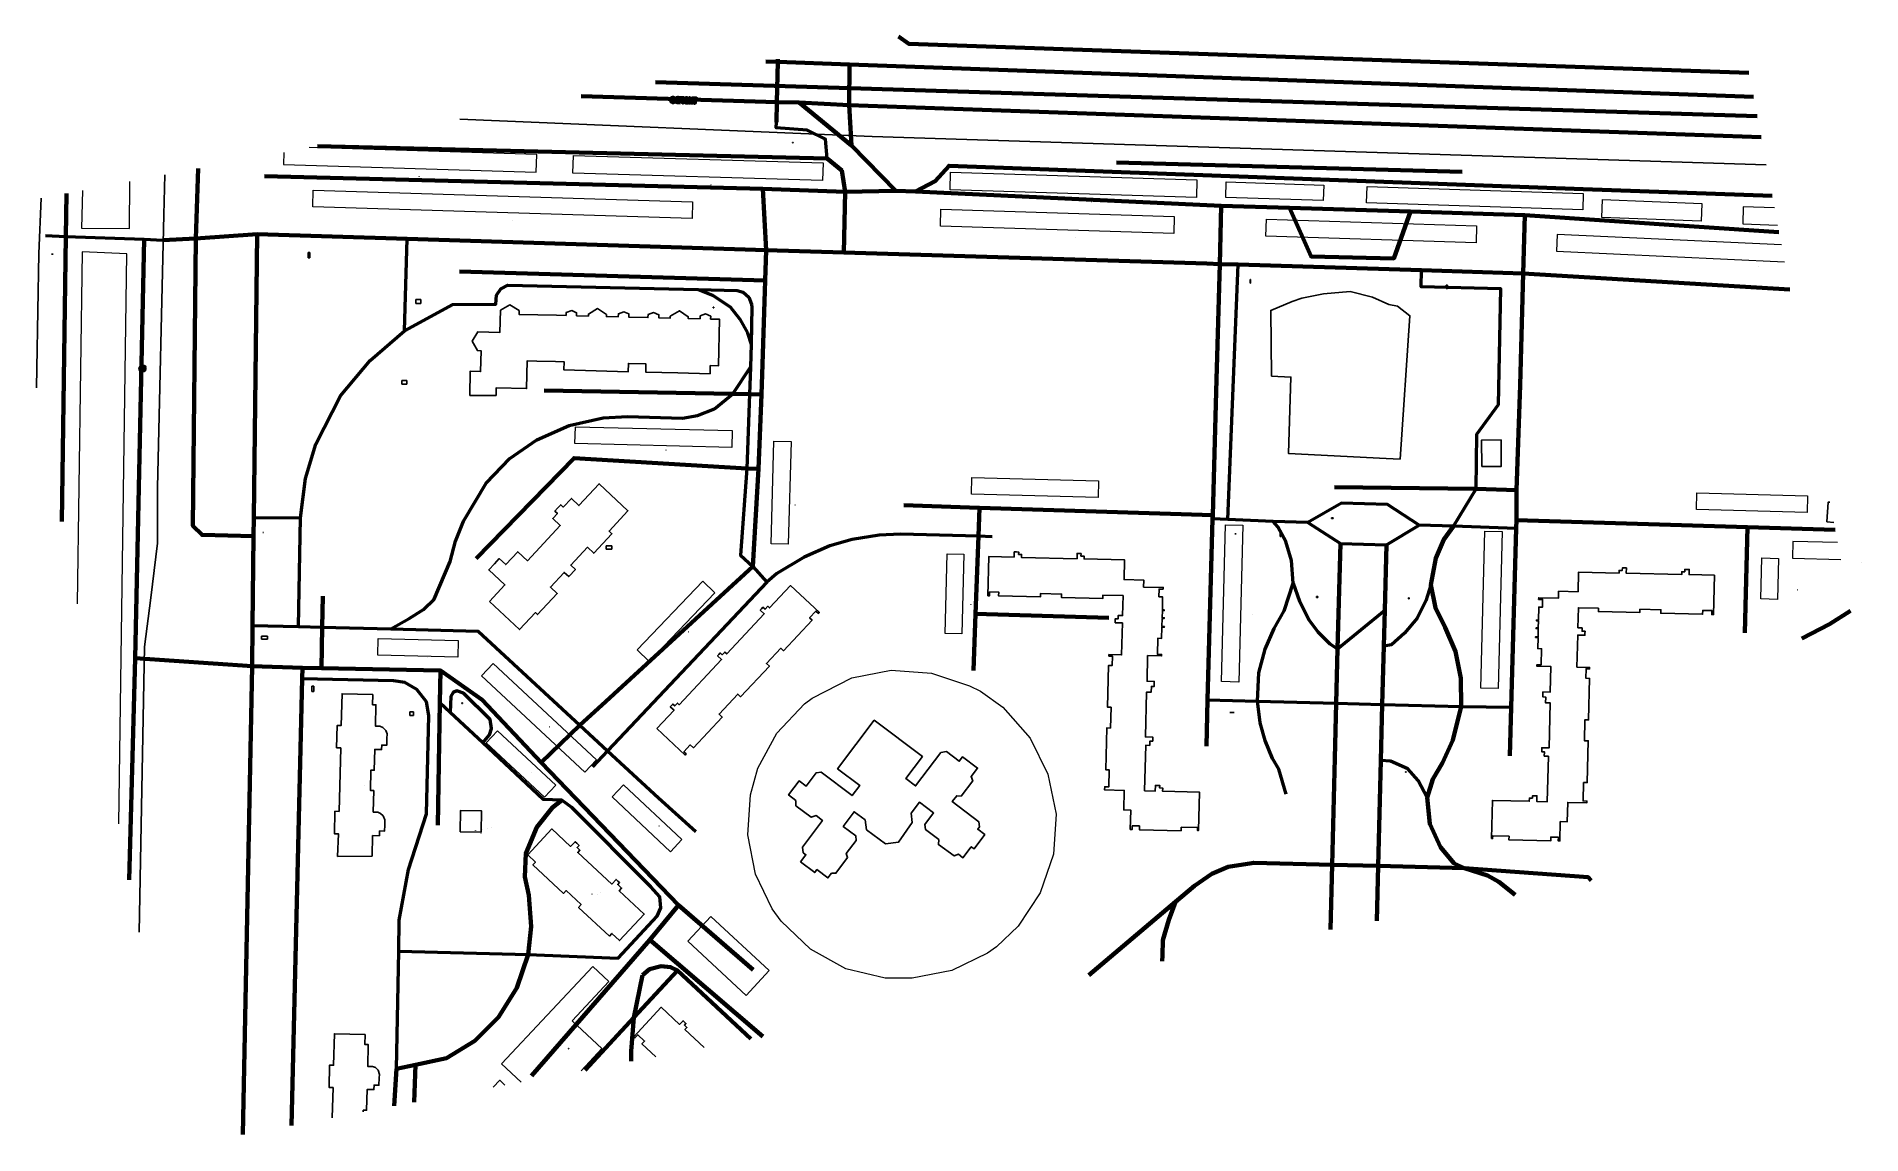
# Model space of a CAD drawing. Header units: centimetres. Extents: x 26.9 to 124.4, y 28.5 to 87.2.
import ezdxf
from ezdxf.lldxf.tags import DXFTag

# ---------------------------------------------------------------- set-up
doc = ezdxf.new("R2010")
doc.units = ezdxf.units.CM
doc.header["$MEASUREMENT"] = 0
doc.header["$XCLIPFRAME"] = 0
doc.layers.add('layer 1', color=7, linetype='Continuous')
tags = doc.linetypes.add('New Line1', pattern=[0.5, 0.1, -0.2, 0.1, -0.1]).pattern_tags.tags
tags[10:11] = [DXFTag(74, 4), DXFTag(75, 0), DXFTag(340, '0'), DXFTag(46, 1.0), DXFTag(50, 0.0), DXFTag(44, 0.0), DXFTag(45, 0.0)]
tags[8:9] = [DXFTag(74, 4), DXFTag(75, 0), DXFTag(340, '0'), DXFTag(46, 1.0), DXFTag(50, 0.0), DXFTag(44, 0.0), DXFTag(45, 0.0)]
tags[6:7] = [DXFTag(74, 4), DXFTag(75, 0), DXFTag(340, '0'), DXFTag(46, 1.0), DXFTag(50, 0.0), DXFTag(44, 0.0), DXFTag(45, 0.0)]
tags[4:5] = [DXFTag(74, 4), DXFTag(75, 0), DXFTag(340, '0'), DXFTag(46, 1.0), DXFTag(50, 0.0), DXFTag(44, 0.0), DXFTag(45, 0.0)]
tags = doc.linetypes.add('New Line10', pattern=[0.5, 0.1, -0.2, 0.1, -0.1]).pattern_tags.tags
tags[10:11] = [DXFTag(74, 4), DXFTag(75, 0), DXFTag(340, '0'), DXFTag(46, 1.0), DXFTag(50, 0.0), DXFTag(44, 0.0), DXFTag(45, 0.0)]
tags[8:9] = [DXFTag(74, 4), DXFTag(75, 0), DXFTag(340, '0'), DXFTag(46, 1.0), DXFTag(50, 0.0), DXFTag(44, 0.0), DXFTag(45, 0.0)]
tags[6:7] = [DXFTag(74, 4), DXFTag(75, 0), DXFTag(340, '0'), DXFTag(46, 1.0), DXFTag(50, 0.0), DXFTag(44, 0.0), DXFTag(45, 0.0)]
tags[4:5] = [DXFTag(74, 4), DXFTag(75, 0), DXFTag(340, '0'), DXFTag(46, 1.0), DXFTag(50, 0.0), DXFTag(44, 0.0), DXFTag(45, 0.0)]
tags = doc.linetypes.add('New Line11', pattern=[0.5, 0.1, -0.2, 0.1, -0.1]).pattern_tags.tags
tags[10:11] = [DXFTag(74, 4), DXFTag(75, 0), DXFTag(340, '0'), DXFTag(46, 1.0), DXFTag(50, 0.0), DXFTag(44, 0.0), DXFTag(45, 0.0)]
tags[8:9] = [DXFTag(74, 4), DXFTag(75, 0), DXFTag(340, '0'), DXFTag(46, 1.0), DXFTag(50, 0.0), DXFTag(44, 0.0), DXFTag(45, 0.0)]
tags[6:7] = [DXFTag(74, 4), DXFTag(75, 0), DXFTag(340, '0'), DXFTag(46, 1.0), DXFTag(50, 0.0), DXFTag(44, 0.0), DXFTag(45, 0.0)]
tags[4:5] = [DXFTag(74, 4), DXFTag(75, 0), DXFTag(340, '0'), DXFTag(46, 1.0), DXFTag(50, 0.0), DXFTag(44, 0.0), DXFTag(45, 0.0)]
tags = doc.linetypes.add('New Line12', pattern=[0.5, 0.1, -0.2, 0.1, -0.1]).pattern_tags.tags
tags[10:11] = [DXFTag(74, 4), DXFTag(75, 0), DXFTag(340, '0'), DXFTag(46, 1.0), DXFTag(50, 0.0), DXFTag(44, 0.0), DXFTag(45, 0.0)]
tags[8:9] = [DXFTag(74, 4), DXFTag(75, 0), DXFTag(340, '0'), DXFTag(46, 1.0), DXFTag(50, 0.0), DXFTag(44, 0.0), DXFTag(45, 0.0)]
tags[6:7] = [DXFTag(74, 4), DXFTag(75, 0), DXFTag(340, '0'), DXFTag(46, 1.0), DXFTag(50, 0.0), DXFTag(44, 0.0), DXFTag(45, 0.0)]
tags[4:5] = [DXFTag(74, 4), DXFTag(75, 0), DXFTag(340, '0'), DXFTag(46, 1.0), DXFTag(50, 0.0), DXFTag(44, 0.0), DXFTag(45, 0.0)]
tags = doc.linetypes.add('New Line13', pattern=[0.5, 0.1, -0.2, 0.1, -0.1]).pattern_tags.tags
tags[10:11] = [DXFTag(74, 4), DXFTag(75, 0), DXFTag(340, '0'), DXFTag(46, 1.0), DXFTag(50, 0.0), DXFTag(44, 0.0), DXFTag(45, 0.0)]
tags[8:9] = [DXFTag(74, 4), DXFTag(75, 0), DXFTag(340, '0'), DXFTag(46, 1.0), DXFTag(50, 0.0), DXFTag(44, 0.0), DXFTag(45, 0.0)]
tags[6:7] = [DXFTag(74, 4), DXFTag(75, 0), DXFTag(340, '0'), DXFTag(46, 1.0), DXFTag(50, 0.0), DXFTag(44, 0.0), DXFTag(45, 0.0)]
tags[4:5] = [DXFTag(74, 4), DXFTag(75, 0), DXFTag(340, '0'), DXFTag(46, 1.0), DXFTag(50, 0.0), DXFTag(44, 0.0), DXFTag(45, 0.0)]
tags = doc.linetypes.add('New Line14', pattern=[0.5, 0.1, -0.2, 0.1, -0.1]).pattern_tags.tags
tags[10:11] = [DXFTag(74, 4), DXFTag(75, 0), DXFTag(340, '0'), DXFTag(46, 1.0), DXFTag(50, 0.0), DXFTag(44, 0.0), DXFTag(45, 0.0)]
tags[8:9] = [DXFTag(74, 4), DXFTag(75, 0), DXFTag(340, '0'), DXFTag(46, 1.0), DXFTag(50, 0.0), DXFTag(44, 0.0), DXFTag(45, 0.0)]
tags[6:7] = [DXFTag(74, 4), DXFTag(75, 0), DXFTag(340, '0'), DXFTag(46, 1.0), DXFTag(50, 0.0), DXFTag(44, 0.0), DXFTag(45, 0.0)]
tags[4:5] = [DXFTag(74, 4), DXFTag(75, 0), DXFTag(340, '0'), DXFTag(46, 1.0), DXFTag(50, 0.0), DXFTag(44, 0.0), DXFTag(45, 0.0)]
tags = doc.linetypes.add('New Line15', pattern=[0.5, 0.1, -0.2, 0.1, -0.1]).pattern_tags.tags
tags[10:11] = [DXFTag(74, 4), DXFTag(75, 0), DXFTag(340, '0'), DXFTag(46, 1.0), DXFTag(50, 0.0), DXFTag(44, 0.0), DXFTag(45, 0.0)]
tags[8:9] = [DXFTag(74, 4), DXFTag(75, 0), DXFTag(340, '0'), DXFTag(46, 1.0), DXFTag(50, 0.0), DXFTag(44, 0.0), DXFTag(45, 0.0)]
tags[6:7] = [DXFTag(74, 4), DXFTag(75, 0), DXFTag(340, '0'), DXFTag(46, 1.0), DXFTag(50, 0.0), DXFTag(44, 0.0), DXFTag(45, 0.0)]
tags[4:5] = [DXFTag(74, 4), DXFTag(75, 0), DXFTag(340, '0'), DXFTag(46, 1.0), DXFTag(50, 0.0), DXFTag(44, 0.0), DXFTag(45, 0.0)]
tags = doc.linetypes.add('New Line16', pattern=[0.5, 0.1, -0.2, 0.1, -0.1]).pattern_tags.tags
tags[10:11] = [DXFTag(74, 4), DXFTag(75, 0), DXFTag(340, '0'), DXFTag(46, 1.0), DXFTag(50, 0.0), DXFTag(44, 0.0), DXFTag(45, 0.0)]
tags[8:9] = [DXFTag(74, 4), DXFTag(75, 0), DXFTag(340, '0'), DXFTag(46, 1.0), DXFTag(50, 0.0), DXFTag(44, 0.0), DXFTag(45, 0.0)]
tags[6:7] = [DXFTag(74, 4), DXFTag(75, 0), DXFTag(340, '0'), DXFTag(46, 1.0), DXFTag(50, 0.0), DXFTag(44, 0.0), DXFTag(45, 0.0)]
tags[4:5] = [DXFTag(74, 4), DXFTag(75, 0), DXFTag(340, '0'), DXFTag(46, 1.0), DXFTag(50, 0.0), DXFTag(44, 0.0), DXFTag(45, 0.0)]
tags = doc.linetypes.add('New Line17', pattern=[0.5, 0.1, -0.2, 0.1, -0.1]).pattern_tags.tags
tags[10:11] = [DXFTag(74, 4), DXFTag(75, 0), DXFTag(340, '0'), DXFTag(46, 1.0), DXFTag(50, 0.0), DXFTag(44, 0.0), DXFTag(45, 0.0)]
tags[8:9] = [DXFTag(74, 4), DXFTag(75, 0), DXFTag(340, '0'), DXFTag(46, 1.0), DXFTag(50, 0.0), DXFTag(44, 0.0), DXFTag(45, 0.0)]
tags[6:7] = [DXFTag(74, 4), DXFTag(75, 0), DXFTag(340, '0'), DXFTag(46, 1.0), DXFTag(50, 0.0), DXFTag(44, 0.0), DXFTag(45, 0.0)]
tags[4:5] = [DXFTag(74, 4), DXFTag(75, 0), DXFTag(340, '0'), DXFTag(46, 1.0), DXFTag(50, 0.0), DXFTag(44, 0.0), DXFTag(45, 0.0)]
tags = doc.linetypes.add('New Line18', pattern=[0.5, 0.1, -0.2, 0.1, -0.1]).pattern_tags.tags
tags[10:11] = [DXFTag(74, 4), DXFTag(75, 0), DXFTag(340, '0'), DXFTag(46, 1.0), DXFTag(50, 0.0), DXFTag(44, 0.0), DXFTag(45, 0.0)]
tags[8:9] = [DXFTag(74, 4), DXFTag(75, 0), DXFTag(340, '0'), DXFTag(46, 1.0), DXFTag(50, 0.0), DXFTag(44, 0.0), DXFTag(45, 0.0)]
tags[6:7] = [DXFTag(74, 4), DXFTag(75, 0), DXFTag(340, '0'), DXFTag(46, 1.0), DXFTag(50, 0.0), DXFTag(44, 0.0), DXFTag(45, 0.0)]
tags[4:5] = [DXFTag(74, 4), DXFTag(75, 0), DXFTag(340, '0'), DXFTag(46, 1.0), DXFTag(50, 0.0), DXFTag(44, 0.0), DXFTag(45, 0.0)]
tags = doc.linetypes.add('New Line19', pattern=[0.5, 0.1, -0.2, 0.1, -0.1]).pattern_tags.tags
tags[10:11] = [DXFTag(74, 4), DXFTag(75, 0), DXFTag(340, '0'), DXFTag(46, 1.0), DXFTag(50, 0.0), DXFTag(44, 0.0), DXFTag(45, 0.0)]
tags[8:9] = [DXFTag(74, 4), DXFTag(75, 0), DXFTag(340, '0'), DXFTag(46, 1.0), DXFTag(50, 0.0), DXFTag(44, 0.0), DXFTag(45, 0.0)]
tags[6:7] = [DXFTag(74, 4), DXFTag(75, 0), DXFTag(340, '0'), DXFTag(46, 1.0), DXFTag(50, 0.0), DXFTag(44, 0.0), DXFTag(45, 0.0)]
tags[4:5] = [DXFTag(74, 4), DXFTag(75, 0), DXFTag(340, '0'), DXFTag(46, 1.0), DXFTag(50, 0.0), DXFTag(44, 0.0), DXFTag(45, 0.0)]
tags = doc.linetypes.add('New Line2', pattern=[0.5, 0.1, -0.2, 0.1, -0.1]).pattern_tags.tags
tags[10:11] = [DXFTag(74, 4), DXFTag(75, 0), DXFTag(340, '0'), DXFTag(46, 1.0), DXFTag(50, 0.0), DXFTag(44, 0.0), DXFTag(45, 0.0)]
tags[8:9] = [DXFTag(74, 4), DXFTag(75, 0), DXFTag(340, '0'), DXFTag(46, 1.0), DXFTag(50, 0.0), DXFTag(44, 0.0), DXFTag(45, 0.0)]
tags[6:7] = [DXFTag(74, 4), DXFTag(75, 0), DXFTag(340, '0'), DXFTag(46, 1.0), DXFTag(50, 0.0), DXFTag(44, 0.0), DXFTag(45, 0.0)]
tags[4:5] = [DXFTag(74, 4), DXFTag(75, 0), DXFTag(340, '0'), DXFTag(46, 1.0), DXFTag(50, 0.0), DXFTag(44, 0.0), DXFTag(45, 0.0)]
tags = doc.linetypes.add('New Line20', pattern=[0.5, 0.1, -0.2, 0.1, -0.1]).pattern_tags.tags
tags[10:11] = [DXFTag(74, 4), DXFTag(75, 0), DXFTag(340, '0'), DXFTag(46, 1.0), DXFTag(50, 0.0), DXFTag(44, 0.0), DXFTag(45, 0.0)]
tags[8:9] = [DXFTag(74, 4), DXFTag(75, 0), DXFTag(340, '0'), DXFTag(46, 1.0), DXFTag(50, 0.0), DXFTag(44, 0.0), DXFTag(45, 0.0)]
tags[6:7] = [DXFTag(74, 4), DXFTag(75, 0), DXFTag(340, '0'), DXFTag(46, 1.0), DXFTag(50, 0.0), DXFTag(44, 0.0), DXFTag(45, 0.0)]
tags[4:5] = [DXFTag(74, 4), DXFTag(75, 0), DXFTag(340, '0'), DXFTag(46, 1.0), DXFTag(50, 0.0), DXFTag(44, 0.0), DXFTag(45, 0.0)]
tags = doc.linetypes.add('New Line21', pattern=[0.5, 0.1, -0.2, 0.1, -0.1]).pattern_tags.tags
tags[10:11] = [DXFTag(74, 4), DXFTag(75, 0), DXFTag(340, '0'), DXFTag(46, 1.0), DXFTag(50, 0.0), DXFTag(44, 0.0), DXFTag(45, 0.0)]
tags[8:9] = [DXFTag(74, 4), DXFTag(75, 0), DXFTag(340, '0'), DXFTag(46, 1.0), DXFTag(50, 0.0), DXFTag(44, 0.0), DXFTag(45, 0.0)]
tags[6:7] = [DXFTag(74, 4), DXFTag(75, 0), DXFTag(340, '0'), DXFTag(46, 1.0), DXFTag(50, 0.0), DXFTag(44, 0.0), DXFTag(45, 0.0)]
tags[4:5] = [DXFTag(74, 4), DXFTag(75, 0), DXFTag(340, '0'), DXFTag(46, 1.0), DXFTag(50, 0.0), DXFTag(44, 0.0), DXFTag(45, 0.0)]
tags = doc.linetypes.add('New Line22', pattern=[0.5, 0.1, -0.2, 0.1, -0.1]).pattern_tags.tags
tags[10:11] = [DXFTag(74, 4), DXFTag(75, 0), DXFTag(340, '0'), DXFTag(46, 1.0), DXFTag(50, 0.0), DXFTag(44, 0.0), DXFTag(45, 0.0)]
tags[8:9] = [DXFTag(74, 4), DXFTag(75, 0), DXFTag(340, '0'), DXFTag(46, 1.0), DXFTag(50, 0.0), DXFTag(44, 0.0), DXFTag(45, 0.0)]
tags[6:7] = [DXFTag(74, 4), DXFTag(75, 0), DXFTag(340, '0'), DXFTag(46, 1.0), DXFTag(50, 0.0), DXFTag(44, 0.0), DXFTag(45, 0.0)]
tags[4:5] = [DXFTag(74, 4), DXFTag(75, 0), DXFTag(340, '0'), DXFTag(46, 1.0), DXFTag(50, 0.0), DXFTag(44, 0.0), DXFTag(45, 0.0)]
tags = doc.linetypes.add('New Line3', pattern=[0.5, 0.1, -0.2, 0.1, -0.1]).pattern_tags.tags
tags[10:11] = [DXFTag(74, 4), DXFTag(75, 0), DXFTag(340, '0'), DXFTag(46, 1.0), DXFTag(50, 0.0), DXFTag(44, 0.0), DXFTag(45, 0.0)]
tags[8:9] = [DXFTag(74, 4), DXFTag(75, 0), DXFTag(340, '0'), DXFTag(46, 1.0), DXFTag(50, 0.0), DXFTag(44, 0.0), DXFTag(45, 0.0)]
tags[6:7] = [DXFTag(74, 4), DXFTag(75, 0), DXFTag(340, '0'), DXFTag(46, 1.0), DXFTag(50, 0.0), DXFTag(44, 0.0), DXFTag(45, 0.0)]
tags[4:5] = [DXFTag(74, 4), DXFTag(75, 0), DXFTag(340, '0'), DXFTag(46, 1.0), DXFTag(50, 0.0), DXFTag(44, 0.0), DXFTag(45, 0.0)]
tags = doc.linetypes.add('New Line4', pattern=[0.5, 0.1, -0.2, 0.1, -0.1]).pattern_tags.tags
tags[10:11] = [DXFTag(74, 4), DXFTag(75, 0), DXFTag(340, '0'), DXFTag(46, 1.0), DXFTag(50, 0.0), DXFTag(44, 0.0), DXFTag(45, 0.0)]
tags[8:9] = [DXFTag(74, 4), DXFTag(75, 0), DXFTag(340, '0'), DXFTag(46, 1.0), DXFTag(50, 0.0), DXFTag(44, 0.0), DXFTag(45, 0.0)]
tags[6:7] = [DXFTag(74, 4), DXFTag(75, 0), DXFTag(340, '0'), DXFTag(46, 1.0), DXFTag(50, 0.0), DXFTag(44, 0.0), DXFTag(45, 0.0)]
tags[4:5] = [DXFTag(74, 4), DXFTag(75, 0), DXFTag(340, '0'), DXFTag(46, 1.0), DXFTag(50, 0.0), DXFTag(44, 0.0), DXFTag(45, 0.0)]
tags = doc.linetypes.add('New Line5', pattern=[0.5, 0.1, -0.2, 0.1, -0.1]).pattern_tags.tags
tags[10:11] = [DXFTag(74, 4), DXFTag(75, 0), DXFTag(340, '0'), DXFTag(46, 1.0), DXFTag(50, 0.0), DXFTag(44, 0.0), DXFTag(45, 0.0)]
tags[8:9] = [DXFTag(74, 4), DXFTag(75, 0), DXFTag(340, '0'), DXFTag(46, 1.0), DXFTag(50, 0.0), DXFTag(44, 0.0), DXFTag(45, 0.0)]
tags[6:7] = [DXFTag(74, 4), DXFTag(75, 0), DXFTag(340, '0'), DXFTag(46, 1.0), DXFTag(50, 0.0), DXFTag(44, 0.0), DXFTag(45, 0.0)]
tags[4:5] = [DXFTag(74, 4), DXFTag(75, 0), DXFTag(340, '0'), DXFTag(46, 1.0), DXFTag(50, 0.0), DXFTag(44, 0.0), DXFTag(45, 0.0)]
tags = doc.linetypes.add('New Line6', pattern=[0.5, 0.1, -0.2, 0.1, -0.1]).pattern_tags.tags
tags[10:11] = [DXFTag(74, 4), DXFTag(75, 0), DXFTag(340, '0'), DXFTag(46, 1.0), DXFTag(50, 0.0), DXFTag(44, 0.0), DXFTag(45, 0.0)]
tags[8:9] = [DXFTag(74, 4), DXFTag(75, 0), DXFTag(340, '0'), DXFTag(46, 1.0), DXFTag(50, 0.0), DXFTag(44, 0.0), DXFTag(45, 0.0)]
tags[6:7] = [DXFTag(74, 4), DXFTag(75, 0), DXFTag(340, '0'), DXFTag(46, 1.0), DXFTag(50, 0.0), DXFTag(44, 0.0), DXFTag(45, 0.0)]
tags[4:5] = [DXFTag(74, 4), DXFTag(75, 0), DXFTag(340, '0'), DXFTag(46, 1.0), DXFTag(50, 0.0), DXFTag(44, 0.0), DXFTag(45, 0.0)]
tags = doc.linetypes.add('New Line7', pattern=[0.5, 0.1, -0.2, 0.1, -0.1]).pattern_tags.tags
tags[10:11] = [DXFTag(74, 4), DXFTag(75, 0), DXFTag(340, '0'), DXFTag(46, 1.0), DXFTag(50, 0.0), DXFTag(44, 0.0), DXFTag(45, 0.0)]
tags[8:9] = [DXFTag(74, 4), DXFTag(75, 0), DXFTag(340, '0'), DXFTag(46, 1.0), DXFTag(50, 0.0), DXFTag(44, 0.0), DXFTag(45, 0.0)]
tags[6:7] = [DXFTag(74, 4), DXFTag(75, 0), DXFTag(340, '0'), DXFTag(46, 1.0), DXFTag(50, 0.0), DXFTag(44, 0.0), DXFTag(45, 0.0)]
tags[4:5] = [DXFTag(74, 4), DXFTag(75, 0), DXFTag(340, '0'), DXFTag(46, 1.0), DXFTag(50, 0.0), DXFTag(44, 0.0), DXFTag(45, 0.0)]
tags = doc.linetypes.add('New Line8', pattern=[0.5, 0.1, -0.2, 0.1, -0.1]).pattern_tags.tags
tags[10:11] = [DXFTag(74, 4), DXFTag(75, 0), DXFTag(340, '0'), DXFTag(46, 1.0), DXFTag(50, 0.0), DXFTag(44, 0.0), DXFTag(45, 0.0)]
tags[8:9] = [DXFTag(74, 4), DXFTag(75, 0), DXFTag(340, '0'), DXFTag(46, 1.0), DXFTag(50, 0.0), DXFTag(44, 0.0), DXFTag(45, 0.0)]
tags[6:7] = [DXFTag(74, 4), DXFTag(75, 0), DXFTag(340, '0'), DXFTag(46, 1.0), DXFTag(50, 0.0), DXFTag(44, 0.0), DXFTag(45, 0.0)]
tags[4:5] = [DXFTag(74, 4), DXFTag(75, 0), DXFTag(340, '0'), DXFTag(46, 1.0), DXFTag(50, 0.0), DXFTag(44, 0.0), DXFTag(45, 0.0)]
tags = doc.linetypes.add('New Line9', pattern=[0.5, 0.1, -0.2, 0.1, -0.1]).pattern_tags.tags
tags[10:11] = [DXFTag(74, 4), DXFTag(75, 0), DXFTag(340, '0'), DXFTag(46, 1.0), DXFTag(50, 0.0), DXFTag(44, 0.0), DXFTag(45, 0.0)]
tags[8:9] = [DXFTag(74, 4), DXFTag(75, 0), DXFTag(340, '0'), DXFTag(46, 1.0), DXFTag(50, 0.0), DXFTag(44, 0.0), DXFTag(45, 0.0)]
tags[6:7] = [DXFTag(74, 4), DXFTag(75, 0), DXFTag(340, '0'), DXFTag(46, 1.0), DXFTag(50, 0.0), DXFTag(44, 0.0), DXFTag(45, 0.0)]
tags[4:5] = [DXFTag(74, 4), DXFTag(75, 0), DXFTag(340, '0'), DXFTag(46, 1.0), DXFTag(50, 0.0), DXFTag(44, 0.0), DXFTag(45, 0.0)]
picture_1 = doc.add_image_def('image1.jpg', size_in_pixel=(496, 1511))
picture_2 = doc.add_image_def('image2.jpg', size_in_pixel=(167, 209))
picture_3 = doc.add_image_def('image3.jpg', size_in_pixel=(375, 22))
picture_4 = doc.add_image_def('image4.jpg', size_in_pixel=(1016, 991))
picture_5 = doc.add_image_def('image5.jpg', size_in_pixel=(1177, 36))
picture_6 = doc.add_image_def('image6.jpg', size_in_pixel=(382, 21))
picture_7 = doc.add_image_def('image7.jpg', size_in_pixel=(188, 11))
picture_8 = doc.add_image_def('image8.jpg', size_in_pixel=(1715, 802))
picture_9 = doc.add_image_def('image9.jpg', size_in_pixel=(205, 148))
picture_10 = doc.add_image_def('image10.jpg', size_in_pixel=(187, 151))
picture_11 = doc.add_image_def('image11.jpg', size_in_pixel=(1392, 1017))
picture_12 = doc.add_image_def('image12.jpg', size_in_pixel=(1402, 1152))
picture_13 = doc.add_image_def('image13.jpg', size_in_pixel=(1546, 904))
picture_14 = doc.add_image_def('image14.jpg', size_in_pixel=(362, 261))
picture_15 = doc.add_image_def('image15.jpg', size_in_pixel=(459, 27))
picture_16 = doc.add_image_def('image16.jpg', size_in_pixel=(426, 1501))
picture_17 = doc.add_image_def('image17.jpg', size_in_pixel=(315, 994))
picture_18 = doc.add_image_def('image18.jpg', size_in_pixel=(212, 218))
picture_19 = doc.add_image_def('image19.jpg', size_in_pixel=(146, 1059))
picture_20 = doc.add_image_def('image20.jpg', size_in_pixel=(190, 245))
picture_21 = doc.add_image_def('image21.jpg', size_in_pixel=(49, 990))
picture_22 = doc.add_image_def('image22.jpg', size_in_pixel=(437, 169))
picture_23 = doc.add_image_def('image23.jpg', size_in_pixel=(25, 33))
picture_24 = doc.add_image_def('image24.jpg', size_in_pixel=(25, 33))
picture_25 = doc.add_image_def('image25.jpg', size_in_pixel=(25, 33))
picture_26 = doc.add_image_def('image26.jpg', size_in_pixel=(25, 33))
picture_27 = doc.add_image_def('image27.jpg', size_in_pixel=(25, 33))
picture_28 = doc.add_image_def('image28.jpg', size_in_pixel=(25, 33))
picture_29 = doc.add_image_def('image29.jpg', size_in_pixel=(25, 33))
picture_30 = doc.add_image_def('image30.jpg', size_in_pixel=(25, 33))
picture_31 = doc.add_image_def('image31.jpg', size_in_pixel=(25, 33))
picture_32 = doc.add_image_def('image32.jpg', size_in_pixel=(25, 33))
picture_33 = doc.add_image_def('image33.jpg', size_in_pixel=(25, 33))
picture_34 = doc.add_image_def('image34.jpg', size_in_pixel=(25, 33))
picture_35 = doc.add_image_def('image35.jpg', size_in_pixel=(25, 33))
picture_36 = doc.add_image_def('image36.jpg', size_in_pixel=(25, 33))
picture_37 = doc.add_image_def('image37.jpg', size_in_pixel=(25, 33))
picture_38 = doc.add_image_def('image38.jpg', size_in_pixel=(25, 33))
picture_39 = doc.add_image_def('image39.jpg', size_in_pixel=(25, 33))
picture_40 = doc.add_image_def('image40.jpg', size_in_pixel=(25, 33))
picture_41 = doc.add_image_def('image41.jpg', size_in_pixel=(25, 33))
picture_42 = doc.add_image_def('image42.jpg', size_in_pixel=(25, 33))
picture_43 = doc.add_image_def('image43.jpg', size_in_pixel=(25, 33))
picture_44 = doc.add_image_def('image44.jpg', size_in_pixel=(25, 33))
picture_45 = doc.add_image_def('image45.jpg', size_in_pixel=(25, 33))
picture_46 = doc.add_image_def('image46.jpg', size_in_pixel=(25, 33))
picture_47 = doc.add_image_def('image47.jpg', size_in_pixel=(25, 33))
picture_48 = doc.add_image_def('image48.jpg', size_in_pixel=(25, 33))
picture_49 = doc.add_image_def('image49.jpg', size_in_pixel=(20, 26))
picture_50 = doc.add_image_def('image50.jpg', size_in_pixel=(23, 27))
picture_51 = doc.add_image_def('image51.jpg', size_in_pixel=(12, 8))
picture_52 = doc.add_image_def('image52.jpg', size_in_pixel=(18, 26))
picture_53 = doc.add_image_def('image53.jpg', size_in_pixel=(15, 25))
picture_54 = doc.add_image_def('image54.jpg', size_in_pixel=(20, 25))
picture_55 = doc.add_image_def('image55.jpg', size_in_pixel=(19, 24))
picture_56 = doc.add_image_def('image56.jpg', size_in_pixel=(19, 24))
picture_57 = doc.add_image_def('image57.jpg', size_in_pixel=(19, 21))
picture_58 = doc.add_image_def('image58.jpg', size_in_pixel=(15, 24))

msp = doc.modelspace()

# ---------------------------------------------------------------- linework, layer by layer
at = {"layer": 'layer 1', "color": 7, "lineweight": 120}
for points, knots in [([(118.405, 85.247), (118.405, 85.247), (73.51, 86.793), (73.51, 86.793), (73.51, 86.793), (73.51, 86.793), (72.956, 87.194), (72.956, 87.194)], [0, 0, 0, 0, 0.333333, 0.333333, 0.333333, 0.333333, 1, 1, 1, 1]), ([(66.426, 82.609), (66.426, 82.609), (66.45, 83.691), (66.45, 83.691), (66.45, 83.691), (66.45, 83.691), (66.498, 85.834), (66.498, 85.834), (66.498, 85.834), (66.498, 85.834), (66.501, 85.977), (66.501, 85.977)], [0, 0, 0, 0, 0.25, 0.25, 0.25, 0.25, 0.5, 0.5, 0.5, 0.5, 1, 1, 1, 1]), ([(70.02, 75.645), (70.02, 75.645), (70.108, 78.884), (70.108, 78.884), (70.108, 78.884), (70.108, 78.884), (69.913, 80.028), (69.913, 80.028), (69.913, 80.028), (69.913, 80.028), (69.144, 80.667), (69.144, 80.667), (69.144, 80.667), (69.144, 80.667), (41.897, 81.338), (41.897, 81.338)], [0, 0, 0, 0, 0.2, 0.2, 0.2, 0.2, 0.4, 0.4, 0.4, 0.4, 0.6, 0.6, 0.6, 0.6, 1, 1, 1, 1]), ([(35.511, 80.134), (35.511, 80.134), (35.401, 76.393), (35.401, 76.393), (35.401, 76.393), (35.401, 76.393), (35.236, 61.034), (35.236, 61.034), (35.236, 61.034), (35.236, 61.034), (35.732, 60.552), (35.732, 60.552), (35.732, 60.552), (35.732, 60.552), (38.481, 60.474), (38.481, 60.474)], [0, 0, 0, 0, 0.2, 0.2, 0.2, 0.2, 0.4, 0.4, 0.4, 0.4, 0.6, 0.6, 0.6, 0.6, 1, 1, 1, 1]), ([(119.642, 78.683), (119.642, 78.683), (109.536, 79.029), (109.536, 79.029), (109.536, 79.029), (109.536, 79.029), (75.654, 80.284), (75.654, 80.284), (75.654, 80.284), (75.654, 80.284), (74.906, 79.465), (74.906, 79.465), (74.906, 79.465), (74.906, 79.465), (73.855, 78.901), (73.855, 78.901)], [0, 0, 0, 0, 0.2, 0.2, 0.2, 0.2, 0.4, 0.4, 0.4, 0.4, 0.6, 0.6, 0.6, 0.6, 1, 1, 1, 1]), ([(33.623, 76.309), (33.623, 76.309), (35.401, 76.393), (35.401, 76.393), (35.401, 76.393), (35.401, 76.393), (38.679, 76.619), (38.679, 76.619), (38.679, 76.619), (38.679, 76.619), (46.689, 76.371), (46.689, 76.371), (46.689, 76.371), (46.689, 76.371), (65.884, 75.78), (65.884, 75.78), (65.884, 75.78), (65.884, 75.78), (70.02, 75.645), (70.02, 75.645), (70.02, 75.645), (70.02, 75.645), (89.423, 75.052), (89.423, 75.052), (89.423, 75.052), (89.423, 75.052), (90.117, 75.031), (90.117, 75.031), (90.117, 75.031), (90.117, 75.031), (91.102, 75), (91.102, 75), (91.102, 75), (91.102, 75), (100.907, 74.697), (100.907, 74.697), (100.907, 74.697), (100.907, 74.697), (106.338, 74.53), (106.338, 74.53), (106.338, 74.53), (106.338, 74.53), (120.588, 73.664), (120.588, 73.664)], [0, 0, 0, 0, 0.083333, 0.083333, 0.083333, 0.083333, 0.166667, 0.166667, 0.166667, 0.166667, 0.25, 0.25, 0.25, 0.25, 0.333333, 0.333333, 0.333333, 0.333333, 0.416667, 0.416667, 0.416667, 0.416667, 0.5, 0.5, 0.5, 0.5, 0.583333, 0.583333, 0.583333, 0.583333, 0.666667, 0.666667, 0.666667, 0.666667, 0.75, 0.75, 0.75, 0.75, 0.833333, 0.833333, 0.833333, 0.833333, 1, 1, 1, 1]), ([(38.679, 76.619), (38.679, 76.619), (38.494, 61.486), (38.494, 61.486), (38.494, 61.486), (38.494, 61.486), (38.481, 60.474), (38.481, 60.474), (38.481, 60.474), (38.481, 60.474), (38.424, 55.715), (38.424, 55.715), (38.424, 55.715), (38.424, 55.715), (38.397, 53.534), (38.397, 53.534), (38.397, 53.534), (38.397, 53.534), (37.912, 28.497), (37.912, 28.497)], [0, 0, 0, 0, 0.166667, 0.166667, 0.166667, 0.166667, 0.333333, 0.333333, 0.333333, 0.333333, 0.5, 0.5, 0.5, 0.5, 0.666667, 0.666667, 0.666667, 0.666667, 1, 1, 1, 1]), ([(102.61, 61.017), (102.61, 61.017), (102.1, 60.305), (102.1, 60.305), (102.1, 60.305), (102.1, 60.305), (101.663, 59.301), (101.663, 59.301), (101.663, 59.301), (101.663, 59.301), (101.411, 57.885), (101.411, 57.885), (101.411, 57.885), (101.411, 57.885), (101.65, 56.647), (101.65, 56.647), (101.65, 56.647), (101.65, 56.647), (102.16, 55.593), (102.16, 55.593), (102.16, 55.593), (102.16, 55.593), (102.721, 54.319), (102.721, 54.319), (102.721, 54.319), (102.721, 54.319), (103, 52.9), (103, 52.9), (103, 52.9), (103, 52.9), (103.02, 51.372), (103.02, 51.372), (103.02, 51.372), (103.02, 51.372), (102.587, 49.582), (102.587, 49.582), (102.587, 49.582), (102.587, 49.582), (102.024, 48.365), (102.024, 48.365), (102.024, 48.365), (102.024, 48.365), (101.517, 47.49), (101.517, 47.49), (101.517, 47.49), (101.517, 47.49), (101.212, 46.507), (101.212, 46.507), (101.212, 46.507), (101.212, 46.507), (101.348, 45.098), (101.348, 45.098), (101.348, 45.098), (101.348, 45.098), (101.926, 43.849), (101.926, 43.849), (101.926, 43.849), (101.926, 43.849), (102.655, 42.989), (102.655, 42.989), (102.655, 42.989), (102.655, 42.989), (103.202, 42.739), (103.202, 42.739), (103.202, 42.739), (103.202, 42.739), (104.433, 42.337), (104.433, 42.337), (104.433, 42.337), (104.433, 42.337), (105.044, 42.007), (105.044, 42.007), (105.044, 42.007), (105.044, 42.007), (105.914, 41.318), (105.914, 41.318)], [0, 0, 0, 0, 0.05, 0.05, 0.05, 0.05, 0.1, 0.1, 0.1, 0.1, 0.15, 0.15, 0.15, 0.15, 0.2, 0.2, 0.2, 0.2, 0.25, 0.25, 0.25, 0.25, 0.3, 0.3, 0.3, 0.3, 0.35, 0.35, 0.35, 0.35, 0.4, 0.4, 0.4, 0.4, 0.45, 0.45, 0.45, 0.45, 0.5, 0.5, 0.5, 0.5, 0.55, 0.55, 0.55, 0.55, 0.6, 0.6, 0.6, 0.6, 0.65, 0.65, 0.65, 0.65, 0.7, 0.7, 0.7, 0.7, 0.75, 0.75, 0.75, 0.75, 0.8, 0.8, 0.8, 0.8, 0.85, 0.85, 0.85, 0.85, 0.9, 0.9, 0.9, 0.9, 1, 1, 1, 1]), ([(96.033, 39.455), (96.033, 39.455), (96.122, 42.916), (96.122, 42.916), (96.122, 42.916), (96.122, 42.916), (96.27, 48.616), (96.27, 48.616), (96.27, 48.616), (96.27, 48.616), (96.346, 51.55), (96.346, 51.55), (96.346, 51.55), (96.346, 51.55), (96.422, 54.459), (96.422, 54.459), (96.422, 54.459), (96.422, 54.459), (96.567, 60.087), (96.567, 60.087)], [0, 0, 0, 0, 0.166667, 0.166667, 0.166667, 0.166667, 0.333333, 0.333333, 0.333333, 0.333333, 0.5, 0.5, 0.5, 0.5, 0.666667, 0.666667, 0.666667, 0.666667, 1, 1, 1, 1]), ([(98.511, 39.922), (98.511, 39.922), (98.586, 42.855), (98.586, 42.855), (98.586, 42.855), (98.586, 42.855), (98.677, 46.36), (98.677, 46.36), (98.677, 46.36), (98.677, 46.36), (98.733, 48.487), (98.733, 48.487), (98.733, 48.487), (98.733, 48.487), (98.809, 51.485), (98.809, 51.485), (98.809, 51.485), (98.809, 51.485), (98.89, 54.608), (98.89, 54.608), (98.89, 54.608), (98.89, 54.608), (98.94, 56.526), (98.94, 56.526), (98.94, 56.526), (98.94, 56.526), (99.031, 60.024), (99.031, 60.024)], [0, 0, 0, 0, 0.125, 0.125, 0.125, 0.125, 0.25, 0.25, 0.25, 0.25, 0.375, 0.375, 0.375, 0.375, 0.5, 0.5, 0.5, 0.5, 0.625, 0.625, 0.625, 0.625, 0.75, 0.75, 0.75, 0.75, 1, 1, 1, 1]), ([(123.827, 56.489), (123.827, 56.489), (122.718, 55.785), (122.718, 55.785), (122.718, 55.785), (122.718, 55.785), (121.232, 55.004), (121.232, 55.004)], [0, 0, 0, 0, 0.333333, 0.333333, 0.333333, 0.333333, 1, 1, 1, 1]), ([(40.501, 28.985), (40.501, 28.985), (41.085, 52.86), (41.085, 52.86), (41.085, 52.86), (41.085, 52.86), (41.1, 53.451), (41.1, 53.451)], [0, 0, 0, 0, 0.333333, 0.333333, 0.333333, 0.333333, 1, 1, 1, 1]), ([(45.998, 30.021), (45.998, 30.021), (46.121, 32), (46.121, 32), (46.121, 32), (46.121, 32), (47.141, 32.22), (47.141, 32.22), (47.141, 32.22), (47.141, 32.22), (48.787, 32.574), (48.787, 32.574), (48.787, 32.574), (48.787, 32.574), (50.301, 33.497), (50.301, 33.497), (50.301, 33.497), (50.301, 33.497), (51.563, 34.778), (51.563, 34.778), (51.563, 34.778), (51.563, 34.778), (52.552, 36.33), (52.552, 36.33), (52.552, 36.33), (52.552, 36.33), (53.155, 38.114), (53.155, 38.114), (53.155, 38.114), (53.155, 38.114), (53.325, 39.62), (53.325, 39.62), (53.325, 39.62), (53.325, 39.62), (53.185, 41.29), (53.185, 41.29), (53.185, 41.29), (53.185, 41.29), (52.972, 42.273), (52.972, 42.273), (52.972, 42.273), (52.972, 42.273), (53.033, 43.513), (53.033, 43.513), (53.033, 43.513), (53.033, 43.513), (53.625, 44.924), (53.625, 44.924), (53.625, 44.924), (53.625, 44.924), (54.451, 45.975), (54.451, 45.975), (54.451, 45.975), (54.451, 45.975), (54.954, 46.377), (54.954, 46.377)], [0, 0, 0, 0, 0.066667, 0.066667, 0.066667, 0.066667, 0.133333, 0.133333, 0.133333, 0.133333, 0.2, 0.2, 0.2, 0.2, 0.266667, 0.266667, 0.266667, 0.266667, 0.333333, 0.333333, 0.333333, 0.333333, 0.4, 0.4, 0.4, 0.4, 0.466667, 0.466667, 0.466667, 0.466667, 0.533333, 0.533333, 0.533333, 0.533333, 0.6, 0.6, 0.6, 0.6, 0.666667, 0.666667, 0.666667, 0.666667, 0.733333, 0.733333, 0.733333, 0.733333, 0.8, 0.8, 0.8, 0.8, 0.866667, 0.866667, 0.866667, 0.866667, 1, 1, 1, 1]), ([(83.116, 37.02), (83.116, 37.02), (87.761, 40.929), (87.761, 40.929), (87.761, 40.929), (87.761, 40.929), (88.78, 41.787), (88.78, 41.787), (88.78, 41.787), (88.78, 41.787), (89.701, 42.427), (89.701, 42.427), (89.701, 42.427), (89.701, 42.427), (90.579, 42.806), (90.579, 42.806), (90.579, 42.806), (90.579, 42.806), (91.843, 43.005), (91.843, 43.005), (91.843, 43.005), (91.843, 43.005), (91.936, 43.021), (91.936, 43.021), (91.936, 43.021), (91.936, 43.021), (96.122, 42.916), (96.122, 42.916), (96.122, 42.916), (96.122, 42.916), (98.586, 42.855), (98.586, 42.855), (98.586, 42.855), (98.586, 42.855), (103.202, 42.739), (103.202, 42.739), (103.202, 42.739), (103.202, 42.739), (109.815, 42.245), (109.815, 42.245), (109.815, 42.245), (109.815, 42.245), (109.981, 42.084), (109.981, 42.084)], [0, 0, 0, 0, 0.083333, 0.083333, 0.083333, 0.083333, 0.166667, 0.166667, 0.166667, 0.166667, 0.25, 0.25, 0.25, 0.25, 0.333333, 0.333333, 0.333333, 0.333333, 0.416667, 0.416667, 0.416667, 0.416667, 0.5, 0.5, 0.5, 0.5, 0.583333, 0.583333, 0.583333, 0.583333, 0.666667, 0.666667, 0.666667, 0.666667, 0.75, 0.75, 0.75, 0.75, 0.833333, 0.833333, 0.833333, 0.833333, 1, 1, 1, 1]), ([(87.04, 37.759), (87.04, 37.759), (87.052, 38.075), (87.052, 38.075), (87.052, 38.075), (87.052, 38.075), (87.086, 38.88), (87.086, 38.88), (87.086, 38.88), (87.086, 38.88), (87.397, 39.976), (87.397, 39.976), (87.397, 39.976), (87.397, 39.976), (87.761, 40.929), (87.761, 40.929)], [0, 0, 0, 0, 0.2, 0.2, 0.2, 0.2, 0.4, 0.4, 0.4, 0.4, 0.6, 0.6, 0.6, 0.6, 1, 1, 1, 1]), ([(61.143, 37.262), (61.143, 37.262), (58.8, 34.744), (58.8, 34.744), (58.8, 34.744), (58.8, 34.744), (56.195, 31.944), (56.195, 31.944)], [0, 0, 0, 0, 0.333333, 0.333333, 0.333333, 0.333333, 1, 1, 1, 1]), ([(59.275, 37.013), (59.275, 37.013), (59.636, 37.329), (59.636, 37.329), (59.636, 37.329), (59.636, 37.329), (60.26, 37.489), (60.26, 37.489), (60.26, 37.489), (60.26, 37.489), (60.772, 37.443), (60.772, 37.443), (60.772, 37.443), (60.772, 37.443), (61.143, 37.262), (61.143, 37.262), (61.143, 37.262), (61.143, 37.262), (65.065, 33.616), (65.065, 33.616)], [0, 0, 0, 0, 0.166667, 0.166667, 0.166667, 0.166667, 0.333333, 0.333333, 0.333333, 0.333333, 0.5, 0.5, 0.5, 0.5, 0.666667, 0.666667, 0.666667, 0.666667, 1, 1, 1, 1]), ([(58.66, 32.409), (58.66, 32.409), (58.669, 32.954), (58.669, 32.954), (58.669, 32.954), (58.669, 32.954), (58.8, 34.744), (58.8, 34.744), (58.8, 34.744), (58.8, 34.744), (59.275, 37.013), (59.275, 37.013)], [0, 0, 0, 0, 0.25, 0.25, 0.25, 0.25, 0.5, 0.5, 0.5, 0.5, 1, 1, 1, 1])]:
    msp.add_open_spline(points, degree=3, knots=knots, dxfattribs=at)
at = {"layer": 'layer 1', "color": 44, "lineweight": 211}
for points, knots in [([(70.333, 85.7), (70.333, 85.7), (66.498, 85.834), (66.498, 85.834), (66.498, 85.834), (66.498, 85.834), (65.862, 85.856), (65.862, 85.856)], [0, 0, 0, 0, 0.333333, 0.333333, 0.333333, 0.333333, 1, 1, 1, 1]), ([(55.996, 83.996), (55.996, 83.996), (66.45, 83.691), (66.45, 83.691), (66.45, 83.691), (66.45, 83.691), (67.639, 83.657), (67.639, 83.657), (67.639, 83.657), (67.639, 83.657), (70.32, 83.52), (70.32, 83.52)], [0, 0, 0, 0, 0.25, 0.25, 0.25, 0.25, 0.5, 0.5, 0.5, 0.5, 1, 1, 1, 1])]:
    msp.add_open_spline(points, degree=3, knots=knots, dxfattribs=at)
at = {"layer": 'layer 1', "color": 41, "lineweight": 211}
for points, knots in [([(70.333, 85.7), (70.333, 85.7), (66.498, 85.834), (66.498, 85.834), (66.498, 85.834), (66.498, 85.834), (65.862, 85.856), (65.862, 85.856)], [0, 0, 0, 0, 0.333333, 0.333333, 0.333333, 0.333333, 1, 1, 1, 1]), ([(55.996, 83.996), (55.996, 83.996), (66.45, 83.691), (66.45, 83.691), (66.45, 83.691), (66.45, 83.691), (67.639, 83.657), (67.639, 83.657), (67.639, 83.657), (67.639, 83.657), (70.32, 83.52), (70.32, 83.52)], [0, 0, 0, 0, 0.25, 0.25, 0.25, 0.25, 0.5, 0.5, 0.5, 0.5, 1, 1, 1, 1])]:
    msp.add_open_spline(points, degree=3, knots=knots, dxfattribs=at)
at = {"layer": 'layer 1', "color": 44, "lineweight": 211}
for points in [[(70.333, 85.7), (70.333, 85.7), (70.32, 83.52), (70.32, 83.52)], [(118.647, 83.96), (118.647, 83.96), (70.333, 85.7), (70.333, 85.7)], [(70.32, 83.52), (70.32, 83.52), (119.052, 81.811), (119.052, 81.811)]]:
    msp.add_open_spline(points, degree=3, dxfattribs=at)
at = {"layer": 'layer 1', "color": 41, "lineweight": 211}
for points in [[(70.333, 85.7), (70.333, 85.7), (70.32, 83.52), (70.32, 83.52)], [(118.647, 83.96), (118.647, 83.96), (70.333, 85.7), (70.333, 85.7)], [(70.32, 83.52), (70.32, 83.52), (119.052, 81.811), (119.052, 81.811)]]:
    msp.add_open_spline(points, degree=3, dxfattribs=at)
at = {"layer": 'layer 1', "color": 7, "lineweight": 70}
msp.add_open_spline([(118.84, 82.937), (118.84, 82.937), (59.959, 84.744), (59.959, 84.744)], degree=3, dxfattribs=at)
msp.add_open_spline([(118.84, 82.937), (118.84, 82.937), (59.959, 84.744), (59.959, 84.744)], degree=3, dxfattribs=at)
at = {"layer": 'layer 1', "color": 41, "lineweight": 70}
for points, knots in [([(60.999, 83.799), (60.998, 83.762), (60.988, 83.734), (60.968, 83.713), (60.968, 83.713), (60.949, 83.692), (60.923, 83.683), (60.89, 83.684), (60.89, 83.684), (60.869, 83.684), (60.851, 83.69), (60.836, 83.7), (60.836, 83.7), (60.82, 83.71), (60.808, 83.724), (60.8, 83.742), (60.8, 83.742), (60.792, 83.76), (60.788, 83.781), (60.789, 83.805), (60.789, 83.805), (60.79, 83.842), (60.8, 83.87), (60.82, 83.89), (60.82, 83.89), (60.839, 83.91), (60.865, 83.92), (60.899, 83.919), (60.899, 83.919), (60.931, 83.918), (60.956, 83.907), (60.974, 83.885), (60.974, 83.885), (60.991, 83.864), (61, 83.835), (60.999, 83.799)], [0, 0, 0, 0, 0.1, 0.1, 0.1, 0.1, 0.2, 0.2, 0.2, 0.2, 0.3, 0.3, 0.3, 0.3, 0.4, 0.4, 0.4, 0.4, 0.5, 0.5, 0.5, 0.5, 0.6, 0.6, 0.6, 0.6, 0.7, 0.7, 0.7, 0.7, 0.8, 0.8, 0.8, 0.8, 1, 1, 1, 1]), ([(60.827, 83.804), (60.827, 83.775), (60.832, 83.753), (60.843, 83.738), (60.843, 83.738), (60.853, 83.723), (60.87, 83.715), (60.892, 83.715), (60.892, 83.715), (60.913, 83.714), (60.93, 83.721), (60.942, 83.736), (60.942, 83.736), (60.954, 83.75), (60.96, 83.772), (60.96, 83.8), (60.96, 83.8), (60.961, 83.829), (60.956, 83.85), (60.945, 83.865), (60.945, 83.865), (60.934, 83.88), (60.918, 83.888), (60.897, 83.888), (60.897, 83.888), (60.852, 83.89), (60.829, 83.861), (60.827, 83.804)], [0, 0, 0, 0, 0.125, 0.125, 0.125, 0.125, 0.25, 0.25, 0.25, 0.25, 0.375, 0.375, 0.375, 0.375, 0.5, 0.5, 0.5, 0.5, 0.625, 0.625, 0.625, 0.625, 0.75, 0.75, 0.75, 0.75, 1, 1, 1, 1]), ([(61.145, 83.676), (61.113, 83.677), (61.087, 83.688), (61.07, 83.708), (61.07, 83.708), (61.052, 83.729), (61.044, 83.759), (61.045, 83.796), (61.045, 83.796), (61.046, 83.834), (61.056, 83.863), (61.076, 83.882), (61.076, 83.882), (61.095, 83.902), (61.122, 83.912), (61.155, 83.911), (61.155, 83.911), (61.166, 83.911), (61.177, 83.909), (61.188, 83.907), (61.188, 83.907), (61.198, 83.905), (61.207, 83.902), (61.214, 83.898), (61.214, 83.898), (61.214, 83.898), (61.202, 83.867), (61.202, 83.867), (61.202, 83.867), (61.183, 83.875), (61.167, 83.878), (61.154, 83.879), (61.154, 83.879), (61.13, 83.879), (61.113, 83.873), (61.101, 83.859), (61.101, 83.859), (61.09, 83.844), (61.084, 83.823), (61.084, 83.795), (61.084, 83.795), (61.083, 83.768), (61.087, 83.747), (61.098, 83.732), (61.098, 83.732), (61.108, 83.717), (61.125, 83.709), (61.146, 83.709), (61.146, 83.709), (61.166, 83.708), (61.185, 83.712), (61.205, 83.72), (61.205, 83.72), (61.205, 83.72), (61.204, 83.687), (61.204, 83.687), (61.204, 83.687), (61.188, 83.679), (61.169, 83.675), (61.145, 83.676)], [0, 0, 0, 0, 0.0625, 0.0625, 0.0625, 0.0625, 0.125, 0.125, 0.125, 0.125, 0.1875, 0.1875, 0.1875, 0.1875, 0.25, 0.25, 0.25, 0.25, 0.3125, 0.3125, 0.3125, 0.3125, 0.375, 0.375, 0.375, 0.375, 0.4375, 0.4375, 0.4375, 0.4375, 0.5, 0.5, 0.5, 0.5, 0.5625, 0.5625, 0.5625, 0.5625, 0.625, 0.625, 0.625, 0.625, 0.6875, 0.6875, 0.6875, 0.6875, 0.75, 0.75, 0.75, 0.75, 0.8125, 0.8125, 0.8125, 0.8125, 0.875, 0.875, 0.875, 0.875, 1, 1, 1, 1]), ([(61.295, 83.677), (61.295, 83.677), (61.257, 83.677), (61.257, 83.677), (61.257, 83.677), (61.257, 83.677), (61.264, 83.904), (61.264, 83.904), (61.264, 83.904), (61.264, 83.904), (61.456, 83.899), (61.456, 83.899), (61.456, 83.899), (61.456, 83.899), (61.449, 83.672), (61.449, 83.672), (61.449, 83.672), (61.449, 83.672), (61.412, 83.673), (61.412, 83.673), (61.412, 83.673), (61.412, 83.673), (61.418, 83.868), (61.418, 83.868), (61.418, 83.868), (61.418, 83.868), (61.301, 83.872), (61.301, 83.872), (61.301, 83.872), (61.301, 83.872), (61.295, 83.677), (61.295, 83.677)], [0, 0, 0, 0, 0.111111, 0.111111, 0.111111, 0.111111, 0.222222, 0.222222, 0.222222, 0.222222, 0.333333, 0.333333, 0.333333, 0.333333, 0.444444, 0.444444, 0.444444, 0.444444, 0.555556, 0.555556, 0.555556, 0.555556, 0.666667, 0.666667, 0.666667, 0.666667, 0.777778, 0.777778, 0.777778, 0.777778, 1, 1, 1, 1]), ([(61.617, 83.662), (61.584, 83.663), (61.558, 83.674), (61.539, 83.696), (61.539, 83.696), (61.52, 83.717), (61.511, 83.746), (61.512, 83.782), (61.512, 83.782), (61.513, 83.818), (61.523, 83.847), (61.542, 83.868), (61.542, 83.868), (61.561, 83.889), (61.586, 83.899), (61.616, 83.898), (61.616, 83.898), (61.645, 83.897), (61.667, 83.887), (61.684, 83.868), (61.684, 83.868), (61.7, 83.85), (61.707, 83.825), (61.707, 83.794), (61.707, 83.794), (61.707, 83.794), (61.706, 83.771), (61.706, 83.771), (61.706, 83.771), (61.706, 83.771), (61.55, 83.775), (61.55, 83.775), (61.55, 83.775), (61.55, 83.75), (61.556, 83.73), (61.569, 83.716), (61.569, 83.716), (61.581, 83.702), (61.598, 83.695), (61.62, 83.694), (61.62, 83.694), (61.633, 83.694), (61.644, 83.695), (61.655, 83.697), (61.655, 83.697), (61.666, 83.699), (61.679, 83.702), (61.694, 83.708), (61.694, 83.708), (61.694, 83.708), (61.692, 83.675), (61.692, 83.675), (61.692, 83.675), (61.68, 83.671), (61.668, 83.667), (61.657, 83.665), (61.657, 83.665), (61.646, 83.663), (61.632, 83.662), (61.617, 83.662)], [0, 0, 0, 0, 0.0625, 0.0625, 0.0625, 0.0625, 0.125, 0.125, 0.125, 0.125, 0.1875, 0.1875, 0.1875, 0.1875, 0.25, 0.25, 0.25, 0.25, 0.3125, 0.3125, 0.3125, 0.3125, 0.375, 0.375, 0.375, 0.375, 0.4375, 0.4375, 0.4375, 0.4375, 0.5, 0.5, 0.5, 0.5, 0.5625, 0.5625, 0.5625, 0.5625, 0.625, 0.625, 0.625, 0.625, 0.6875, 0.6875, 0.6875, 0.6875, 0.75, 0.75, 0.75, 0.75, 0.8125, 0.8125, 0.8125, 0.8125, 0.875, 0.875, 0.875, 0.875, 1, 1, 1, 1]), ([(61.901, 83.886), (61.901, 83.886), (61.942, 83.884), (61.942, 83.884), (61.942, 83.884), (61.942, 83.884), (61.842, 83.778), (61.842, 83.778), (61.842, 83.778), (61.842, 83.778), (61.943, 83.657), (61.943, 83.657), (61.943, 83.657), (61.943, 83.657), (61.9, 83.659), (61.9, 83.659), (61.9, 83.659), (61.9, 83.659), (61.801, 83.777), (61.801, 83.777), (61.801, 83.777), (61.801, 83.777), (61.798, 83.662), (61.798, 83.662), (61.798, 83.662), (61.798, 83.662), (61.76, 83.663), (61.76, 83.663), (61.76, 83.663), (61.76, 83.663), (61.767, 83.889), (61.767, 83.889), (61.767, 83.889), (61.767, 83.889), (61.804, 83.889), (61.804, 83.889), (61.804, 83.889), (61.804, 83.889), (61.801, 83.779), (61.801, 83.779), (61.801, 83.779), (61.801, 83.779), (61.901, 83.886), (61.901, 83.886)], [0, 0, 0, 0, 0.083333, 0.083333, 0.083333, 0.083333, 0.166667, 0.166667, 0.166667, 0.166667, 0.25, 0.25, 0.25, 0.25, 0.333333, 0.333333, 0.333333, 0.333333, 0.416667, 0.416667, 0.416667, 0.416667, 0.5, 0.5, 0.5, 0.5, 0.583333, 0.583333, 0.583333, 0.583333, 0.666667, 0.666667, 0.666667, 0.666667, 0.75, 0.75, 0.75, 0.75, 0.833333, 0.833333, 0.833333, 0.833333, 1, 1, 1, 1]), ([(61.615, 83.868), (61.597, 83.868), (61.583, 83.863), (61.572, 83.852), (61.572, 83.852), (61.562, 83.841), (61.555, 83.825), (61.553, 83.804), (61.553, 83.804), (61.553, 83.804), (61.668, 83.801), (61.668, 83.801), (61.668, 83.801), (61.669, 83.822), (61.664, 83.839), (61.655, 83.85), (61.655, 83.85), (61.646, 83.861), (61.632, 83.867), (61.615, 83.868)], [0, 0, 0, 0, 0.166667, 0.166667, 0.166667, 0.166667, 0.333333, 0.333333, 0.333333, 0.333333, 0.5, 0.5, 0.5, 0.5, 0.666667, 0.666667, 0.666667, 0.666667, 1, 1, 1, 1]), ([(62.147, 83.847), (62.147, 83.847), (62.072, 83.849), (62.072, 83.849), (62.072, 83.849), (62.072, 83.849), (62.067, 83.654), (62.067, 83.654), (62.067, 83.654), (62.067, 83.654), (62.03, 83.655), (62.03, 83.655), (62.03, 83.655), (62.03, 83.655), (62.036, 83.85), (62.036, 83.85), (62.036, 83.85), (62.036, 83.85), (61.962, 83.853), (61.962, 83.853), (61.962, 83.853), (61.962, 83.853), (61.963, 83.884), (61.963, 83.884), (61.963, 83.884), (61.963, 83.884), (62.148, 83.878), (62.148, 83.878), (62.148, 83.878), (62.148, 83.878), (62.147, 83.847), (62.147, 83.847)], [0, 0, 0, 0, 0.111111, 0.111111, 0.111111, 0.111111, 0.222222, 0.222222, 0.222222, 0.222222, 0.333333, 0.333333, 0.333333, 0.333333, 0.444444, 0.444444, 0.444444, 0.444444, 0.555556, 0.555556, 0.555556, 0.555556, 0.666667, 0.666667, 0.666667, 0.666667, 0.777778, 0.777778, 0.777778, 0.777778, 1, 1, 1, 1])]:
    msp.add_open_spline(points, degree=3, knots=knots, dxfattribs=at)
at = {"layer": 'layer 1', "color": 9, "lineweight": 211}
for points in [[(67.639, 83.657), (67.639, 83.657), (70.435, 81.37), (70.435, 81.37)], [(65.831, 74.143), (65.831, 74.143), (49.488, 74.626), (49.488, 74.626)], [(118.324, 60.972), (118.324, 60.972), (118.185, 55.323), (118.185, 55.323)], [(77.068, 56.334), (77.068, 56.334), (84.199, 56.123), (84.199, 56.123)], [(59.657, 38.91), (59.657, 38.91), (61.194, 40.753), (61.194, 40.753)], [(47.055, 30.221), (47.055, 30.221), (47.141, 32.22), (47.141, 32.22)]]:
    msp.add_open_spline(points, degree=3, dxfattribs=at)
at = {"layer": 'layer 1', "color": 7, "lineweight": 211}
for points in [[(67.639, 83.657), (67.639, 83.657), (70.435, 81.37), (70.435, 81.37)], [(65.831, 74.143), (65.831, 74.143), (49.488, 74.626), (49.488, 74.626)], [(118.324, 60.972), (118.324, 60.972), (118.185, 55.323), (118.185, 55.323)], [(77.068, 56.334), (77.068, 56.334), (84.199, 56.123), (84.199, 56.123)], [(59.657, 38.91), (59.657, 38.91), (61.194, 40.753), (61.194, 40.753)], [(47.055, 30.221), (47.055, 30.221), (47.141, 32.22), (47.141, 32.22)]]:
    msp.add_open_spline(points, degree=3, dxfattribs=at)
at = {"layer": 'layer 1', "color": 9, "lineweight": 211}
for points, knots in [([(70.32, 83.52), (70.32, 83.52), (70.435, 81.37), (70.435, 81.37), (70.435, 81.37), (70.435, 81.37), (72.8, 78.945), (72.8, 78.945)], [0, 0, 0, 0, 0.333333, 0.333333, 0.333333, 0.333333, 1, 1, 1, 1]), ([(39.06, 79.725), (39.06, 79.725), (65.695, 79.05), (65.695, 79.05), (65.695, 79.05), (65.695, 79.05), (70.108, 78.884), (70.108, 78.884), (70.108, 78.884), (70.108, 78.884), (72.8, 78.945), (72.8, 78.945), (72.8, 78.945), (72.8, 78.945), (73.855, 78.901), (73.855, 78.901), (73.855, 78.901), (73.855, 78.901), (90.203, 78.144), (90.203, 78.144), (90.203, 78.144), (90.203, 78.144), (93.857, 78.03), (93.857, 78.03), (93.857, 78.03), (93.857, 78.03), (100.314, 77.832), (100.314, 77.832), (100.314, 77.832), (100.314, 77.832), (106.423, 77.643), (106.423, 77.643), (106.423, 77.643), (106.423, 77.643), (120.009, 76.736), (120.009, 76.736)], [0, 0, 0, 0, 0.1, 0.1, 0.1, 0.1, 0.2, 0.2, 0.2, 0.2, 0.3, 0.3, 0.3, 0.3, 0.4, 0.4, 0.4, 0.4, 0.5, 0.5, 0.5, 0.5, 0.6, 0.6, 0.6, 0.6, 0.7, 0.7, 0.7, 0.7, 0.8, 0.8, 0.8, 0.8, 1, 1, 1, 1]), ([(65.695, 79.05), (65.695, 79.05), (65.884, 75.78), (65.884, 75.78), (65.884, 75.78), (65.884, 75.78), (65.831, 74.143), (65.831, 74.143), (65.831, 74.143), (65.831, 74.143), (65.812, 73.575), (65.812, 73.575), (65.812, 73.575), (65.812, 73.575), (65.684, 69.682), (65.684, 69.682), (65.684, 69.682), (65.684, 69.682), (65.623, 68.06), (65.623, 68.06), (65.623, 68.06), (65.623, 68.06), (65.471, 64.089), (65.471, 64.089), (65.471, 64.089), (65.471, 64.089), (65.166, 58.862), (65.166, 58.862), (65.166, 58.862), (65.166, 58.862), (57.304, 51.649), (57.304, 51.649), (57.304, 51.649), (57.304, 51.649), (55.916, 50.38), (55.916, 50.38), (55.916, 50.38), (55.916, 50.38), (53.843, 48.38), (53.843, 48.38)], [0, 0, 0, 0, 0.090909, 0.090909, 0.090909, 0.090909, 0.181818, 0.181818, 0.181818, 0.181818, 0.272727, 0.272727, 0.272727, 0.272727, 0.363636, 0.363636, 0.363636, 0.363636, 0.454545, 0.454545, 0.454545, 0.454545, 0.545455, 0.545455, 0.545455, 0.545455, 0.636364, 0.636364, 0.636364, 0.636364, 0.727273, 0.727273, 0.727273, 0.727273, 0.818182, 0.818182, 0.818182, 0.818182, 1, 1, 1, 1]), ([(90.203, 78.144), (90.203, 78.144), (90.117, 75.031), (90.117, 75.031), (90.117, 75.031), (90.117, 75.031), (89.946, 68.857), (89.946, 68.857), (89.946, 68.857), (89.946, 68.857), (89.746, 61.602), (89.746, 61.602), (89.746, 61.602), (89.746, 61.602), (89.74, 61.403), (89.74, 61.403), (89.74, 61.403), (89.74, 61.403), (89.474, 51.73), (89.474, 51.73), (89.474, 51.73), (89.474, 51.73), (89.406, 49.248), (89.406, 49.248)], [0, 0, 0, 0, 0.142857, 0.142857, 0.142857, 0.142857, 0.285714, 0.285714, 0.285714, 0.285714, 0.428571, 0.428571, 0.428571, 0.428571, 0.571429, 0.571429, 0.571429, 0.571429, 0.714286, 0.714286, 0.714286, 0.714286, 1, 1, 1, 1]), ([(93.857, 78.03), (93.857, 78.03), (95.001, 75.441), (95.001, 75.441), (95.001, 75.441), (95.001, 75.441), (99.419, 75.327), (99.419, 75.327), (99.419, 75.327), (99.419, 75.327), (100.314, 77.832), (100.314, 77.832)], [0, 0, 0, 0, 0.25, 0.25, 0.25, 0.25, 0.5, 0.5, 0.5, 0.5, 1, 1, 1, 1]), ([(106.423, 77.643), (106.423, 77.643), (106.338, 74.53), (106.338, 74.53), (106.338, 74.53), (106.338, 74.53), (106.174, 68.554), (106.174, 68.554), (106.174, 68.554), (106.174, 68.554), (105.985, 62.95), (105.985, 62.95), (105.985, 62.95), (105.985, 62.95), (105.977, 61.346), (105.977, 61.346), (105.977, 61.346), (105.977, 61.346), (105.964, 60.891), (105.964, 60.891), (105.964, 60.891), (105.964, 60.891), (105.703, 51.347), (105.703, 51.347), (105.703, 51.347), (105.703, 51.347), (105.632, 48.733), (105.632, 48.733)], [0, 0, 0, 0, 0.125, 0.125, 0.125, 0.125, 0.25, 0.25, 0.25, 0.25, 0.375, 0.375, 0.375, 0.375, 0.5, 0.5, 0.5, 0.5, 0.625, 0.625, 0.625, 0.625, 0.75, 0.75, 0.75, 0.75, 1, 1, 1, 1]), ([(65.623, 68.06), (65.623, 68.06), (64.984, 68.072), (64.984, 68.072), (64.984, 68.072), (64.984, 68.072), (64.099, 68.089), (64.099, 68.089), (64.099, 68.089), (64.099, 68.089), (54.02, 68.277), (54.02, 68.277)], [0, 0, 0, 0, 0.25, 0.25, 0.25, 0.25, 0.5, 0.5, 0.5, 0.5, 1, 1, 1, 1]), ([(50.386, 59.297), (50.386, 59.297), (55.611, 64.659), (55.611, 64.659), (55.611, 64.659), (55.611, 64.659), (64.839, 64.097), (64.839, 64.097), (64.839, 64.097), (64.839, 64.097), (65.471, 64.089), (65.471, 64.089)], [0, 0, 0, 0, 0.25, 0.25, 0.25, 0.25, 0.5, 0.5, 0.5, 0.5, 1, 1, 1, 1]), ([(96.256, 63.098), (96.256, 63.098), (103.83, 63.01), (103.83, 63.01), (103.83, 63.01), (103.83, 63.01), (105.985, 62.95), (105.985, 62.95)], [0, 0, 0, 0, 0.333333, 0.333333, 0.333333, 0.333333, 1, 1, 1, 1]), ([(89.746, 61.602), (89.746, 61.602), (77.286, 62.002), (77.286, 62.002), (77.286, 62.002), (77.286, 62.002), (76.742, 62.019), (76.742, 62.019), (76.742, 62.019), (76.742, 62.019), (73.241, 62.131), (73.241, 62.131)], [0, 0, 0, 0, 0.25, 0.25, 0.25, 0.25, 0.5, 0.5, 0.5, 0.5, 1, 1, 1, 1]), ([(77.286, 62.002), (77.286, 62.002), (77.228, 60.487), (77.228, 60.487), (77.228, 60.487), (77.228, 60.487), (77.068, 56.334), (77.068, 56.334), (77.068, 56.334), (77.068, 56.334), (76.952, 53.31), (76.952, 53.31)], [0, 0, 0, 0, 0.25, 0.25, 0.25, 0.25, 0.5, 0.5, 0.5, 0.5, 1, 1, 1, 1]), ([(105.977, 61.346), (105.977, 61.346), (118.324, 60.972), (118.324, 60.972), (118.324, 60.972), (118.324, 60.972), (123.008, 60.829), (123.008, 60.829)], [0, 0, 0, 0, 0.333333, 0.333333, 0.333333, 0.333333, 1, 1, 1, 1]), ([(42.104, 53.432), (42.104, 53.432), (42.152, 55.616), (42.152, 55.616), (42.152, 55.616), (42.152, 55.616), (42.187, 57.274), (42.187, 57.274)], [0, 0, 0, 0, 0.333333, 0.333333, 0.333333, 0.333333, 1, 1, 1, 1]), ([(32.16, 53.955), (32.16, 53.955), (38.397, 53.534), (38.397, 53.534), (38.397, 53.534), (38.397, 53.534), (41.1, 53.451), (41.1, 53.451), (41.1, 53.451), (41.1, 53.451), (42.104, 53.432), (42.104, 53.432), (42.104, 53.432), (42.104, 53.432), (48.476, 53.3), (48.476, 53.3), (48.476, 53.3), (48.476, 53.3), (50.693, 51.732), (50.693, 51.732), (50.693, 51.732), (50.693, 51.732), (53.843, 48.38), (53.843, 48.38), (53.843, 48.38), (53.843, 48.38), (61.194, 40.753), (61.194, 40.753), (61.194, 40.753), (61.194, 40.753), (65.181, 37.299), (65.181, 37.299)], [0, 0, 0, 0, 0.111111, 0.111111, 0.111111, 0.111111, 0.222222, 0.222222, 0.222222, 0.222222, 0.333333, 0.333333, 0.333333, 0.333333, 0.444444, 0.444444, 0.444444, 0.444444, 0.555556, 0.555556, 0.555556, 0.555556, 0.666667, 0.666667, 0.666667, 0.666667, 0.777778, 0.777778, 0.777778, 0.777778, 1, 1, 1, 1]), ([(48.476, 53.3), (48.476, 53.3), (48.444, 51.567), (48.444, 51.567), (48.444, 51.567), (48.444, 51.567), (48.327, 45.033), (48.327, 45.033)], [0, 0, 0, 0, 0.333333, 0.333333, 0.333333, 0.333333, 1, 1, 1, 1]), ([(53.327, 31.64), (53.327, 31.64), (59.657, 38.91), (59.657, 38.91), (59.657, 38.91), (59.657, 38.91), (65.699, 33.736), (65.699, 33.736)], [0, 0, 0, 0, 0.333333, 0.333333, 0.333333, 0.333333, 1, 1, 1, 1])]:
    msp.add_open_spline(points, degree=3, knots=knots, dxfattribs=at)
at = {"layer": 'layer 1', "color": 7, "lineweight": 211}
for points, knots in [([(70.32, 83.52), (70.32, 83.52), (70.435, 81.37), (70.435, 81.37), (70.435, 81.37), (70.435, 81.37), (72.8, 78.945), (72.8, 78.945)], [0, 0, 0, 0, 0.333333, 0.333333, 0.333333, 0.333333, 1, 1, 1, 1]), ([(39.06, 79.725), (39.06, 79.725), (65.695, 79.05), (65.695, 79.05), (65.695, 79.05), (65.695, 79.05), (70.108, 78.884), (70.108, 78.884), (70.108, 78.884), (70.108, 78.884), (72.8, 78.945), (72.8, 78.945), (72.8, 78.945), (72.8, 78.945), (73.855, 78.901), (73.855, 78.901), (73.855, 78.901), (73.855, 78.901), (90.203, 78.144), (90.203, 78.144), (90.203, 78.144), (90.203, 78.144), (93.857, 78.03), (93.857, 78.03), (93.857, 78.03), (93.857, 78.03), (100.314, 77.832), (100.314, 77.832), (100.314, 77.832), (100.314, 77.832), (106.423, 77.643), (106.423, 77.643), (106.423, 77.643), (106.423, 77.643), (120.009, 76.736), (120.009, 76.736)], [0, 0, 0, 0, 0.1, 0.1, 0.1, 0.1, 0.2, 0.2, 0.2, 0.2, 0.3, 0.3, 0.3, 0.3, 0.4, 0.4, 0.4, 0.4, 0.5, 0.5, 0.5, 0.5, 0.6, 0.6, 0.6, 0.6, 0.7, 0.7, 0.7, 0.7, 0.8, 0.8, 0.8, 0.8, 1, 1, 1, 1]), ([(65.695, 79.05), (65.695, 79.05), (65.884, 75.78), (65.884, 75.78), (65.884, 75.78), (65.884, 75.78), (65.831, 74.143), (65.831, 74.143), (65.831, 74.143), (65.831, 74.143), (65.812, 73.575), (65.812, 73.575), (65.812, 73.575), (65.812, 73.575), (65.684, 69.682), (65.684, 69.682), (65.684, 69.682), (65.684, 69.682), (65.623, 68.06), (65.623, 68.06), (65.623, 68.06), (65.623, 68.06), (65.471, 64.089), (65.471, 64.089), (65.471, 64.089), (65.471, 64.089), (65.166, 58.862), (65.166, 58.862), (65.166, 58.862), (65.166, 58.862), (57.304, 51.649), (57.304, 51.649), (57.304, 51.649), (57.304, 51.649), (55.916, 50.38), (55.916, 50.38), (55.916, 50.38), (55.916, 50.38), (53.843, 48.38), (53.843, 48.38)], [0, 0, 0, 0, 0.090909, 0.090909, 0.090909, 0.090909, 0.181818, 0.181818, 0.181818, 0.181818, 0.272727, 0.272727, 0.272727, 0.272727, 0.363636, 0.363636, 0.363636, 0.363636, 0.454545, 0.454545, 0.454545, 0.454545, 0.545455, 0.545455, 0.545455, 0.545455, 0.636364, 0.636364, 0.636364, 0.636364, 0.727273, 0.727273, 0.727273, 0.727273, 0.818182, 0.818182, 0.818182, 0.818182, 1, 1, 1, 1]), ([(28.473, 78.807), (28.473, 78.807), (28.448, 76.507), (28.448, 76.507), (28.448, 76.507), (28.448, 76.507), (28.224, 61.264), (28.224, 61.264)], [0, 0, 0, 0, 0.333333, 0.333333, 0.333333, 0.333333, 1, 1, 1, 1]), ([(90.203, 78.144), (90.203, 78.144), (90.117, 75.031), (90.117, 75.031), (90.117, 75.031), (90.117, 75.031), (89.946, 68.857), (89.946, 68.857), (89.946, 68.857), (89.946, 68.857), (89.746, 61.602), (89.746, 61.602), (89.746, 61.602), (89.746, 61.602), (89.74, 61.403), (89.74, 61.403), (89.74, 61.403), (89.74, 61.403), (89.474, 51.73), (89.474, 51.73), (89.474, 51.73), (89.474, 51.73), (89.406, 49.248), (89.406, 49.248)], [0, 0, 0, 0, 0.142857, 0.142857, 0.142857, 0.142857, 0.285714, 0.285714, 0.285714, 0.285714, 0.428571, 0.428571, 0.428571, 0.428571, 0.571429, 0.571429, 0.571429, 0.571429, 0.714286, 0.714286, 0.714286, 0.714286, 1, 1, 1, 1]), ([(93.857, 78.03), (93.857, 78.03), (95.001, 75.441), (95.001, 75.441), (95.001, 75.441), (95.001, 75.441), (99.419, 75.327), (99.419, 75.327), (99.419, 75.327), (99.419, 75.327), (100.314, 77.832), (100.314, 77.832)], [0, 0, 0, 0, 0.25, 0.25, 0.25, 0.25, 0.5, 0.5, 0.5, 0.5, 1, 1, 1, 1]), ([(106.423, 77.643), (106.423, 77.643), (106.338, 74.53), (106.338, 74.53), (106.338, 74.53), (106.338, 74.53), (106.174, 68.554), (106.174, 68.554), (106.174, 68.554), (106.174, 68.554), (105.985, 62.95), (105.985, 62.95), (105.985, 62.95), (105.985, 62.95), (105.977, 61.346), (105.977, 61.346), (105.977, 61.346), (105.977, 61.346), (105.964, 60.891), (105.964, 60.891), (105.964, 60.891), (105.964, 60.891), (105.703, 51.347), (105.703, 51.347), (105.703, 51.347), (105.703, 51.347), (105.632, 48.733), (105.632, 48.733)], [0, 0, 0, 0, 0.125, 0.125, 0.125, 0.125, 0.25, 0.25, 0.25, 0.25, 0.375, 0.375, 0.375, 0.375, 0.5, 0.5, 0.5, 0.5, 0.625, 0.625, 0.625, 0.625, 0.75, 0.75, 0.75, 0.75, 1, 1, 1, 1]), ([(31.834, 42.118), (31.834, 42.118), (32.16, 53.955), (32.16, 53.955), (32.16, 53.955), (32.16, 53.955), (32.637, 76.367), (32.637, 76.367)], [0, 0, 0, 0, 0.333333, 0.333333, 0.333333, 0.333333, 1, 1, 1, 1]), ([(65.623, 68.06), (65.623, 68.06), (64.984, 68.072), (64.984, 68.072), (64.984, 68.072), (64.984, 68.072), (64.099, 68.089), (64.099, 68.089), (64.099, 68.089), (64.099, 68.089), (54.02, 68.277), (54.02, 68.277)], [0, 0, 0, 0, 0.25, 0.25, 0.25, 0.25, 0.5, 0.5, 0.5, 0.5, 1, 1, 1, 1]), ([(50.386, 59.297), (50.386, 59.297), (55.611, 64.659), (55.611, 64.659), (55.611, 64.659), (55.611, 64.659), (64.839, 64.097), (64.839, 64.097), (64.839, 64.097), (64.839, 64.097), (65.471, 64.089), (65.471, 64.089)], [0, 0, 0, 0, 0.25, 0.25, 0.25, 0.25, 0.5, 0.5, 0.5, 0.5, 1, 1, 1, 1]), ([(96.256, 63.098), (96.256, 63.098), (103.83, 63.01), (103.83, 63.01), (103.83, 63.01), (103.83, 63.01), (105.985, 62.95), (105.985, 62.95)], [0, 0, 0, 0, 0.333333, 0.333333, 0.333333, 0.333333, 1, 1, 1, 1]), ([(89.746, 61.602), (89.746, 61.602), (77.286, 62.002), (77.286, 62.002), (77.286, 62.002), (77.286, 62.002), (76.742, 62.019), (76.742, 62.019), (76.742, 62.019), (76.742, 62.019), (73.241, 62.131), (73.241, 62.131)], [0, 0, 0, 0, 0.25, 0.25, 0.25, 0.25, 0.5, 0.5, 0.5, 0.5, 1, 1, 1, 1]), ([(77.286, 62.002), (77.286, 62.002), (77.228, 60.487), (77.228, 60.487), (77.228, 60.487), (77.228, 60.487), (77.068, 56.334), (77.068, 56.334), (77.068, 56.334), (77.068, 56.334), (76.952, 53.31), (76.952, 53.31)], [0, 0, 0, 0, 0.25, 0.25, 0.25, 0.25, 0.5, 0.5, 0.5, 0.5, 1, 1, 1, 1]), ([(105.977, 61.346), (105.977, 61.346), (118.324, 60.972), (118.324, 60.972), (118.324, 60.972), (118.324, 60.972), (123.008, 60.829), (123.008, 60.829)], [0, 0, 0, 0, 0.333333, 0.333333, 0.333333, 0.333333, 1, 1, 1, 1]), ([(42.104, 53.432), (42.104, 53.432), (42.152, 55.616), (42.152, 55.616), (42.152, 55.616), (42.152, 55.616), (42.187, 57.274), (42.187, 57.274)], [0, 0, 0, 0, 0.333333, 0.333333, 0.333333, 0.333333, 1, 1, 1, 1]), ([(32.16, 53.955), (32.16, 53.955), (38.397, 53.534), (38.397, 53.534), (38.397, 53.534), (38.397, 53.534), (41.1, 53.451), (41.1, 53.451), (41.1, 53.451), (41.1, 53.451), (42.104, 53.432), (42.104, 53.432), (42.104, 53.432), (42.104, 53.432), (48.476, 53.3), (48.476, 53.3), (48.476, 53.3), (48.476, 53.3), (50.693, 51.732), (50.693, 51.732), (50.693, 51.732), (50.693, 51.732), (53.843, 48.38), (53.843, 48.38), (53.843, 48.38), (53.843, 48.38), (61.194, 40.753), (61.194, 40.753), (61.194, 40.753), (61.194, 40.753), (65.181, 37.299), (65.181, 37.299)], [0, 0, 0, 0, 0.111111, 0.111111, 0.111111, 0.111111, 0.222222, 0.222222, 0.222222, 0.222222, 0.333333, 0.333333, 0.333333, 0.333333, 0.444444, 0.444444, 0.444444, 0.444444, 0.555556, 0.555556, 0.555556, 0.555556, 0.666667, 0.666667, 0.666667, 0.666667, 0.777778, 0.777778, 0.777778, 0.777778, 1, 1, 1, 1]), ([(48.476, 53.3), (48.476, 53.3), (48.444, 51.567), (48.444, 51.567), (48.444, 51.567), (48.444, 51.567), (48.327, 45.033), (48.327, 45.033)], [0, 0, 0, 0, 0.333333, 0.333333, 0.333333, 0.333333, 1, 1, 1, 1]), ([(53.327, 31.64), (53.327, 31.64), (59.657, 38.91), (59.657, 38.91), (59.657, 38.91), (59.657, 38.91), (65.699, 33.736), (65.699, 33.736)], [0, 0, 0, 0, 0.333333, 0.333333, 0.333333, 0.333333, 1, 1, 1, 1])]:
    msp.add_open_spline(points, degree=3, knots=knots, dxfattribs=at)
at = {"layer": 'layer 1', "color": 9, "lineweight": 25}
for points, knots in [([(119.332, 80.33), (119.332, 80.33), (71.539, 81.85), (71.539, 81.85), (71.539, 81.85), (71.539, 81.85), (49.501, 82.772), (49.501, 82.772)], [0, 0, 0, 0, 0.333333, 0.333333, 0.333333, 0.333333, 1, 1, 1, 1]), ([(33.731, 79.799), (33.731, 79.799), (33.676, 77.662), (33.676, 77.662), (33.676, 77.662), (33.676, 77.662), (33.352, 63.091), (33.352, 63.091), (33.352, 63.091), (33.352, 63.091), (33.342, 60.109), (33.342, 60.109), (33.342, 60.109), (33.342, 60.109), (32.991, 57.182), (32.991, 57.182), (32.991, 57.182), (32.991, 57.182), (32.643, 54.558), (32.643, 54.558), (32.643, 54.558), (32.643, 54.558), (32.363, 39.309), (32.363, 39.309)], [0, 0, 0, 0, 0.142857, 0.142857, 0.142857, 0.142857, 0.285714, 0.285714, 0.285714, 0.285714, 0.428571, 0.428571, 0.428571, 0.428571, 0.571429, 0.571429, 0.571429, 0.571429, 0.714286, 0.714286, 0.714286, 0.714286, 1, 1, 1, 1]), ([(26.878, 68.405), (26.878, 68.405), (26.895, 69.46), (26.895, 69.46), (26.895, 69.46), (26.895, 69.46), (26.998, 75.594), (26.998, 75.594), (26.998, 75.594), (26.998, 75.594), (27.125, 78.553), (27.125, 78.553)], [0, 0, 0, 0, 0.25, 0.25, 0.25, 0.25, 0.5, 0.5, 0.5, 0.5, 1, 1, 1, 1])]:
    msp.add_open_spline(points, degree=3, knots=knots, dxfattribs=at)
at = {"layer": 'layer 1', "color": 11, "linetype": 'New Line9', "lineweight": 53}
msp.add_open_spline([(69.144, 80.667), (69.144, 80.667), (69.056, 81.711), (69.056, 81.711), (69.056, 81.711), (69.056, 81.711), (68.073, 82.192), (68.073, 82.192), (68.073, 82.192), (68.073, 82.192), (66.419, 82.319), (66.419, 82.319), (66.419, 82.319), (66.419, 82.319), (66.426, 82.609), (66.426, 82.609)], degree=3, knots=[0, 0, 0, 0, 0.2, 0.2, 0.2, 0.2, 0.4, 0.4, 0.4, 0.4, 0.6, 0.6, 0.6, 0.6, 1, 1, 1, 1], dxfattribs=at)
at = {"layer": 'layer 1', "color": 35, "lineweight": 9}
for points, knots in [([(40.073, 80.353), (40.073, 80.353), (53.59, 79.941), (53.59, 79.941), (53.59, 79.941), (53.59, 79.941), (53.619, 80.884), (53.619, 80.884), (53.619, 80.884), (53.619, 80.884), (41.454, 81.255), (41.454, 81.255)], [0, 0, 0, 0, 0.25, 0.25, 0.25, 0.25, 0.5, 0.5, 0.5, 0.5, 1, 1, 1, 1]), ([(55.549, 79.895), (55.549, 79.895), (68.892, 79.489), (68.892, 79.489), (68.892, 79.489), (68.892, 79.489), (68.921, 80.434), (68.921, 80.434), (68.921, 80.434), (68.921, 80.434), (55.579, 80.839), (55.579, 80.839), (55.579, 80.839), (55.579, 80.839), (55.549, 79.895), (55.549, 79.895)], [0, 0, 0, 0, 0.2, 0.2, 0.2, 0.2, 0.4, 0.4, 0.4, 0.4, 0.6, 0.6, 0.6, 0.6, 1, 1, 1, 1]), ([(75.707, 78.993), (75.707, 78.993), (88.87, 78.579), (88.87, 78.579), (88.87, 78.579), (88.87, 78.579), (88.9, 79.527), (88.9, 79.527), (88.9, 79.527), (88.9, 79.527), (75.737, 79.941), (75.737, 79.941), (75.737, 79.941), (75.737, 79.941), (75.707, 78.993), (75.707, 78.993)], [0, 0, 0, 0, 0.2, 0.2, 0.2, 0.2, 0.4, 0.4, 0.4, 0.4, 0.6, 0.6, 0.6, 0.6, 1, 1, 1, 1]), ([(90.438, 78.586), (90.438, 78.586), (95.65, 78.421), (95.65, 78.421), (95.65, 78.421), (95.65, 78.421), (95.676, 79.254), (95.676, 79.254), (95.676, 79.254), (95.676, 79.254), (90.465, 79.418), (90.465, 79.418), (90.465, 79.418), (90.465, 79.418), (90.438, 78.586), (90.438, 78.586)], [0, 0, 0, 0, 0.2, 0.2, 0.2, 0.2, 0.4, 0.4, 0.4, 0.4, 0.6, 0.6, 0.6, 0.6, 1, 1, 1, 1]), ([(97.97, 78.297), (97.97, 78.297), (109.519, 77.933), (109.519, 77.933), (109.519, 77.933), (109.519, 77.933), (109.547, 78.809), (109.547, 78.809), (109.547, 78.809), (109.547, 78.809), (97.998, 79.172), (97.998, 79.172), (97.998, 79.172), (97.998, 79.172), (97.97, 78.297), (97.97, 78.297)], [0, 0, 0, 0, 0.2, 0.2, 0.2, 0.2, 0.4, 0.4, 0.4, 0.4, 0.6, 0.6, 0.6, 0.6, 1, 1, 1, 1]), ([(41.641, 78.089), (41.641, 78.089), (61.92, 77.471), (61.92, 77.471), (61.92, 77.471), (61.92, 77.471), (61.947, 78.358), (61.947, 78.358), (61.947, 78.358), (61.947, 78.358), (41.668, 78.977), (41.668, 78.977), (41.668, 78.977), (41.668, 78.977), (41.641, 78.089), (41.641, 78.089)], [0, 0, 0, 0, 0.2, 0.2, 0.2, 0.2, 0.4, 0.4, 0.4, 0.4, 0.6, 0.6, 0.6, 0.6, 1, 1, 1, 1]), ([(110.539, 77.521), (110.539, 77.521), (115.855, 77.317), (115.855, 77.317), (115.855, 77.317), (115.855, 77.317), (115.893, 78.269), (115.893, 78.269), (115.893, 78.269), (115.893, 78.269), (110.575, 78.477), (110.575, 78.477), (110.575, 78.477), (110.575, 78.477), (110.539, 77.521), (110.539, 77.521)], [0, 0, 0, 0, 0.2, 0.2, 0.2, 0.2, 0.4, 0.4, 0.4, 0.4, 0.6, 0.6, 0.6, 0.6, 1, 1, 1, 1]), ([(119.765, 78.031), (119.765, 78.031), (118.105, 78.093), (118.105, 78.093), (118.105, 78.093), (118.105, 78.093), (118.072, 77.173), (118.072, 77.173)], [0, 0, 0, 0, 0.333333, 0.333333, 0.333333, 0.333333, 1, 1, 1, 1]), ([(75.188, 77.062), (75.188, 77.062), (87.66, 76.669), (87.66, 76.669), (87.66, 76.669), (87.66, 76.669), (87.687, 77.575), (87.687, 77.575), (87.687, 77.575), (87.687, 77.575), (75.216, 77.968), (75.216, 77.968), (75.216, 77.968), (75.216, 77.968), (75.188, 77.062), (75.188, 77.062)], [0, 0, 0, 0, 0.2, 0.2, 0.2, 0.2, 0.4, 0.4, 0.4, 0.4, 0.6, 0.6, 0.6, 0.6, 1, 1, 1, 1]), ([(92.586, 76.518), (92.586, 76.518), (103.823, 76.159), (103.823, 76.159), (103.823, 76.159), (103.823, 76.159), (103.852, 77.073), (103.852, 77.073), (103.852, 77.073), (103.852, 77.073), (92.616, 77.434), (92.616, 77.434), (92.616, 77.434), (92.616, 77.434), (92.586, 76.518), (92.586, 76.518)], [0, 0, 0, 0, 0.2, 0.2, 0.2, 0.2, 0.4, 0.4, 0.4, 0.4, 0.6, 0.6, 0.6, 0.6, 1, 1, 1, 1]), ([(120.137, 76.057), (120.137, 76.057), (108.16, 76.614), (108.16, 76.614), (108.16, 76.614), (108.16, 76.614), (108.118, 75.714), (108.118, 75.714)], [0, 0, 0, 0, 0.333333, 0.333333, 0.333333, 0.333333, 1, 1, 1, 1]), ([(55.659, 65.439), (55.659, 65.439), (64.041, 65.227), (64.041, 65.227), (64.041, 65.227), (64.041, 65.227), (64.065, 66.123), (64.065, 66.123), (64.065, 66.123), (64.065, 66.123), (55.681, 66.335), (55.681, 66.335), (55.681, 66.335), (55.681, 66.335), (55.659, 65.439), (55.659, 65.439)], [0, 0, 0, 0, 0.2, 0.2, 0.2, 0.2, 0.4, 0.4, 0.4, 0.4, 0.6, 0.6, 0.6, 0.6, 1, 1, 1, 1]), ([(66.146, 60.074), (66.146, 60.074), (67.062, 60.05), (67.062, 60.05), (67.062, 60.05), (67.062, 60.05), (67.205, 65.535), (67.205, 65.535), (67.205, 65.535), (67.205, 65.535), (66.29, 65.559), (66.29, 65.559), (66.29, 65.559), (66.29, 65.559), (66.146, 60.074), (66.146, 60.074)], [0, 0, 0, 0, 0.2, 0.2, 0.2, 0.2, 0.4, 0.4, 0.4, 0.4, 0.6, 0.6, 0.6, 0.6, 1, 1, 1, 1]), ([(76.854, 62.72), (76.854, 62.72), (83.622, 62.547), (83.622, 62.547), (83.622, 62.547), (83.622, 62.547), (83.645, 63.445), (83.645, 63.445), (83.645, 63.445), (83.645, 63.445), (76.878, 63.618), (76.878, 63.618), (76.878, 63.618), (76.878, 63.618), (76.854, 62.72), (76.854, 62.72)], [0, 0, 0, 0, 0.2, 0.2, 0.2, 0.2, 0.4, 0.4, 0.4, 0.4, 0.6, 0.6, 0.6, 0.6, 1, 1, 1, 1]), ([(115.601, 61.903), (115.601, 61.903), (121.52, 61.754), (121.52, 61.754), (121.52, 61.754), (121.52, 61.754), (121.542, 62.645), (121.542, 62.645), (121.542, 62.645), (121.542, 62.645), (115.622, 62.795), (115.622, 62.795), (115.622, 62.795), (115.622, 62.795), (115.601, 61.903), (115.601, 61.903)], [0, 0, 0, 0, 0.2, 0.2, 0.2, 0.2, 0.4, 0.4, 0.4, 0.4, 0.6, 0.6, 0.6, 0.6, 1, 1, 1, 1]), ([(90.214, 52.71), (90.214, 52.71), (91.133, 52.685), (91.133, 52.685), (91.133, 52.685), (91.133, 52.685), (91.347, 61.073), (91.347, 61.073), (91.347, 61.073), (91.347, 61.073), (90.429, 61.096), (90.429, 61.096), (90.429, 61.096), (90.429, 61.096), (90.214, 52.71), (90.214, 52.71)], [0, 0, 0, 0, 0.2, 0.2, 0.2, 0.2, 0.4, 0.4, 0.4, 0.4, 0.6, 0.6, 0.6, 0.6, 1, 1, 1, 1]), ([(104.076, 52.364), (104.076, 52.364), (104.995, 52.339), (104.995, 52.339), (104.995, 52.339), (104.995, 52.339), (105.21, 60.726), (105.21, 60.726), (105.21, 60.726), (105.21, 60.726), (104.291, 60.751), (104.291, 60.751), (104.291, 60.751), (104.291, 60.751), (104.076, 52.364), (104.076, 52.364)], [0, 0, 0, 0, 0.2, 0.2, 0.2, 0.2, 0.4, 0.4, 0.4, 0.4, 0.6, 0.6, 0.6, 0.6, 1, 1, 1, 1]), ([(75.437, 55.282), (75.437, 55.282), (76.327, 55.259), (76.327, 55.259), (76.327, 55.259), (76.327, 55.259), (76.436, 59.513), (76.436, 59.513), (76.436, 59.513), (76.436, 59.513), (75.544, 59.536), (75.544, 59.536), (75.544, 59.536), (75.544, 59.536), (75.437, 55.282), (75.437, 55.282)], [0, 0, 0, 0, 0.2, 0.2, 0.2, 0.2, 0.4, 0.4, 0.4, 0.4, 0.6, 0.6, 0.6, 0.6, 1, 1, 1, 1]), ([(123.138, 60.141), (123.138, 60.141), (120.757, 60.202), (120.757, 60.202), (120.757, 60.202), (120.757, 60.202), (120.734, 59.306), (120.734, 59.306)], [0, 0, 0, 0, 0.333333, 0.333333, 0.333333, 0.333333, 1, 1, 1, 1]), ([(119.033, 57.124), (119.033, 57.124), (119.924, 57.102), (119.924, 57.102), (119.924, 57.102), (119.924, 57.102), (119.98, 59.296), (119.98, 59.296), (119.98, 59.296), (119.98, 59.296), (119.088, 59.319), (119.088, 59.319), (119.088, 59.319), (119.088, 59.319), (119.033, 57.124), (119.033, 57.124)], [0, 0, 0, 0, 0.2, 0.2, 0.2, 0.2, 0.4, 0.4, 0.4, 0.4, 0.6, 0.6, 0.6, 0.6, 1, 1, 1, 1]), ([(58.979, 54.405), (58.979, 54.405), (59.632, 53.782), (59.632, 53.782), (59.632, 53.782), (59.632, 53.782), (63.142, 57.457), (63.142, 57.457), (63.142, 57.457), (63.142, 57.457), (62.49, 58.08), (62.49, 58.08), (62.49, 58.08), (62.49, 58.08), (58.979, 54.405), (58.979, 54.405)], [0, 0, 0, 0, 0.2, 0.2, 0.2, 0.2, 0.4, 0.4, 0.4, 0.4, 0.6, 0.6, 0.6, 0.6, 1, 1, 1, 1]), ([(45.119, 54.126), (45.119, 54.126), (49.401, 54.018), (49.401, 54.018), (49.401, 54.018), (49.401, 54.018), (49.423, 54.91), (49.423, 54.91), (49.423, 54.91), (49.423, 54.91), (45.14, 55.018), (45.14, 55.018), (45.14, 55.018), (45.14, 55.018), (45.119, 54.126), (45.119, 54.126)], [0, 0, 0, 0, 0.2, 0.2, 0.2, 0.2, 0.4, 0.4, 0.4, 0.4, 0.6, 0.6, 0.6, 0.6, 1, 1, 1, 1]), ([(50.66, 53.016), (50.66, 53.016), (56.188, 47.867), (56.188, 47.867), (56.188, 47.867), (56.188, 47.867), (56.807, 48.532), (56.807, 48.532), (56.807, 48.532), (56.807, 48.532), (51.279, 53.68), (51.279, 53.68), (51.279, 53.68), (51.279, 53.68), (50.66, 53.016), (50.66, 53.016)], [0, 0, 0, 0, 0.2, 0.2, 0.2, 0.2, 0.4, 0.4, 0.4, 0.4, 0.6, 0.6, 0.6, 0.6, 1, 1, 1, 1]), ([(50.907, 49.434), (50.907, 49.434), (54.023, 46.525), (54.023, 46.525), (54.023, 46.525), (54.023, 46.525), (54.629, 47.172), (54.629, 47.172), (54.629, 47.172), (54.629, 47.172), (51.512, 50.083), (51.512, 50.083), (51.512, 50.083), (51.512, 50.083), (50.907, 49.434), (50.907, 49.434)], [0, 0, 0, 0, 0.2, 0.2, 0.2, 0.2, 0.4, 0.4, 0.4, 0.4, 0.6, 0.6, 0.6, 0.6, 1, 1, 1, 1]), ([(57.639, 46.542), (57.639, 46.542), (60.766, 43.614), (60.766, 43.614), (60.766, 43.614), (60.766, 43.614), (61.375, 44.265), (61.375, 44.265), (61.375, 44.265), (61.375, 44.265), (58.248, 47.192), (58.248, 47.192), (58.248, 47.192), (58.248, 47.192), (57.639, 46.542), (57.639, 46.542)], [0, 0, 0, 0, 0.2, 0.2, 0.2, 0.2, 0.4, 0.4, 0.4, 0.4, 0.6, 0.6, 0.6, 0.6, 1, 1, 1, 1]), ([(61.687, 38.829), (61.687, 38.829), (64.805, 35.933), (64.805, 35.933), (64.805, 35.933), (64.805, 35.933), (66.04, 37.263), (66.04, 37.263), (66.04, 37.263), (66.04, 37.263), (62.922, 40.159), (62.922, 40.159), (62.922, 40.159), (62.922, 40.159), (61.687, 38.829), (61.687, 38.829)], [0, 0, 0, 0, 0.2, 0.2, 0.2, 0.2, 0.4, 0.4, 0.4, 0.4, 0.6, 0.6, 0.6, 0.6, 1, 1, 1, 1]), ([(55.982, 31.904), (55.982, 31.904), (57.097, 33.096), (57.097, 33.096), (57.097, 33.096), (57.097, 33.096), (55.517, 34.574), (55.517, 34.574), (55.517, 34.574), (55.517, 34.574), (57.475, 36.668), (57.475, 36.668), (57.475, 36.668), (57.475, 36.668), (56.605, 37.482), (56.605, 37.482), (56.605, 37.482), (56.605, 37.482), (51.734, 32.272), (51.734, 32.272)], [0, 0, 0, 0, 0.166667, 0.166667, 0.166667, 0.166667, 0.333333, 0.333333, 0.333333, 0.333333, 0.5, 0.5, 0.5, 0.5, 0.666667, 0.666667, 0.666667, 0.666667, 1, 1, 1, 1])]:
    msp.add_open_spline(points, degree=3, knots=knots, dxfattribs=at)
for points in [[(40.092, 80.998), (40.092, 80.998), (40.073, 80.353), (40.073, 80.353)], [(118.072, 77.173), (118.072, 77.173), (119.94, 77.103), (119.94, 77.103)], [(108.118, 75.714), (108.118, 75.714), (120.309, 75.148), (120.309, 75.148)], [(120.734, 59.306), (120.734, 59.306), (123.308, 59.239), (123.308, 59.239)], [(51.734, 32.272), (51.734, 32.272), (52.775, 31.299), (52.775, 31.299)]]:
    msp.add_open_spline(points, degree=3, dxfattribs=at)
at = {"layer": 'layer 1', "color": 96, "lineweight": 211}
msp.add_open_spline([(84.605, 80.459), (84.605, 80.459), (103.071, 79.963), (103.071, 79.963)], degree=3, dxfattribs=at)
at = {"layer": 'layer 1', "color": 250, "lineweight": 15}
for points, knots in [([(29.28, 76.954), (29.28, 76.954), (31.844, 76.925), (31.844, 76.925), (31.844, 76.925), (31.844, 76.925), (31.862, 79.446), (31.862, 79.446)], [0, 0, 0, 0, 0.333333, 0.333333, 0.333333, 0.333333, 1, 1, 1, 1]), ([(31.271, 45.104), (31.271, 45.104), (31.704, 75.575), (31.704, 75.575), (31.704, 75.575), (31.704, 75.575), (29.313, 75.674), (29.313, 75.674), (29.313, 75.674), (29.313, 75.674), (29.054, 56.861), (29.054, 56.861)], [0, 0, 0, 0, 0.25, 0.25, 0.25, 0.25, 0.5, 0.5, 0.5, 0.5, 1, 1, 1, 1]), ([(64.891, 44.52), (64.891, 44.52), (65.303, 42.411), (65.303, 42.411), (65.303, 42.411), (65.303, 42.411), (66.193, 40.555), (66.193, 40.555), (66.193, 40.555), (66.193, 40.555), (66.679, 39.894), (66.679, 39.894), (66.679, 39.894), (66.679, 39.894), (68.249, 38.401), (68.249, 38.401), (68.249, 38.401), (68.249, 38.401), (70.131, 37.354), (70.131, 37.354), (70.131, 37.354), (70.131, 37.354), (72.241, 36.856), (72.241, 36.856), (72.241, 36.856), (72.241, 36.856), (73.676, 36.855), (73.676, 36.855), (73.676, 36.855), (73.676, 36.855), (75.807, 37.258), (75.807, 37.258), (75.807, 37.258), (75.807, 37.258), (77.699, 38.183), (77.699, 38.183), (77.699, 38.183), (77.699, 38.183), (78.185, 38.522), (78.185, 38.522), (78.185, 38.522), (78.185, 38.522), (79.348, 39.642), (79.348, 39.642), (79.348, 39.642), (79.348, 39.642), (80.527, 41.408), (80.527, 41.408), (80.527, 41.408), (80.527, 41.408), (81.23, 43.478), (81.23, 43.478), (81.23, 43.478), (81.23, 43.478), (81.379, 45.617), (81.379, 45.617), (81.379, 45.617), (81.379, 45.617), (80.933, 47.754), (80.933, 47.754), (80.933, 47.754), (80.933, 47.754), (79.984, 49.679), (79.984, 49.679), (79.984, 49.679), (79.984, 49.679), (78.53, 51.333), (78.53, 51.333), (78.53, 51.333), (78.53, 51.333), (77.331, 52.194), (77.331, 52.194), (77.331, 52.194), (77.331, 52.194), (76.753, 52.479), (76.753, 52.479), (76.753, 52.479), (76.753, 52.479), (74.717, 53.164), (74.717, 53.164), (74.717, 53.164), (74.717, 53.164), (72.554, 53.327), (72.554, 53.327), (72.554, 53.327), (72.554, 53.327), (70.459, 52.903), (70.459, 52.903), (70.459, 52.903), (70.459, 52.903), (68.338, 51.829), (68.338, 51.829), (68.338, 51.829), (68.338, 51.829), (67.925, 51.513), (67.925, 51.513), (67.925, 51.513), (67.925, 51.513), (66.446, 49.948), (66.446, 49.948), (66.446, 49.948), (66.446, 49.948), (65.435, 48.075), (65.435, 48.075), (65.435, 48.075), (65.435, 48.075), (65.041, 46.661), (65.041, 46.661), (65.041, 46.661), (65.041, 46.661), (64.891, 44.52), (64.891, 44.52)], [0, 0, 0, 0, 0.034483, 0.034483, 0.034483, 0.034483, 0.068966, 0.068966, 0.068966, 0.068966, 0.103448, 0.103448, 0.103448, 0.103448, 0.137931, 0.137931, 0.137931, 0.137931, 0.172414, 0.172414, 0.172414, 0.172414, 0.206897, 0.206897, 0.206897, 0.206897, 0.241379, 0.241379, 0.241379, 0.241379, 0.275862, 0.275862, 0.275862, 0.275862, 0.310345, 0.310345, 0.310345, 0.310345, 0.344828, 0.344828, 0.344828, 0.344828, 0.37931, 0.37931, 0.37931, 0.37931, 0.413793, 0.413793, 0.413793, 0.413793, 0.448276, 0.448276, 0.448276, 0.448276, 0.482759, 0.482759, 0.482759, 0.482759, 0.517241, 0.517241, 0.517241, 0.517241, 0.551724, 0.551724, 0.551724, 0.551724, 0.586207, 0.586207, 0.586207, 0.586207, 0.62069, 0.62069, 0.62069, 0.62069, 0.655172, 0.655172, 0.655172, 0.655172, 0.689655, 0.689655, 0.689655, 0.689655, 0.724138, 0.724138, 0.724138, 0.724138, 0.758621, 0.758621, 0.758621, 0.758621, 0.793103, 0.793103, 0.793103, 0.793103, 0.827586, 0.827586, 0.827586, 0.827586, 0.862069, 0.862069, 0.862069, 0.862069, 0.896552, 0.896552, 0.896552, 0.896552, 0.931034, 0.931034, 0.931034, 0.931034, 1, 1, 1, 1])]:
    msp.add_open_spline(points, degree=3, knots=knots, dxfattribs=at)
at = {"layer": 'layer 1', "color": 252, "lineweight": 211}
for points in [[(28.473, 78.807), (28.473, 78.807), (28.448, 76.507), (28.448, 76.507), (28.448, 76.507), (28.448, 76.507), (28.224, 61.264), (28.224, 61.264)], [(31.834, 42.118), (31.834, 42.118), (32.16, 53.955), (32.16, 53.955), (32.16, 53.955), (32.16, 53.955), (32.637, 76.367), (32.637, 76.367)]]:
    msp.add_open_spline(points, degree=3, knots=[0, 0, 0, 0, 0.333333, 0.333333, 0.333333, 0.333333, 1, 1, 1, 1], dxfattribs=at)
at = {"layer": 'layer 1', "color": 250, "lineweight": 15}
msp.add_open_spline([(29.332, 78.969), (29.332, 78.969), (29.28, 76.954), (29.28, 76.954)], degree=3, dxfattribs=at)
at = {"layer": 'layer 1', "color": 11, "linetype": 'New Line15', "lineweight": 53}
msp.add_open_spline([(27.363, 76.558), (27.363, 76.558), (28.448, 76.507), (28.448, 76.507), (28.448, 76.507), (28.448, 76.507), (32.637, 76.367), (32.637, 76.367), (32.637, 76.367), (32.637, 76.367), (33.623, 76.309), (33.623, 76.309)], degree=3, knots=[0, 0, 0, 0, 0.25, 0.25, 0.25, 0.25, 0.5, 0.5, 0.5, 0.5, 1, 1, 1, 1], dxfattribs=at)
at = {"layer": 'layer 1', "color": 11, "linetype": 'New Line16', "lineweight": 53}
msp.add_open_spline([(40.886, 55.65), (40.886, 55.65), (40.982, 61.454), (40.982, 61.454), (40.982, 61.454), (40.982, 61.454), (41.251, 63.559), (41.251, 63.559), (41.251, 63.559), (41.251, 63.559), (41.807, 65.393), (41.807, 65.393), (41.807, 65.393), (41.807, 65.393), (43.12, 67.983), (43.12, 67.983), (43.12, 67.983), (43.12, 67.983), (44.71, 69.867), (44.71, 69.867), (44.71, 69.867), (44.71, 69.867), (46.554, 71.458), (46.554, 71.458), (46.554, 71.458), (46.554, 71.458), (46.689, 76.371), (46.689, 76.371)], degree=3, knots=[0, 0, 0, 0, 0.125, 0.125, 0.125, 0.125, 0.25, 0.25, 0.25, 0.25, 0.375, 0.375, 0.375, 0.375, 0.5, 0.5, 0.5, 0.5, 0.625, 0.625, 0.625, 0.625, 0.75, 0.75, 0.75, 0.75, 1, 1, 1, 1], dxfattribs=at)
at = {"layer": 'layer 1', "color": 11, "linetype": 'New Line21', "lineweight": 53}
msp.add_open_spline([(90.546, 61.37), (90.546, 61.37), (91.102, 75), (91.102, 75)], degree=3, dxfattribs=at)
at = {"layer": 'layer 1', "color": 11, "linetype": 'New Line17', "lineweight": 53}
msp.add_open_spline([(102.61, 61.017), (102.61, 61.017), (103.83, 63.01), (103.83, 63.01), (103.83, 63.01), (103.83, 63.01), (103.857, 65.944), (103.857, 65.944), (103.857, 65.944), (103.857, 65.944), (105.016, 67.515), (105.016, 67.515), (105.016, 67.515), (105.016, 67.515), (105.141, 73.699), (105.141, 73.699), (105.141, 73.699), (105.141, 73.699), (100.881, 73.819), (100.881, 73.819), (100.881, 73.819), (100.881, 73.819), (100.907, 74.697), (100.907, 74.697)], degree=3, knots=[0, 0, 0, 0, 0.142857, 0.142857, 0.142857, 0.142857, 0.285714, 0.285714, 0.285714, 0.285714, 0.428571, 0.428571, 0.428571, 0.428571, 0.571429, 0.571429, 0.571429, 0.571429, 0.714286, 0.714286, 0.714286, 0.714286, 1, 1, 1, 1], dxfattribs=at)
at = {"layer": 'layer 1', "color": 11, "linetype": 'New Line12', "lineweight": 53}
msp.add_open_spline([(46.554, 71.458), (46.554, 71.458), (49.136, 72.864), (49.136, 72.864), (49.136, 72.864), (49.136, 72.864), (51.42, 72.881), (51.42, 72.881), (51.42, 72.881), (51.42, 72.881), (51.469, 73.367), (51.469, 73.367), (51.469, 73.367), (51.469, 73.367), (51.688, 73.696), (51.688, 73.696), (51.688, 73.696), (51.688, 73.696), (52.063, 73.893), (52.063, 73.893), (52.063, 73.893), (52.063, 73.893), (62.237, 73.66), (62.237, 73.66), (62.237, 73.66), (62.237, 73.66), (64.333, 73.611), (64.333, 73.611), (64.333, 73.611), (64.333, 73.611), (64.648, 73.524), (64.648, 73.524), (64.648, 73.524), (64.648, 73.524), (64.944, 73.266), (64.944, 73.266), (64.944, 73.266), (64.944, 73.266), (65.094, 72.887), (65.094, 72.887), (65.094, 72.887), (65.094, 72.887), (65.118, 72.731), (65.118, 72.731), (65.118, 72.731), (65.118, 72.731), (65.067, 70.754), (65.067, 70.754), (65.067, 70.754), (65.067, 70.754), (65.036, 69.521), (65.036, 69.521), (65.036, 69.521), (65.036, 69.521), (64.984, 68.072), (64.984, 68.072), (64.984, 68.072), (64.984, 68.072), (64.839, 64.097), (64.839, 64.097), (64.839, 64.097), (64.839, 64.097), (64.506, 59.472), (64.506, 59.472), (64.506, 59.472), (64.506, 59.472), (65.166, 58.862), (65.166, 58.862), (65.166, 58.862), (65.166, 58.862), (65.905, 58.019), (65.905, 58.019)], degree=3, knots=[0, 0, 0, 0, 0.052632, 0.052632, 0.052632, 0.052632, 0.105263, 0.105263, 0.105263, 0.105263, 0.157895, 0.157895, 0.157895, 0.157895, 0.210526, 0.210526, 0.210526, 0.210526, 0.263158, 0.263158, 0.263158, 0.263158, 0.315789, 0.315789, 0.315789, 0.315789, 0.368421, 0.368421, 0.368421, 0.368421, 0.421053, 0.421053, 0.421053, 0.421053, 0.473684, 0.473684, 0.473684, 0.473684, 0.526316, 0.526316, 0.526316, 0.526316, 0.578947, 0.578947, 0.578947, 0.578947, 0.631579, 0.631579, 0.631579, 0.631579, 0.684211, 0.684211, 0.684211, 0.684211, 0.736842, 0.736842, 0.736842, 0.736842, 0.789474, 0.789474, 0.789474, 0.789474, 0.842105, 0.842105, 0.842105, 0.842105, 0.894737, 0.894737, 0.894737, 0.894737, 1, 1, 1, 1], dxfattribs=at)
at = {"layer": 'layer 1', "color": 11, "linetype": 'New Line18', "lineweight": 53}
msp.add_open_spline([(62.237, 73.66), (62.237, 73.66), (63.009, 73.368), (63.009, 73.368), (63.009, 73.368), (63.009, 73.368), (63.948, 72.743), (63.948, 72.743), (63.948, 72.743), (63.948, 72.743), (64.473, 72.091), (64.473, 72.091), (64.473, 72.091), (64.473, 72.091), (64.876, 71.354), (64.876, 71.354), (64.876, 71.354), (64.876, 71.354), (65.067, 70.754), (65.067, 70.754)], degree=3, knots=[0, 0, 0, 0, 0.166667, 0.166667, 0.166667, 0.166667, 0.333333, 0.333333, 0.333333, 0.333333, 0.5, 0.5, 0.5, 0.5, 0.666667, 0.666667, 0.666667, 0.666667, 1, 1, 1, 1], dxfattribs=at)
at = {"layer": 'layer 1', "color": 253, "lineweight": 25}
for points, knots in [([(92.886, 69.037), (92.886, 69.037), (93.926, 68.985), (93.926, 68.985), (93.926, 68.985), (93.926, 68.985), (93.792, 64.91), (93.792, 64.91), (93.792, 64.91), (93.792, 64.91), (99.02, 64.636), (99.02, 64.636), (99.02, 64.636), (99.02, 64.636), (99.757, 64.603), (99.757, 64.603), (99.757, 64.603), (99.757, 64.603), (100.282, 72.265), (100.282, 72.265), (100.282, 72.265), (100.282, 72.265), (99.626, 72.785), (99.626, 72.785), (99.626, 72.785), (99.626, 72.785), (99.155, 72.862), (99.155, 72.862), (99.155, 72.862), (99.155, 72.862), (98.285, 73.259), (98.285, 73.259), (98.285, 73.259), (98.285, 73.259), (97.086, 73.555), (97.086, 73.555), (97.086, 73.555), (97.086, 73.555), (95.673, 73.44), (95.673, 73.44), (95.673, 73.44), (95.673, 73.44), (94.507, 73.213), (94.507, 73.213), (94.507, 73.213), (94.507, 73.213), (93.991, 73.019), (93.991, 73.019), (93.991, 73.019), (93.991, 73.019), (92.845, 72.555), (92.845, 72.555), (92.845, 72.555), (92.845, 72.555), (92.886, 69.037), (92.886, 69.037)], [0, 0, 0, 0, 0.066667, 0.066667, 0.066667, 0.066667, 0.133333, 0.133333, 0.133333, 0.133333, 0.2, 0.2, 0.2, 0.2, 0.266667, 0.266667, 0.266667, 0.266667, 0.333333, 0.333333, 0.333333, 0.333333, 0.4, 0.4, 0.4, 0.4, 0.466667, 0.466667, 0.466667, 0.466667, 0.533333, 0.533333, 0.533333, 0.533333, 0.6, 0.6, 0.6, 0.6, 0.666667, 0.666667, 0.666667, 0.666667, 0.733333, 0.733333, 0.733333, 0.733333, 0.8, 0.8, 0.8, 0.8, 0.866667, 0.866667, 0.866667, 0.866667, 1, 1, 1, 1]), ([(50.038, 68.006), (50.038, 68.006), (51.438, 68.004), (51.438, 68.004), (51.438, 68.004), (51.438, 68.004), (51.449, 68.418), (51.449, 68.418), (51.449, 68.418), (51.449, 68.418), (53.071, 68.374), (53.071, 68.374), (53.071, 68.374), (53.071, 68.374), (53.11, 69.857), (53.11, 69.857), (53.11, 69.857), (53.11, 69.857), (53.617, 69.844), (53.617, 69.844), (53.617, 69.844), (53.617, 69.844), (54.616, 69.818), (54.616, 69.818), (54.616, 69.818), (54.616, 69.818), (55.076, 69.807), (55.076, 69.807), (55.076, 69.807), (55.076, 69.807), (55.065, 69.366), (55.065, 69.366), (55.065, 69.366), (55.065, 69.366), (56.794, 69.32), (56.794, 69.32), (56.794, 69.32), (56.794, 69.32), (58.503, 69.276), (58.503, 69.276), (58.503, 69.276), (58.503, 69.276), (58.515, 69.716), (58.515, 69.716), (58.515, 69.716), (58.515, 69.716), (59.45, 69.692), (59.45, 69.692), (59.45, 69.692), (59.45, 69.692), (59.438, 69.251), (59.438, 69.251), (59.438, 69.251), (59.438, 69.251), (61.163, 69.206), (61.163, 69.206), (61.163, 69.206), (61.163, 69.206), (62.881, 69.161), (62.881, 69.161), (62.881, 69.161), (62.881, 69.161), (62.893, 69.602), (62.893, 69.602), (62.893, 69.602), (62.893, 69.602), (63.331, 69.591), (63.331, 69.591), (63.331, 69.591), (63.331, 69.591), (63.39, 72.075), (63.39, 72.075), (63.39, 72.075), (63.39, 72.075), (62.908, 72.086), (62.908, 72.086), (62.908, 72.086), (62.908, 72.086), (62.912, 72.241), (62.912, 72.241), (62.912, 72.241), (62.912, 72.241), (62.636, 72.363), (62.636, 72.363), (62.636, 72.363), (62.636, 72.363), (62.351, 72.253), (62.351, 72.253), (62.351, 72.253), (62.351, 72.253), (62.348, 72.101), (62.348, 72.101), (62.348, 72.101), (62.348, 72.101), (61.714, 72.116), (61.714, 72.116), (61.714, 72.116), (61.714, 72.116), (61.716, 72.213), (61.716, 72.213), (61.716, 72.213), (61.716, 72.213), (61.239, 72.534), (61.239, 72.534), (61.239, 72.534), (61.239, 72.534), (60.755, 72.237), (60.755, 72.237), (60.755, 72.237), (60.755, 72.237), (60.751, 72.14), (60.751, 72.14), (60.751, 72.14), (60.751, 72.14), (60.136, 72.156), (60.136, 72.156), (60.136, 72.156), (60.136, 72.156), (60.141, 72.317), (60.141, 72.317), (60.141, 72.317), (60.141, 72.317), (59.862, 72.436), (59.862, 72.436), (59.862, 72.436), (59.862, 72.436), (59.563, 72.331), (59.563, 72.331), (59.563, 72.331), (59.563, 72.331), (59.56, 72.169), (59.56, 72.169), (59.56, 72.169), (59.56, 72.169), (58.534, 72.196), (58.534, 72.196), (58.534, 72.196), (58.534, 72.196), (58.538, 72.361), (58.538, 72.361), (58.538, 72.361), (58.538, 72.361), (58.267, 72.478), (58.267, 72.478), (58.267, 72.478), (58.267, 72.478), (57.977, 72.373), (57.977, 72.373), (57.977, 72.373), (57.977, 72.373), (57.973, 72.208), (57.973, 72.208), (57.973, 72.208), (57.973, 72.208), (57.343, 72.224), (57.343, 72.224), (57.343, 72.224), (57.343, 72.224), (57.345, 72.328), (57.345, 72.328), (57.345, 72.328), (57.345, 72.328), (56.868, 72.647), (56.868, 72.647), (56.868, 72.647), (56.868, 72.647), (56.378, 72.352), (56.378, 72.352), (56.378, 72.352), (56.378, 72.352), (56.376, 72.248), (56.376, 72.248), (56.376, 72.248), (56.376, 72.248), (55.743, 72.264), (55.743, 72.264), (55.743, 72.264), (55.743, 72.264), (55.747, 72.424), (55.747, 72.424), (55.747, 72.424), (55.747, 72.424), (55.482, 72.546), (55.482, 72.546), (55.482, 72.546), (55.482, 72.546), (55.186, 72.434), (55.186, 72.434), (55.186, 72.434), (55.186, 72.434), (55.183, 72.279), (55.183, 72.279), (55.183, 72.279), (55.183, 72.279), (54.679, 72.291), (54.679, 72.291), (54.679, 72.291), (54.679, 72.291), (52.674, 72.34), (52.674, 72.34), (52.674, 72.34), (52.674, 72.34), (52.68, 72.538), (52.68, 72.538), (52.68, 72.538), (52.68, 72.538), (52.179, 72.843), (52.179, 72.843), (52.179, 72.843), (52.179, 72.843), (51.677, 72.559), (51.677, 72.559), (51.677, 72.559), (51.677, 72.559), (51.648, 71.375), (51.648, 71.375), (51.648, 71.375), (51.648, 71.375), (50.462, 71.403), (50.462, 71.403), (50.462, 71.403), (50.462, 71.403), (50.161, 70.904), (50.161, 70.904), (50.161, 70.904), (50.161, 70.904), (50.442, 70.4), (50.442, 70.4), (50.442, 70.4), (50.442, 70.4), (50.641, 70.393), (50.641, 70.393), (50.641, 70.393), (50.641, 70.393), (50.611, 69.283), (50.611, 69.283), (50.611, 69.283), (50.611, 69.283), (50.053, 69.296), (50.053, 69.296), (50.053, 69.296), (50.053, 69.296), (50.038, 68.006), (50.038, 68.006)], [0, 0, 0, 0, 0.016129, 0.016129, 0.016129, 0.016129, 0.032258, 0.032258, 0.032258, 0.032258, 0.048387, 0.048387, 0.048387, 0.048387, 0.064516, 0.064516, 0.064516, 0.064516, 0.080645, 0.080645, 0.080645, 0.080645, 0.096774, 0.096774, 0.096774, 0.096774, 0.112903, 0.112903, 0.112903, 0.112903, 0.129032, 0.129032, 0.129032, 0.129032, 0.145161, 0.145161, 0.145161, 0.145161, 0.16129, 0.16129, 0.16129, 0.16129, 0.177419, 0.177419, 0.177419, 0.177419, 0.193548, 0.193548, 0.193548, 0.193548, 0.209677, 0.209677, 0.209677, 0.209677, 0.225806, 0.225806, 0.225806, 0.225806, 0.241935, 0.241935, 0.241935, 0.241935, 0.258065, 0.258065, 0.258065, 0.258065, 0.274194, 0.274194, 0.274194, 0.274194, 0.290323, 0.290323, 0.290323, 0.290323, 0.306452, 0.306452, 0.306452, 0.306452, 0.322581, 0.322581, 0.322581, 0.322581, 0.33871, 0.33871, 0.33871, 0.33871, 0.354839, 0.354839, 0.354839, 0.354839, 0.370968, 0.370968, 0.370968, 0.370968, 0.387097, 0.387097, 0.387097, 0.387097, 0.403226, 0.403226, 0.403226, 0.403226, 0.419355, 0.419355, 0.419355, 0.419355, 0.435484, 0.435484, 0.435484, 0.435484, 0.451613, 0.451613, 0.451613, 0.451613, 0.467742, 0.467742, 0.467742, 0.467742, 0.483871, 0.483871, 0.483871, 0.483871, 0.5, 0.5, 0.5, 0.5, 0.516129, 0.516129, 0.516129, 0.516129, 0.532258, 0.532258, 0.532258, 0.532258, 0.548387, 0.548387, 0.548387, 0.548387, 0.564516, 0.564516, 0.564516, 0.564516, 0.580645, 0.580645, 0.580645, 0.580645, 0.596774, 0.596774, 0.596774, 0.596774, 0.612903, 0.612903, 0.612903, 0.612903, 0.629032, 0.629032, 0.629032, 0.629032, 0.645161, 0.645161, 0.645161, 0.645161, 0.66129, 0.66129, 0.66129, 0.66129, 0.677419, 0.677419, 0.677419, 0.677419, 0.693548, 0.693548, 0.693548, 0.693548, 0.709677, 0.709677, 0.709677, 0.709677, 0.725806, 0.725806, 0.725806, 0.725806, 0.741935, 0.741935, 0.741935, 0.741935, 0.758065, 0.758065, 0.758065, 0.758065, 0.774194, 0.774194, 0.774194, 0.774194, 0.790323, 0.790323, 0.790323, 0.790323, 0.806452, 0.806452, 0.806452, 0.806452, 0.822581, 0.822581, 0.822581, 0.822581, 0.83871, 0.83871, 0.83871, 0.83871, 0.854839, 0.854839, 0.854839, 0.854839, 0.870968, 0.870968, 0.870968, 0.870968, 0.887097, 0.887097, 0.887097, 0.887097, 0.903226, 0.903226, 0.903226, 0.903226, 0.919355, 0.919355, 0.919355, 0.919355, 0.935484, 0.935484, 0.935484, 0.935484, 0.951613, 0.951613, 0.951613, 0.951613, 0.967742, 0.967742, 0.967742, 0.967742, 1, 1, 1, 1]), ([(104.124, 64.207), (104.124, 64.207), (105.17, 64.215), (105.17, 64.215), (105.17, 64.215), (105.17, 64.215), (105.158, 65.624), (105.158, 65.624), (105.158, 65.624), (105.158, 65.624), (104.113, 65.616), (104.113, 65.616), (104.113, 65.616), (104.113, 65.616), (104.124, 64.207), (104.124, 64.207)], [0, 0, 0, 0, 0.2, 0.2, 0.2, 0.2, 0.4, 0.4, 0.4, 0.4, 0.6, 0.6, 0.6, 0.6, 1, 1, 1, 1]), ([(51.088, 56.985), (51.088, 56.985), (52.696, 55.488), (52.696, 55.488), (52.696, 55.488), (52.696, 55.488), (53.542, 56.397), (53.542, 56.397), (53.542, 56.397), (53.542, 56.397), (53.66, 56.287), (53.66, 56.287), (53.66, 56.287), (53.66, 56.287), (54.712, 57.421), (54.712, 57.421), (54.712, 57.421), (54.712, 57.421), (54.347, 57.762), (54.347, 57.762), (54.347, 57.762), (54.347, 57.762), (55.079, 58.547), (55.079, 58.547), (55.079, 58.547), (55.079, 58.547), (55.324, 58.32), (55.324, 58.32), (55.324, 58.32), (55.324, 58.32), (55.684, 58.708), (55.684, 58.708), (55.684, 58.708), (55.684, 58.708), (55.435, 58.939), (55.435, 58.939), (55.435, 58.939), (55.435, 58.939), (56.319, 59.89), (56.319, 59.89), (56.319, 59.89), (56.319, 59.89), (56.661, 59.572), (56.661, 59.572), (56.661, 59.572), (56.661, 59.572), (57.633, 60.615), (57.633, 60.615), (57.633, 60.615), (57.633, 60.615), (57.481, 60.756), (57.481, 60.756), (57.481, 60.756), (57.481, 60.756), (58.492, 61.844), (58.492, 61.844), (58.492, 61.844), (58.492, 61.844), (56.945, 63.282), (56.945, 63.282), (56.945, 63.282), (56.945, 63.282), (55.867, 62.122), (55.867, 62.122), (55.867, 62.122), (55.867, 62.122), (55.464, 62.498), (55.464, 62.498), (55.464, 62.498), (55.464, 62.498), (55.036, 62.036), (55.036, 62.036), (55.036, 62.036), (55.036, 62.036), (54.899, 62.164), (54.899, 62.164), (54.899, 62.164), (54.899, 62.164), (54.731, 61.984), (54.731, 61.984), (54.731, 61.984), (54.731, 61.984), (54.58, 61.823), (54.58, 61.823), (54.58, 61.823), (54.58, 61.823), (54.717, 61.695), (54.717, 61.695), (54.717, 61.695), (54.717, 61.695), (54.467, 61.424), (54.467, 61.424), (54.467, 61.424), (54.467, 61.424), (54.869, 61.051), (54.869, 61.051), (54.869, 61.051), (54.869, 61.051), (53.116, 59.165), (53.116, 59.165), (53.116, 59.165), (53.116, 59.165), (52.597, 59.648), (52.597, 59.648), (52.597, 59.648), (52.597, 59.648), (51.958, 58.962), (51.958, 58.962), (51.958, 58.962), (51.958, 58.962), (51.615, 59.28), (51.615, 59.28), (51.615, 59.28), (51.615, 59.28), (51.349, 58.995), (51.349, 58.995), (51.349, 58.995), (51.349, 58.995), (51.052, 58.676), (51.052, 58.676), (51.052, 58.676), (51.052, 58.676), (51.916, 57.874), (51.916, 57.874), (51.916, 57.874), (51.916, 57.874), (51.088, 56.985), (51.088, 56.985)], [0, 0, 0, 0, 0.030303, 0.030303, 0.030303, 0.030303, 0.060606, 0.060606, 0.060606, 0.060606, 0.090909, 0.090909, 0.090909, 0.090909, 0.121212, 0.121212, 0.121212, 0.121212, 0.151515, 0.151515, 0.151515, 0.151515, 0.181818, 0.181818, 0.181818, 0.181818, 0.212121, 0.212121, 0.212121, 0.212121, 0.242424, 0.242424, 0.242424, 0.242424, 0.272727, 0.272727, 0.272727, 0.272727, 0.30303, 0.30303, 0.30303, 0.30303, 0.333333, 0.333333, 0.333333, 0.333333, 0.363636, 0.363636, 0.363636, 0.363636, 0.393939, 0.393939, 0.393939, 0.393939, 0.424242, 0.424242, 0.424242, 0.424242, 0.454545, 0.454545, 0.454545, 0.454545, 0.484848, 0.484848, 0.484848, 0.484848, 0.515152, 0.515152, 0.515152, 0.515152, 0.545455, 0.545455, 0.545455, 0.545455, 0.575758, 0.575758, 0.575758, 0.575758, 0.606061, 0.606061, 0.606061, 0.606061, 0.636364, 0.636364, 0.636364, 0.636364, 0.666667, 0.666667, 0.666667, 0.666667, 0.69697, 0.69697, 0.69697, 0.69697, 0.727273, 0.727273, 0.727273, 0.727273, 0.757576, 0.757576, 0.757576, 0.757576, 0.787879, 0.787879, 0.787879, 0.787879, 0.818182, 0.818182, 0.818182, 0.818182, 0.848485, 0.848485, 0.848485, 0.848485, 0.878788, 0.878788, 0.878788, 0.878788, 0.909091, 0.909091, 0.909091, 0.909091, 0.939394, 0.939394, 0.939394, 0.939394, 1, 1, 1, 1]), ([(122.732, 62.296), (122.732, 62.296), (122.64, 62.302), (122.64, 62.302), (122.64, 62.302), (122.64, 62.302), (122.573, 61.243), (122.573, 61.243)], [0, 0, 0, 0, 0.333333, 0.333333, 0.333333, 0.333333, 1, 1, 1, 1]), ([(77.728, 57.289), (77.728, 57.289), (77.811, 57.287), (77.811, 57.287), (77.811, 57.287), (77.811, 57.287), (77.816, 57.502), (77.816, 57.502), (77.816, 57.502), (77.816, 57.502), (78.31, 57.49), (78.31, 57.49), (78.31, 57.49), (78.31, 57.49), (78.304, 57.289), (78.304, 57.289), (78.304, 57.289), (78.304, 57.289), (80.539, 57.234), (80.539, 57.234), (80.539, 57.234), (80.539, 57.234), (80.546, 57.418), (80.546, 57.418), (80.546, 57.418), (80.546, 57.418), (81.665, 57.39), (81.665, 57.39), (81.665, 57.39), (81.665, 57.39), (81.661, 57.208), (81.661, 57.208), (81.661, 57.208), (81.661, 57.208), (83.874, 57.153), (83.874, 57.153), (83.874, 57.153), (83.874, 57.153), (83.878, 57.337), (83.878, 57.337), (83.878, 57.337), (83.878, 57.337), (84.951, 57.31), (84.951, 57.31), (84.951, 57.31), (84.951, 57.31), (84.924, 56.238), (84.924, 56.238), (84.924, 56.238), (84.924, 56.238), (84.7, 56.243), (84.7, 56.243), (84.7, 56.243), (84.7, 56.243), (84.695, 56.065), (84.695, 56.065), (84.695, 56.065), (84.695, 56.065), (84.539, 56.069), (84.539, 56.069), (84.539, 56.069), (84.539, 56.069), (84.536, 55.976), (84.536, 55.976), (84.536, 55.976), (84.536, 55.976), (84.533, 55.853), (84.533, 55.853), (84.533, 55.853), (84.533, 55.853), (84.915, 55.844), (84.915, 55.844), (84.915, 55.844), (84.915, 55.844), (84.874, 54.132), (84.874, 54.132), (84.874, 54.132), (84.874, 54.132), (84.197, 54.149), (84.197, 54.149), (84.197, 54.149), (84.197, 54.149), (84.195, 54.073), (84.195, 54.073), (84.195, 54.073), (84.195, 54.073), (84.382, 54.069), (84.382, 54.069), (84.382, 54.069), (84.382, 54.069), (84.37, 53.561), (84.37, 53.561), (84.37, 53.561), (84.37, 53.561), (84.169, 53.566), (84.169, 53.566), (84.169, 53.566), (84.169, 53.566), (84.114, 51.347), (84.114, 51.347), (84.114, 51.347), (84.114, 51.347), (84.309, 51.341), (84.309, 51.341), (84.309, 51.341), (84.309, 51.341), (84.281, 50.224), (84.281, 50.224), (84.281, 50.224), (84.281, 50.224), (84.078, 50.229), (84.078, 50.229), (84.078, 50.229), (84.078, 50.229), (84.024, 47.995), (84.024, 47.995), (84.024, 47.995), (84.024, 47.995), (84.218, 47.991), (84.218, 47.991), (84.218, 47.991), (84.218, 47.991), (84.196, 47.084), (84.196, 47.084), (84.196, 47.084), (84.196, 47.084), (83.973, 47.088), (83.973, 47.088), (83.973, 47.088), (83.973, 47.088), (83.969, 46.92), (83.969, 46.92), (83.969, 46.92), (83.969, 46.92), (85.014, 46.895), (85.014, 46.895), (85.014, 46.895), (85.014, 46.895), (84.987, 45.853), (84.987, 45.853), (84.987, 45.853), (84.987, 45.853), (85.365, 45.842), (85.365, 45.842), (85.365, 45.842), (85.365, 45.842), (85.339, 44.804), (85.339, 44.804), (85.339, 44.804), (85.339, 44.804), (85.436, 44.801), (85.436, 44.801), (85.436, 44.801), (85.436, 44.801), (85.441, 45.005), (85.441, 45.005), (85.441, 45.005), (85.441, 45.005), (85.83, 44.996), (85.83, 44.996), (85.83, 44.996), (85.83, 44.996), (85.825, 44.787), (85.825, 44.787), (85.825, 44.787), (85.825, 44.787), (88.056, 44.733), (88.056, 44.733), (88.056, 44.733), (88.056, 44.733), (88.06, 44.926), (88.06, 44.926), (88.06, 44.926), (88.06, 44.926), (88.934, 44.904), (88.934, 44.904), (88.934, 44.904), (88.934, 44.904), (88.929, 44.754), (88.929, 44.754), (88.929, 44.754), (88.929, 44.754), (88.991, 44.754), (88.991, 44.754), (88.991, 44.754), (88.991, 44.754), (89.04, 46.796), (89.04, 46.796), (89.04, 46.796), (89.04, 46.796), (87.067, 46.846), (87.067, 46.846), (87.067, 46.846), (87.067, 46.846), (87.072, 47.019), (87.072, 47.019), (87.072, 47.019), (87.072, 47.019), (86.909, 47.022), (86.909, 47.022), (86.909, 47.022), (86.909, 47.022), (86.912, 47.154), (86.912, 47.154), (86.912, 47.154), (86.912, 47.154), (86.805, 47.155), (86.805, 47.155), (86.805, 47.155), (86.805, 47.155), (86.68, 47.16), (86.68, 47.16), (86.68, 47.16), (86.68, 47.16), (86.672, 46.857), (86.672, 46.857), (86.672, 46.857), (86.672, 46.857), (86.106, 46.872), (86.106, 46.872), (86.106, 46.872), (86.106, 46.872), (86.166, 49.303), (86.166, 49.303), (86.166, 49.303), (86.166, 49.303), (86.383, 49.298), (86.383, 49.298), (86.383, 49.298), (86.383, 49.298), (86.389, 49.528), (86.389, 49.528), (86.389, 49.528), (86.389, 49.528), (86.536, 49.525), (86.536, 49.525), (86.536, 49.525), (86.536, 49.525), (86.538, 49.621), (86.538, 49.621), (86.538, 49.621), (86.538, 49.621), (86.541, 49.742), (86.541, 49.742), (86.541, 49.742), (86.541, 49.742), (86.148, 49.752), (86.148, 49.752), (86.148, 49.752), (86.148, 49.752), (86.207, 52.151), (86.207, 52.151), (86.207, 52.151), (86.207, 52.151), (86.459, 52.144), (86.459, 52.144), (86.459, 52.144), (86.459, 52.144), (86.468, 52.453), (86.468, 52.453), (86.468, 52.453), (86.468, 52.453), (86.617, 52.45), (86.617, 52.45), (86.617, 52.45), (86.617, 52.45), (86.621, 52.586), (86.621, 52.586), (86.621, 52.586), (86.621, 52.586), (86.624, 52.719), (86.624, 52.719), (86.624, 52.719), (86.624, 52.719), (86.233, 52.729), (86.233, 52.729), (86.233, 52.729), (86.233, 52.729), (86.267, 54.099), (86.267, 54.099), (86.267, 54.099), (86.267, 54.099), (87.013, 54.08), (87.013, 54.08), (87.013, 54.08), (87.013, 54.08), (87.015, 54.161), (87.015, 54.161), (87.015, 54.161), (87.015, 54.161), (86.788, 54.165), (86.788, 54.165), (86.788, 54.165), (86.788, 54.165), (86.808, 55.022), (86.808, 55.022), (86.808, 55.022), (86.808, 55.022), (87.011, 55.018), (87.011, 55.018), (87.011, 55.018), (87.011, 55.018), (87.027, 55.621), (87.027, 55.621), (87.027, 55.621), (87.027, 55.621), (87.158, 55.617), (87.158, 55.617), (87.158, 55.617), (87.158, 55.617), (87.159, 55.649), (87.159, 55.649), (87.159, 55.649), (87.159, 55.649), (87.033, 55.653), (87.033, 55.653), (87.033, 55.653), (87.033, 55.653), (87.043, 56.09), (87.043, 56.09), (87.043, 56.09), (87.043, 56.09), (87.155, 56.088), (87.155, 56.088), (87.155, 56.088), (87.155, 56.088), (87.156, 56.121), (87.156, 56.121), (87.156, 56.121), (87.156, 56.121), (87.046, 56.124), (87.046, 56.124), (87.046, 56.124), (87.046, 56.124), (87.055, 56.506), (87.055, 56.506), (87.055, 56.506), (87.055, 56.506), (87.158, 56.503), (87.158, 56.503), (87.158, 56.503), (87.158, 56.503), (87.158, 56.539), (87.158, 56.539), (87.158, 56.539), (87.158, 56.539), (87.052, 56.54), (87.052, 56.54), (87.052, 56.54), (87.052, 56.54), (87.069, 57.239), (87.069, 57.239), (87.069, 57.239), (87.069, 57.239), (86.872, 57.245), (86.872, 57.245), (86.872, 57.245), (86.872, 57.245), (86.882, 57.658), (86.882, 57.658), (86.882, 57.658), (86.882, 57.658), (87.095, 57.653), (87.095, 57.653), (87.095, 57.653), (87.095, 57.653), (87.097, 57.739), (87.097, 57.739), (87.097, 57.739), (87.097, 57.739), (86.047, 57.763), (86.047, 57.763), (86.047, 57.763), (86.047, 57.763), (86.057, 58.135), (86.057, 58.135), (86.057, 58.135), (86.057, 58.135), (85.008, 58.159), (85.008, 58.159), (85.008, 58.159), (85.008, 58.159), (85.034, 59.212), (85.034, 59.212), (85.034, 59.212), (85.034, 59.212), (82.872, 59.266), (82.872, 59.266), (82.872, 59.266), (82.872, 59.266), (82.876, 59.411), (82.876, 59.411), (82.876, 59.411), (82.876, 59.411), (82.704, 59.414), (82.704, 59.414), (82.704, 59.414), (82.704, 59.414), (82.708, 59.553), (82.708, 59.553), (82.708, 59.553), (82.708, 59.553), (82.583, 59.555), (82.583, 59.555), (82.583, 59.555), (82.583, 59.555), (82.497, 59.558), (82.497, 59.558), (82.497, 59.558), (82.497, 59.558), (82.491, 59.277), (82.491, 59.277), (82.491, 59.277), (82.491, 59.277), (79.522, 59.35), (79.522, 59.35), (79.522, 59.35), (79.522, 59.35), (79.525, 59.503), (79.525, 59.503), (79.525, 59.503), (79.525, 59.503), (79.371, 59.507), (79.371, 59.507), (79.371, 59.507), (79.371, 59.507), (79.374, 59.635), (79.374, 59.635), (79.374, 59.635), (79.374, 59.635), (79.249, 59.638), (79.249, 59.638), (79.249, 59.638), (79.249, 59.638), (79.137, 59.64), (79.137, 59.64), (79.137, 59.64), (79.137, 59.64), (79.131, 59.364), (79.131, 59.364), (79.131, 59.364), (79.131, 59.364), (77.78, 59.398), (77.78, 59.398), (77.78, 59.398), (77.78, 59.398), (77.728, 57.289), (77.728, 57.289)], [0, 0, 0, 0, 0.00885, 0.00885, 0.00885, 0.00885, 0.017699, 0.017699, 0.017699, 0.017699, 0.026549, 0.026549, 0.026549, 0.026549, 0.035398, 0.035398, 0.035398, 0.035398, 0.044248, 0.044248, 0.044248, 0.044248, 0.053097, 0.053097, 0.053097, 0.053097, 0.061947, 0.061947, 0.061947, 0.061947, 0.070796, 0.070796, 0.070796, 0.070796, 0.079646, 0.079646, 0.079646, 0.079646, 0.088496, 0.088496, 0.088496, 0.088496, 0.097345, 0.097345, 0.097345, 0.097345, 0.106195, 0.106195, 0.106195, 0.106195, 0.115044, 0.115044, 0.115044, 0.115044, 0.123894, 0.123894, 0.123894, 0.123894, 0.132743, 0.132743, 0.132743, 0.132743, 0.141593, 0.141593, 0.141593, 0.141593, 0.150442, 0.150442, 0.150442, 0.150442, 0.159292, 0.159292, 0.159292, 0.159292, 0.168142, 0.168142, 0.168142, 0.168142, 0.176991, 0.176991, 0.176991, 0.176991, 0.185841, 0.185841, 0.185841, 0.185841, 0.19469, 0.19469, 0.19469, 0.19469, 0.20354, 0.20354, 0.20354, 0.20354, 0.212389, 0.212389, 0.212389, 0.212389, 0.221239, 0.221239, 0.221239, 0.221239, 0.230088, 0.230088, 0.230088, 0.230088, 0.238938, 0.238938, 0.238938, 0.238938, 0.247788, 0.247788, 0.247788, 0.247788, 0.256637, 0.256637, 0.256637, 0.256637, 0.265487, 0.265487, 0.265487, 0.265487, 0.274336, 0.274336, 0.274336, 0.274336, 0.283186, 0.283186, 0.283186, 0.283186, 0.292035, 0.292035, 0.292035, 0.292035, 0.300885, 0.300885, 0.300885, 0.300885, 0.309735, 0.309735, 0.309735, 0.309735, 0.318584, 0.318584, 0.318584, 0.318584, 0.327434, 0.327434, 0.327434, 0.327434, 0.336283, 0.336283, 0.336283, 0.336283, 0.345133, 0.345133, 0.345133, 0.345133, 0.353982, 0.353982, 0.353982, 0.353982, 0.362832, 0.362832, 0.362832, 0.362832, 0.371681, 0.371681, 0.371681, 0.371681, 0.380531, 0.380531, 0.380531, 0.380531, 0.389381, 0.389381, 0.389381, 0.389381, 0.39823, 0.39823, 0.39823, 0.39823, 0.40708, 0.40708, 0.40708, 0.40708, 0.415929, 0.415929, 0.415929, 0.415929, 0.424779, 0.424779, 0.424779, 0.424779, 0.433628, 0.433628, 0.433628, 0.433628, 0.442478, 0.442478, 0.442478, 0.442478, 0.451327, 0.451327, 0.451327, 0.451327, 0.460177, 0.460177, 0.460177, 0.460177, 0.469027, 0.469027, 0.469027, 0.469027, 0.477876, 0.477876, 0.477876, 0.477876, 0.486726, 0.486726, 0.486726, 0.486726, 0.495575, 0.495575, 0.495575, 0.495575, 0.504425, 0.504425, 0.504425, 0.504425, 0.513274, 0.513274, 0.513274, 0.513274, 0.522124, 0.522124, 0.522124, 0.522124, 0.530973, 0.530973, 0.530973, 0.530973, 0.539823, 0.539823, 0.539823, 0.539823, 0.548673, 0.548673, 0.548673, 0.548673, 0.557522, 0.557522, 0.557522, 0.557522, 0.566372, 0.566372, 0.566372, 0.566372, 0.575221, 0.575221, 0.575221, 0.575221, 0.584071, 0.584071, 0.584071, 0.584071, 0.59292, 0.59292, 0.59292, 0.59292, 0.60177, 0.60177, 0.60177, 0.60177, 0.610619, 0.610619, 0.610619, 0.610619, 0.619469, 0.619469, 0.619469, 0.619469, 0.628319, 0.628319, 0.628319, 0.628319, 0.637168, 0.637168, 0.637168, 0.637168, 0.646018, 0.646018, 0.646018, 0.646018, 0.654867, 0.654867, 0.654867, 0.654867, 0.663717, 0.663717, 0.663717, 0.663717, 0.672566, 0.672566, 0.672566, 0.672566, 0.681416, 0.681416, 0.681416, 0.681416, 0.690265, 0.690265, 0.690265, 0.690265, 0.699115, 0.699115, 0.699115, 0.699115, 0.707965, 0.707965, 0.707965, 0.707965, 0.716814, 0.716814, 0.716814, 0.716814, 0.725664, 0.725664, 0.725664, 0.725664, 0.734513, 0.734513, 0.734513, 0.734513, 0.743363, 0.743363, 0.743363, 0.743363, 0.752212, 0.752212, 0.752212, 0.752212, 0.761062, 0.761062, 0.761062, 0.761062, 0.769912, 0.769912, 0.769912, 0.769912, 0.778761, 0.778761, 0.778761, 0.778761, 0.787611, 0.787611, 0.787611, 0.787611, 0.79646, 0.79646, 0.79646, 0.79646, 0.80531, 0.80531, 0.80531, 0.80531, 0.814159, 0.814159, 0.814159, 0.814159, 0.823009, 0.823009, 0.823009, 0.823009, 0.831858, 0.831858, 0.831858, 0.831858, 0.840708, 0.840708, 0.840708, 0.840708, 0.849558, 0.849558, 0.849558, 0.849558, 0.858407, 0.858407, 0.858407, 0.858407, 0.867257, 0.867257, 0.867257, 0.867257, 0.876106, 0.876106, 0.876106, 0.876106, 0.884956, 0.884956, 0.884956, 0.884956, 0.893805, 0.893805, 0.893805, 0.893805, 0.902655, 0.902655, 0.902655, 0.902655, 0.911504, 0.911504, 0.911504, 0.911504, 0.920354, 0.920354, 0.920354, 0.920354, 0.929204, 0.929204, 0.929204, 0.929204, 0.938053, 0.938053, 0.938053, 0.938053, 0.946903, 0.946903, 0.946903, 0.946903, 0.955752, 0.955752, 0.955752, 0.955752, 0.964602, 0.964602, 0.964602, 0.964602, 0.973451, 0.973451, 0.973451, 0.973451, 0.982301, 0.982301, 0.982301, 0.982301, 1, 1, 1, 1]), ([(104.644, 44.314), (104.644, 44.314), (104.705, 44.313), (104.705, 44.313), (104.705, 44.313), (104.705, 44.313), (104.709, 44.461), (104.709, 44.461), (104.709, 44.461), (104.709, 44.461), (105.582, 44.441), (105.582, 44.441), (105.582, 44.441), (105.582, 44.441), (105.576, 44.249), (105.576, 44.249), (105.576, 44.249), (105.576, 44.249), (107.808, 44.192), (107.808, 44.192), (107.808, 44.192), (107.808, 44.192), (107.813, 44.395), (107.813, 44.395), (107.813, 44.395), (107.813, 44.395), (108.22, 44.385), (108.22, 44.385), (108.22, 44.385), (108.22, 44.385), (108.217, 44.194), (108.217, 44.194), (108.217, 44.194), (108.217, 44.194), (108.298, 44.192), (108.298, 44.192), (108.298, 44.192), (108.298, 44.192), (108.324, 45.224), (108.324, 45.224), (108.324, 45.224), (108.324, 45.224), (108.696, 45.216), (108.696, 45.216), (108.696, 45.216), (108.696, 45.216), (108.721, 46.246), (108.721, 46.246), (108.721, 46.246), (108.721, 46.246), (109.739, 46.22), (109.739, 46.22), (109.739, 46.22), (109.739, 46.22), (109.741, 46.323), (109.741, 46.323), (109.741, 46.323), (109.741, 46.323), (109.542, 46.328), (109.542, 46.328), (109.542, 46.328), (109.542, 46.328), (109.567, 47.314), (109.567, 47.314), (109.567, 47.314), (109.567, 47.314), (109.762, 47.308), (109.762, 47.308), (109.762, 47.308), (109.762, 47.308), (109.818, 49.542), (109.818, 49.542), (109.818, 49.542), (109.818, 49.542), (109.614, 49.548), (109.614, 49.548), (109.614, 49.548), (109.614, 49.548), (109.642, 50.665), (109.642, 50.665), (109.642, 50.665), (109.642, 50.665), (109.835, 50.661), (109.835, 50.661), (109.835, 50.661), (109.835, 50.661), (109.89, 52.881), (109.89, 52.881), (109.89, 52.881), (109.89, 52.881), (109.688, 52.885), (109.688, 52.885), (109.688, 52.885), (109.688, 52.885), (109.701, 53.393), (109.701, 53.393), (109.701, 53.393), (109.701, 53.393), (109.888, 53.389), (109.888, 53.389), (109.888, 53.389), (109.888, 53.389), (109.89, 53.463), (109.89, 53.463), (109.89, 53.463), (109.89, 53.463), (109.213, 53.48), (109.213, 53.48), (109.213, 53.48), (109.213, 53.48), (109.255, 55.192), (109.255, 55.192), (109.255, 55.192), (109.255, 55.192), (109.637, 55.182), (109.637, 55.182), (109.637, 55.182), (109.637, 55.182), (109.639, 55.286), (109.639, 55.286), (109.639, 55.286), (109.639, 55.286), (109.643, 55.398), (109.643, 55.398), (109.643, 55.398), (109.643, 55.398), (109.486, 55.402), (109.486, 55.402), (109.486, 55.402), (109.486, 55.402), (109.491, 55.58), (109.491, 55.58), (109.491, 55.58), (109.491, 55.58), (109.265, 55.586), (109.265, 55.586), (109.265, 55.586), (109.265, 55.586), (109.292, 56.659), (109.292, 56.659), (109.292, 56.659), (109.292, 56.659), (110.364, 56.633), (110.364, 56.633), (110.364, 56.633), (110.364, 56.633), (110.359, 56.451), (110.359, 56.451), (110.359, 56.451), (110.359, 56.451), (112.573, 56.394), (112.573, 56.394), (112.573, 56.394), (112.573, 56.394), (112.577, 56.578), (112.577, 56.578), (112.577, 56.578), (112.577, 56.578), (113.698, 56.551), (113.698, 56.551), (113.698, 56.551), (113.698, 56.551), (113.692, 56.366), (113.692, 56.366), (113.692, 56.366), (113.692, 56.366), (115.929, 56.312), (115.929, 56.312), (115.929, 56.312), (115.929, 56.312), (115.935, 56.514), (115.935, 56.514), (115.935, 56.514), (115.935, 56.514), (116.427, 56.501), (116.427, 56.501), (116.427, 56.501), (116.427, 56.501), (116.421, 56.288), (116.421, 56.288), (116.421, 56.288), (116.421, 56.288), (116.504, 56.284), (116.504, 56.284), (116.504, 56.284), (116.504, 56.284), (116.556, 58.393), (116.556, 58.393), (116.556, 58.393), (116.556, 58.393), (115.205, 58.427), (115.205, 58.427), (115.205, 58.427), (115.205, 58.427), (115.211, 58.701), (115.211, 58.701), (115.211, 58.701), (115.211, 58.701), (115.105, 58.705), (115.105, 58.705), (115.105, 58.705), (115.105, 58.705), (114.975, 58.709), (114.975, 58.709), (114.975, 58.709), (114.975, 58.709), (114.972, 58.58), (114.972, 58.58), (114.972, 58.58), (114.972, 58.58), (114.818, 58.584), (114.818, 58.584), (114.818, 58.584), (114.818, 58.584), (114.814, 58.43), (114.814, 58.43), (114.814, 58.43), (114.814, 58.43), (111.846, 58.503), (111.846, 58.503), (111.846, 58.503), (111.846, 58.503), (111.852, 58.783), (111.852, 58.783), (111.852, 58.783), (111.852, 58.783), (111.747, 58.786), (111.747, 58.786), (111.747, 58.786), (111.747, 58.786), (111.641, 58.788), (111.641, 58.788), (111.641, 58.788), (111.641, 58.788), (111.637, 58.651), (111.637, 58.651), (111.637, 58.651), (111.637, 58.651), (111.467, 58.654), (111.467, 58.654), (111.467, 58.654), (111.467, 58.654), (111.463, 58.509), (111.463, 58.509), (111.463, 58.509), (111.463, 58.509), (109.301, 58.563), (109.301, 58.563), (109.301, 58.563), (109.301, 58.563), (109.276, 57.51), (109.276, 57.51), (109.276, 57.51), (109.276, 57.51), (108.228, 57.536), (108.228, 57.536), (108.228, 57.536), (108.228, 57.536), (108.218, 57.164), (108.218, 57.164), (108.218, 57.164), (108.218, 57.164), (107.168, 57.19), (107.168, 57.19), (107.168, 57.19), (107.168, 57.19), (107.166, 57.105), (107.166, 57.105), (107.166, 57.105), (107.166, 57.105), (107.38, 57.1), (107.38, 57.1), (107.38, 57.1), (107.38, 57.1), (107.368, 56.686), (107.368, 56.686), (107.368, 56.686), (107.368, 56.686), (107.174, 56.692), (107.174, 56.692), (107.174, 56.692), (107.174, 56.692), (107.156, 55.991), (107.156, 55.991), (107.156, 55.991), (107.156, 55.991), (107.049, 55.995), (107.049, 55.995), (107.049, 55.995), (107.049, 55.995), (107.048, 55.959), (107.048, 55.959), (107.048, 55.959), (107.048, 55.959), (107.151, 55.959), (107.151, 55.959), (107.151, 55.959), (107.151, 55.959), (107.142, 55.574), (107.142, 55.574), (107.142, 55.574), (107.142, 55.574), (107.031, 55.578), (107.031, 55.578), (107.031, 55.578), (107.031, 55.578), (107.03, 55.545), (107.03, 55.545), (107.03, 55.545), (107.03, 55.545), (107.142, 55.542), (107.142, 55.542), (107.142, 55.542), (107.142, 55.542), (107.131, 55.104), (107.131, 55.104), (107.131, 55.104), (107.131, 55.104), (107.005, 55.108), (107.005, 55.108), (107.005, 55.108), (107.005, 55.108), (107.004, 55.074), (107.004, 55.074), (107.004, 55.074), (107.004, 55.074), (107.137, 55.072), (107.137, 55.072), (107.137, 55.072), (107.137, 55.072), (107.121, 54.47), (107.121, 54.47), (107.121, 54.47), (107.121, 54.47), (107.324, 54.463), (107.324, 54.463), (107.324, 54.463), (107.324, 54.463), (107.303, 53.606), (107.303, 53.606), (107.303, 53.606), (107.303, 53.606), (107.076, 53.613), (107.076, 53.613), (107.076, 53.613), (107.076, 53.613), (107.074, 53.533), (107.074, 53.533), (107.074, 53.533), (107.074, 53.533), (107.821, 53.513), (107.821, 53.513), (107.821, 53.513), (107.821, 53.513), (107.785, 52.145), (107.785, 52.145), (107.785, 52.145), (107.785, 52.145), (107.396, 52.155), (107.396, 52.155), (107.396, 52.155), (107.396, 52.155), (107.393, 52.017), (107.393, 52.017), (107.393, 52.017), (107.393, 52.017), (107.39, 51.885), (107.39, 51.885), (107.39, 51.885), (107.39, 51.885), (107.541, 51.881), (107.541, 51.881), (107.541, 51.881), (107.541, 51.881), (107.533, 51.572), (107.533, 51.572), (107.533, 51.572), (107.533, 51.572), (107.786, 51.566), (107.786, 51.566), (107.786, 51.566), (107.786, 51.566), (107.726, 49.167), (107.726, 49.167), (107.726, 49.167), (107.726, 49.167), (107.334, 49.176), (107.334, 49.176), (107.334, 49.176), (107.334, 49.176), (107.332, 49.07), (107.332, 49.07), (107.332, 49.07), (107.332, 49.07), (107.329, 48.958), (107.329, 48.958), (107.329, 48.958), (107.329, 48.958), (107.476, 48.955), (107.476, 48.955), (107.476, 48.955), (107.476, 48.955), (107.469, 48.725), (107.469, 48.725), (107.469, 48.725), (107.469, 48.725), (107.688, 48.719), (107.688, 48.719), (107.688, 48.719), (107.688, 48.719), (107.626, 46.287), (107.626, 46.287), (107.626, 46.287), (107.626, 46.287), (107.063, 46.302), (107.063, 46.302), (107.063, 46.302), (107.063, 46.302), (107.07, 46.605), (107.07, 46.605), (107.07, 46.605), (107.07, 46.605), (106.953, 46.606), (106.953, 46.606), (106.953, 46.606), (106.953, 46.606), (106.837, 46.608), (106.837, 46.608), (106.837, 46.608), (106.837, 46.608), (106.833, 46.478), (106.833, 46.478), (106.833, 46.478), (106.833, 46.478), (106.672, 46.481), (106.672, 46.481), (106.672, 46.481), (106.672, 46.481), (106.667, 46.309), (106.667, 46.309), (106.667, 46.309), (106.667, 46.309), (104.695, 46.356), (104.695, 46.356), (104.695, 46.356), (104.695, 46.356), (104.644, 44.314), (104.644, 44.314)], [0, 0, 0, 0, 0.00885, 0.00885, 0.00885, 0.00885, 0.017699, 0.017699, 0.017699, 0.017699, 0.026549, 0.026549, 0.026549, 0.026549, 0.035398, 0.035398, 0.035398, 0.035398, 0.044248, 0.044248, 0.044248, 0.044248, 0.053097, 0.053097, 0.053097, 0.053097, 0.061947, 0.061947, 0.061947, 0.061947, 0.070796, 0.070796, 0.070796, 0.070796, 0.079646, 0.079646, 0.079646, 0.079646, 0.088496, 0.088496, 0.088496, 0.088496, 0.097345, 0.097345, 0.097345, 0.097345, 0.106195, 0.106195, 0.106195, 0.106195, 0.115044, 0.115044, 0.115044, 0.115044, 0.123894, 0.123894, 0.123894, 0.123894, 0.132743, 0.132743, 0.132743, 0.132743, 0.141593, 0.141593, 0.141593, 0.141593, 0.150442, 0.150442, 0.150442, 0.150442, 0.159292, 0.159292, 0.159292, 0.159292, 0.168142, 0.168142, 0.168142, 0.168142, 0.176991, 0.176991, 0.176991, 0.176991, 0.185841, 0.185841, 0.185841, 0.185841, 0.19469, 0.19469, 0.19469, 0.19469, 0.20354, 0.20354, 0.20354, 0.20354, 0.212389, 0.212389, 0.212389, 0.212389, 0.221239, 0.221239, 0.221239, 0.221239, 0.230088, 0.230088, 0.230088, 0.230088, 0.238938, 0.238938, 0.238938, 0.238938, 0.247788, 0.247788, 0.247788, 0.247788, 0.256637, 0.256637, 0.256637, 0.256637, 0.265487, 0.265487, 0.265487, 0.265487, 0.274336, 0.274336, 0.274336, 0.274336, 0.283186, 0.283186, 0.283186, 0.283186, 0.292035, 0.292035, 0.292035, 0.292035, 0.300885, 0.300885, 0.300885, 0.300885, 0.309735, 0.309735, 0.309735, 0.309735, 0.318584, 0.318584, 0.318584, 0.318584, 0.327434, 0.327434, 0.327434, 0.327434, 0.336283, 0.336283, 0.336283, 0.336283, 0.345133, 0.345133, 0.345133, 0.345133, 0.353982, 0.353982, 0.353982, 0.353982, 0.362832, 0.362832, 0.362832, 0.362832, 0.371681, 0.371681, 0.371681, 0.371681, 0.380531, 0.380531, 0.380531, 0.380531, 0.389381, 0.389381, 0.389381, 0.389381, 0.39823, 0.39823, 0.39823, 0.39823, 0.40708, 0.40708, 0.40708, 0.40708, 0.415929, 0.415929, 0.415929, 0.415929, 0.424779, 0.424779, 0.424779, 0.424779, 0.433628, 0.433628, 0.433628, 0.433628, 0.442478, 0.442478, 0.442478, 0.442478, 0.451327, 0.451327, 0.451327, 0.451327, 0.460177, 0.460177, 0.460177, 0.460177, 0.469027, 0.469027, 0.469027, 0.469027, 0.477876, 0.477876, 0.477876, 0.477876, 0.486726, 0.486726, 0.486726, 0.486726, 0.495575, 0.495575, 0.495575, 0.495575, 0.504425, 0.504425, 0.504425, 0.504425, 0.513274, 0.513274, 0.513274, 0.513274, 0.522124, 0.522124, 0.522124, 0.522124, 0.530973, 0.530973, 0.530973, 0.530973, 0.539823, 0.539823, 0.539823, 0.539823, 0.548673, 0.548673, 0.548673, 0.548673, 0.557522, 0.557522, 0.557522, 0.557522, 0.566372, 0.566372, 0.566372, 0.566372, 0.575221, 0.575221, 0.575221, 0.575221, 0.584071, 0.584071, 0.584071, 0.584071, 0.59292, 0.59292, 0.59292, 0.59292, 0.60177, 0.60177, 0.60177, 0.60177, 0.610619, 0.610619, 0.610619, 0.610619, 0.619469, 0.619469, 0.619469, 0.619469, 0.628319, 0.628319, 0.628319, 0.628319, 0.637168, 0.637168, 0.637168, 0.637168, 0.646018, 0.646018, 0.646018, 0.646018, 0.654867, 0.654867, 0.654867, 0.654867, 0.663717, 0.663717, 0.663717, 0.663717, 0.672566, 0.672566, 0.672566, 0.672566, 0.681416, 0.681416, 0.681416, 0.681416, 0.690265, 0.690265, 0.690265, 0.690265, 0.699115, 0.699115, 0.699115, 0.699115, 0.707965, 0.707965, 0.707965, 0.707965, 0.716814, 0.716814, 0.716814, 0.716814, 0.725664, 0.725664, 0.725664, 0.725664, 0.734513, 0.734513, 0.734513, 0.734513, 0.743363, 0.743363, 0.743363, 0.743363, 0.752212, 0.752212, 0.752212, 0.752212, 0.761062, 0.761062, 0.761062, 0.761062, 0.769912, 0.769912, 0.769912, 0.769912, 0.778761, 0.778761, 0.778761, 0.778761, 0.787611, 0.787611, 0.787611, 0.787611, 0.79646, 0.79646, 0.79646, 0.79646, 0.80531, 0.80531, 0.80531, 0.80531, 0.814159, 0.814159, 0.814159, 0.814159, 0.823009, 0.823009, 0.823009, 0.823009, 0.831858, 0.831858, 0.831858, 0.831858, 0.840708, 0.840708, 0.840708, 0.840708, 0.849558, 0.849558, 0.849558, 0.849558, 0.858407, 0.858407, 0.858407, 0.858407, 0.867257, 0.867257, 0.867257, 0.867257, 0.876106, 0.876106, 0.876106, 0.876106, 0.884956, 0.884956, 0.884956, 0.884956, 0.893805, 0.893805, 0.893805, 0.893805, 0.902655, 0.902655, 0.902655, 0.902655, 0.911504, 0.911504, 0.911504, 0.911504, 0.920354, 0.920354, 0.920354, 0.920354, 0.929204, 0.929204, 0.929204, 0.929204, 0.938053, 0.938053, 0.938053, 0.938053, 0.946903, 0.946903, 0.946903, 0.946903, 0.955752, 0.955752, 0.955752, 0.955752, 0.964602, 0.964602, 0.964602, 0.964602, 0.973451, 0.973451, 0.973451, 0.973451, 0.982301, 0.982301, 0.982301, 0.982301, 1, 1, 1, 1]), ([(60.037, 50.193), (60.037, 50.193), (61.54, 48.784), (61.54, 48.784), (61.54, 48.784), (61.54, 48.784), (61.601, 48.847), (61.601, 48.847), (61.601, 48.847), (61.601, 48.847), (61.481, 48.959), (61.481, 48.959), (61.481, 48.959), (61.481, 48.959), (61.823, 49.326), (61.823, 49.326), (61.823, 49.326), (61.823, 49.326), (61.988, 49.172), (61.988, 49.172), (61.988, 49.172), (61.988, 49.172), (63.529, 50.815), (63.529, 50.815), (63.529, 50.815), (63.529, 50.815), (63.362, 50.972), (63.362, 50.972), (63.362, 50.972), (63.362, 50.972), (64.36, 52.039), (64.36, 52.039), (64.36, 52.039), (64.36, 52.039), (64.512, 51.895), (64.512, 51.895), (64.512, 51.895), (64.512, 51.895), (66.049, 53.536), (66.049, 53.536), (66.049, 53.536), (66.049, 53.536), (65.894, 53.682), (65.894, 53.682), (65.894, 53.682), (65.894, 53.682), (66.653, 54.493), (66.653, 54.493), (66.653, 54.493), (66.653, 54.493), (66.798, 54.357), (66.798, 54.357), (66.798, 54.357), (66.798, 54.357), (68.333, 55.996), (68.333, 55.996), (68.333, 55.996), (68.333, 55.996), (68.197, 56.124), (68.197, 56.124), (68.197, 56.124), (68.197, 56.124), (68.533, 56.481), (68.533, 56.481), (68.533, 56.481), (68.533, 56.481), (68.673, 56.35), (68.673, 56.35), (68.673, 56.35), (68.673, 56.35), (68.722, 56.4), (68.722, 56.4), (68.722, 56.4), (68.722, 56.4), (67.185, 57.843), (67.185, 57.843), (67.185, 57.843), (67.185, 57.843), (66.06, 56.643), (66.06, 56.643), (66.06, 56.643), (66.06, 56.643), (65.961, 56.735), (65.961, 56.735), (65.961, 56.735), (65.961, 56.735), (65.817, 56.579), (65.817, 56.579), (65.817, 56.579), (65.817, 56.579), (65.703, 56.686), (65.703, 56.686), (65.703, 56.686), (65.703, 56.686), (65.628, 56.607), (65.628, 56.607), (65.628, 56.607), (65.628, 56.607), (65.56, 56.535), (65.56, 56.535), (65.56, 56.535), (65.56, 56.535), (65.775, 56.333), (65.775, 56.333), (65.775, 56.333), (65.775, 56.333), (63.767, 54.189), (63.767, 54.189), (63.767, 54.189), (63.767, 54.189), (63.662, 54.288), (63.662, 54.288), (63.662, 54.288), (63.662, 54.288), (63.525, 54.142), (63.525, 54.142), (63.525, 54.142), (63.525, 54.142), (63.422, 54.239), (63.422, 54.239), (63.422, 54.239), (63.422, 54.239), (63.353, 54.163), (63.353, 54.163), (63.353, 54.163), (63.353, 54.163), (63.281, 54.087), (63.281, 54.087), (63.281, 54.087), (63.281, 54.087), (63.492, 53.888), (63.492, 53.888), (63.492, 53.888), (63.492, 53.888), (61.228, 51.471), (61.228, 51.471), (61.228, 51.471), (61.228, 51.471), (61.135, 51.558), (61.135, 51.558), (61.135, 51.558), (61.135, 51.558), (60.994, 51.406), (60.994, 51.406), (60.994, 51.406), (60.994, 51.406), (60.887, 51.506), (60.887, 51.506), (60.887, 51.506), (60.887, 51.506), (60.81, 51.425), (60.81, 51.425), (60.81, 51.425), (60.81, 51.425), (60.753, 51.364), (60.753, 51.364), (60.753, 51.364), (60.753, 51.364), (60.956, 51.175), (60.956, 51.175), (60.956, 51.175), (60.956, 51.175), (60.037, 50.193), (60.037, 50.193)], [0, 0, 0, 0, 0.02381, 0.02381, 0.02381, 0.02381, 0.047619, 0.047619, 0.047619, 0.047619, 0.071429, 0.071429, 0.071429, 0.071429, 0.095238, 0.095238, 0.095238, 0.095238, 0.119048, 0.119048, 0.119048, 0.119048, 0.142857, 0.142857, 0.142857, 0.142857, 0.166667, 0.166667, 0.166667, 0.166667, 0.190476, 0.190476, 0.190476, 0.190476, 0.214286, 0.214286, 0.214286, 0.214286, 0.238095, 0.238095, 0.238095, 0.238095, 0.261905, 0.261905, 0.261905, 0.261905, 0.285714, 0.285714, 0.285714, 0.285714, 0.309524, 0.309524, 0.309524, 0.309524, 0.333333, 0.333333, 0.333333, 0.333333, 0.357143, 0.357143, 0.357143, 0.357143, 0.380952, 0.380952, 0.380952, 0.380952, 0.404762, 0.404762, 0.404762, 0.404762, 0.428571, 0.428571, 0.428571, 0.428571, 0.452381, 0.452381, 0.452381, 0.452381, 0.47619, 0.47619, 0.47619, 0.47619, 0.5, 0.5, 0.5, 0.5, 0.52381, 0.52381, 0.52381, 0.52381, 0.547619, 0.547619, 0.547619, 0.547619, 0.571429, 0.571429, 0.571429, 0.571429, 0.595238, 0.595238, 0.595238, 0.595238, 0.619048, 0.619048, 0.619048, 0.619048, 0.642857, 0.642857, 0.642857, 0.642857, 0.666667, 0.666667, 0.666667, 0.666667, 0.690476, 0.690476, 0.690476, 0.690476, 0.714286, 0.714286, 0.714286, 0.714286, 0.738095, 0.738095, 0.738095, 0.738095, 0.761905, 0.761905, 0.761905, 0.761905, 0.785714, 0.785714, 0.785714, 0.785714, 0.809524, 0.809524, 0.809524, 0.809524, 0.833333, 0.833333, 0.833333, 0.833333, 0.857143, 0.857143, 0.857143, 0.857143, 0.880952, 0.880952, 0.880952, 0.880952, 0.904762, 0.904762, 0.904762, 0.904762, 0.928571, 0.928571, 0.928571, 0.928571, 0.952381, 0.952381, 0.952381, 0.952381, 1, 1, 1, 1]), ([(42.966, 43.365), (42.966, 43.365), (44.814, 43.379), (44.814, 43.379), (44.814, 43.379), (44.814, 43.379), (44.842, 44.479), (44.842, 44.479), (44.842, 44.479), (44.842, 44.479), (45.208, 44.47), (45.208, 44.47), (45.208, 44.47), (45.208, 44.47), (45.214, 44.722), (45.214, 44.722), (45.214, 44.722), (45.214, 44.722), (45.48, 44.716), (45.48, 44.716), (45.48, 44.716), (45.48, 44.716), (45.488, 45.027), (45.488, 45.027), (45.488, 45.027), (45.488, 45.027), (45.497, 45.324), (45.497, 45.324), (45.497, 45.324), (45.497, 45.324), (45.405, 45.533), (45.405, 45.533), (45.405, 45.533), (45.405, 45.533), (45.272, 45.656), (45.272, 45.656), (45.272, 45.656), (45.272, 45.656), (45.126, 45.723), (45.126, 45.723), (45.126, 45.723), (45.126, 45.723), (44.874, 45.729), (44.874, 45.729), (44.874, 45.729), (44.874, 45.729), (44.904, 46.885), (44.904, 46.885), (44.904, 46.885), (44.904, 46.885), (44.726, 46.888), (44.726, 46.888), (44.726, 46.888), (44.726, 46.888), (44.753, 47.978), (44.753, 47.978), (44.753, 47.978), (44.753, 47.978), (44.932, 47.973), (44.932, 47.973), (44.932, 47.973), (44.932, 47.973), (44.961, 49.084), (44.961, 49.084), (44.961, 49.084), (44.961, 49.084), (45.323, 49.076), (45.323, 49.076), (45.323, 49.076), (45.323, 49.076), (45.328, 49.311), (45.328, 49.311), (45.328, 49.311), (45.328, 49.311), (45.597, 49.304), (45.597, 49.304), (45.597, 49.304), (45.597, 49.304), (45.606, 49.67), (45.606, 49.67), (45.606, 49.67), (45.606, 49.67), (45.613, 49.91), (45.613, 49.91), (45.613, 49.91), (45.613, 49.91), (45.552, 50.088), (45.552, 50.088), (45.552, 50.088), (45.552, 50.088), (45.386, 50.248), (45.386, 50.248), (45.386, 50.248), (45.386, 50.248), (45.23, 50.32), (45.23, 50.32), (45.23, 50.32), (45.23, 50.32), (44.992, 50.326), (44.992, 50.326), (44.992, 50.326), (44.992, 50.326), (45.021, 51.475), (45.021, 51.475), (45.021, 51.475), (45.021, 51.475), (44.843, 51.475), (44.843, 51.475), (44.843, 51.475), (44.843, 51.475), (44.846, 52.016), (44.846, 52.016), (44.846, 52.016), (44.846, 52.016), (43.211, 52.058), (43.211, 52.058), (43.211, 52.058), (43.211, 52.058), (43.167, 50.365), (43.167, 50.365), (43.167, 50.365), (43.167, 50.365), (42.951, 50.37), (42.951, 50.37), (42.951, 50.37), (42.951, 50.37), (42.921, 49.171), (42.921, 49.171), (42.921, 49.171), (42.921, 49.171), (43.136, 49.166), (43.136, 49.166), (43.136, 49.166), (43.136, 49.166), (43.049, 45.773), (43.049, 45.773), (43.049, 45.773), (43.049, 45.773), (42.831, 45.778), (42.831, 45.778), (42.831, 45.778), (42.831, 45.778), (42.801, 44.579), (42.801, 44.579), (42.801, 44.579), (42.801, 44.579), (43.018, 44.574), (43.018, 44.574), (43.018, 44.574), (43.018, 44.574), (42.966, 43.365), (42.966, 43.365)], [0, 0, 0, 0, 0.025641, 0.025641, 0.025641, 0.025641, 0.051282, 0.051282, 0.051282, 0.051282, 0.076923, 0.076923, 0.076923, 0.076923, 0.102564, 0.102564, 0.102564, 0.102564, 0.128205, 0.128205, 0.128205, 0.128205, 0.153846, 0.153846, 0.153846, 0.153846, 0.179487, 0.179487, 0.179487, 0.179487, 0.205128, 0.205128, 0.205128, 0.205128, 0.230769, 0.230769, 0.230769, 0.230769, 0.25641, 0.25641, 0.25641, 0.25641, 0.282051, 0.282051, 0.282051, 0.282051, 0.307692, 0.307692, 0.307692, 0.307692, 0.333333, 0.333333, 0.333333, 0.333333, 0.358974, 0.358974, 0.358974, 0.358974, 0.384615, 0.384615, 0.384615, 0.384615, 0.410256, 0.410256, 0.410256, 0.410256, 0.435897, 0.435897, 0.435897, 0.435897, 0.461538, 0.461538, 0.461538, 0.461538, 0.487179, 0.487179, 0.487179, 0.487179, 0.512821, 0.512821, 0.512821, 0.512821, 0.538462, 0.538462, 0.538462, 0.538462, 0.564103, 0.564103, 0.564103, 0.564103, 0.589744, 0.589744, 0.589744, 0.589744, 0.615385, 0.615385, 0.615385, 0.615385, 0.641026, 0.641026, 0.641026, 0.641026, 0.666667, 0.666667, 0.666667, 0.666667, 0.692308, 0.692308, 0.692308, 0.692308, 0.717949, 0.717949, 0.717949, 0.717949, 0.74359, 0.74359, 0.74359, 0.74359, 0.769231, 0.769231, 0.769231, 0.769231, 0.794872, 0.794872, 0.794872, 0.794872, 0.820513, 0.820513, 0.820513, 0.820513, 0.846154, 0.846154, 0.846154, 0.846154, 0.871795, 0.871795, 0.871795, 0.871795, 0.897436, 0.897436, 0.897436, 0.897436, 0.923077, 0.923077, 0.923077, 0.923077, 0.948718, 0.948718, 0.948718, 0.948718, 1, 1, 1, 1]), ([(67.715, 43.074), (67.715, 43.074), (68.476, 42.499), (68.476, 42.499), (68.476, 42.499), (68.476, 42.499), (68.594, 42.659), (68.594, 42.659), (68.594, 42.659), (68.594, 42.659), (69.182, 42.214), (69.182, 42.214), (69.182, 42.214), (69.182, 42.214), (69.377, 42.475), (69.377, 42.475), (69.377, 42.475), (69.377, 42.475), (69.604, 42.465), (69.604, 42.465), (69.604, 42.465), (69.604, 42.465), (70.233, 43.297), (70.233, 43.297), (70.233, 43.297), (70.233, 43.297), (70.16, 43.51), (70.16, 43.51), (70.16, 43.51), (70.16, 43.51), (70.689, 44.214), (70.689, 44.214), (70.689, 44.214), (70.689, 44.214), (70.662, 44.465), (70.662, 44.465), (70.662, 44.465), (70.662, 44.465), (69.993, 44.97), (69.993, 44.97), (69.993, 44.97), (69.993, 44.97), (70.58, 45.747), (70.58, 45.747), (70.58, 45.747), (70.58, 45.747), (71.163, 45.313), (71.163, 45.313), (71.163, 45.313), (71.163, 45.313), (71.246, 44.786), (71.246, 44.786), (71.246, 44.786), (71.246, 44.786), (72.259, 44.036), (72.259, 44.036), (72.259, 44.036), (72.259, 44.036), (72.951, 44.131), (72.951, 44.131), (72.951, 44.131), (72.951, 44.131), (73.682, 45.17), (73.682, 45.17), (73.682, 45.17), (73.682, 45.17), (73.623, 45.673), (73.623, 45.673), (73.623, 45.673), (73.623, 45.673), (74.066, 46.263), (74.066, 46.263), (74.066, 46.263), (74.066, 46.263), (74.828, 45.689), (74.828, 45.689), (74.828, 45.689), (74.828, 45.689), (74.364, 45.074), (74.364, 45.074), (74.364, 45.074), (74.364, 45.074), (74.396, 44.801), (74.396, 44.801), (74.396, 44.801), (74.396, 44.801), (75.105, 44.265), (75.105, 44.265), (75.105, 44.265), (75.105, 44.265), (75.08, 43.999), (75.08, 43.999), (75.08, 43.999), (75.08, 43.999), (75.932, 43.391), (75.932, 43.391), (75.932, 43.391), (75.932, 43.391), (76.154, 43.475), (76.154, 43.475), (76.154, 43.475), (76.154, 43.475), (76.395, 43.295), (76.395, 43.295), (76.395, 43.295), (76.395, 43.295), (76.839, 43.882), (76.839, 43.882), (76.839, 43.882), (76.839, 43.882), (76.989, 43.768), (76.989, 43.768), (76.989, 43.768), (76.989, 43.768), (77.564, 44.529), (77.564, 44.529), (77.564, 44.529), (77.564, 44.529), (77.182, 44.818), (77.182, 44.818), (77.182, 44.818), (77.182, 44.818), (77.285, 44.952), (77.285, 44.952), (77.285, 44.952), (77.285, 44.952), (77.244, 45.22), (77.244, 45.22), (77.244, 45.22), (77.244, 45.22), (75.825, 46.293), (75.825, 46.293), (75.825, 46.293), (75.825, 46.293), (76.062, 46.607), (76.062, 46.607), (76.062, 46.607), (76.062, 46.607), (76.296, 46.582), (76.296, 46.582), (76.296, 46.582), (76.296, 46.582), (76.92, 47.408), (76.92, 47.408), (76.92, 47.408), (76.92, 47.408), (76.83, 47.627), (76.83, 47.627), (76.83, 47.627), (76.83, 47.627), (77.176, 48.084), (77.176, 48.084), (77.176, 48.084), (77.176, 48.084), (76.373, 48.689), (76.373, 48.689), (76.373, 48.689), (76.373, 48.689), (76.193, 48.454), (76.193, 48.454), (76.193, 48.454), (76.193, 48.454), (75.51, 48.97), (75.51, 48.97), (75.51, 48.97), (75.51, 48.97), (75.218, 48.925), (75.218, 48.925), (75.218, 48.925), (75.218, 48.925), (73.865, 47.134), (73.865, 47.134), (73.865, 47.134), (73.865, 47.134), (73.346, 47.524), (73.346, 47.524), (73.346, 47.524), (73.346, 47.524), (74.229, 48.696), (74.229, 48.696), (74.229, 48.696), (74.229, 48.696), (71.65, 50.644), (71.65, 50.644), (71.65, 50.644), (71.65, 50.644), (69.694, 48.049), (69.694, 48.049), (69.694, 48.049), (69.694, 48.049), (70.877, 47.157), (70.877, 47.157), (70.877, 47.157), (70.877, 47.157), (70.471, 46.618), (70.471, 46.618), (70.471, 46.618), (70.471, 46.618), (68.812, 47.87), (68.812, 47.87), (68.812, 47.87), (68.812, 47.87), (68.545, 47.823), (68.545, 47.823), (68.545, 47.823), (68.545, 47.823), (68.011, 47.116), (68.011, 47.116), (68.011, 47.116), (68.011, 47.116), (67.641, 47.396), (67.641, 47.396), (67.641, 47.396), (67.641, 47.396), (67.079, 46.648), (67.079, 46.648), (67.079, 46.648), (67.079, 46.648), (67.471, 46.352), (67.471, 46.352), (67.471, 46.352), (67.471, 46.352), (67.466, 46.074), (67.466, 46.074), (67.466, 46.074), (67.466, 46.074), (68.286, 45.455), (68.286, 45.455), (68.286, 45.455), (68.286, 45.455), (68.541, 45.545), (68.541, 45.545), (68.541, 45.545), (68.541, 45.545), (68.888, 45.285), (68.888, 45.285), (68.888, 45.285), (68.888, 45.285), (67.815, 43.861), (67.815, 43.861), (67.815, 43.861), (67.815, 43.861), (67.857, 43.561), (67.857, 43.561), (67.857, 43.561), (67.857, 43.561), (68.001, 43.453), (68.001, 43.453), (68.001, 43.453), (68.001, 43.453), (67.715, 43.074), (67.715, 43.074)], [0, 0, 0, 0, 0.015625, 0.015625, 0.015625, 0.015625, 0.03125, 0.03125, 0.03125, 0.03125, 0.046875, 0.046875, 0.046875, 0.046875, 0.0625, 0.0625, 0.0625, 0.0625, 0.078125, 0.078125, 0.078125, 0.078125, 0.09375, 0.09375, 0.09375, 0.09375, 0.109375, 0.109375, 0.109375, 0.109375, 0.125, 0.125, 0.125, 0.125, 0.140625, 0.140625, 0.140625, 0.140625, 0.15625, 0.15625, 0.15625, 0.15625, 0.171875, 0.171875, 0.171875, 0.171875, 0.1875, 0.1875, 0.1875, 0.1875, 0.203125, 0.203125, 0.203125, 0.203125, 0.21875, 0.21875, 0.21875, 0.21875, 0.234375, 0.234375, 0.234375, 0.234375, 0.25, 0.25, 0.25, 0.25, 0.265625, 0.265625, 0.265625, 0.265625, 0.28125, 0.28125, 0.28125, 0.28125, 0.296875, 0.296875, 0.296875, 0.296875, 0.3125, 0.3125, 0.3125, 0.3125, 0.328125, 0.328125, 0.328125, 0.328125, 0.34375, 0.34375, 0.34375, 0.34375, 0.359375, 0.359375, 0.359375, 0.359375, 0.375, 0.375, 0.375, 0.375, 0.390625, 0.390625, 0.390625, 0.390625, 0.40625, 0.40625, 0.40625, 0.40625, 0.421875, 0.421875, 0.421875, 0.421875, 0.4375, 0.4375, 0.4375, 0.4375, 0.453125, 0.453125, 0.453125, 0.453125, 0.46875, 0.46875, 0.46875, 0.46875, 0.484375, 0.484375, 0.484375, 0.484375, 0.5, 0.5, 0.5, 0.5, 0.515625, 0.515625, 0.515625, 0.515625, 0.53125, 0.53125, 0.53125, 0.53125, 0.546875, 0.546875, 0.546875, 0.546875, 0.5625, 0.5625, 0.5625, 0.5625, 0.578125, 0.578125, 0.578125, 0.578125, 0.59375, 0.59375, 0.59375, 0.59375, 0.609375, 0.609375, 0.609375, 0.609375, 0.625, 0.625, 0.625, 0.625, 0.640625, 0.640625, 0.640625, 0.640625, 0.65625, 0.65625, 0.65625, 0.65625, 0.671875, 0.671875, 0.671875, 0.671875, 0.6875, 0.6875, 0.6875, 0.6875, 0.703125, 0.703125, 0.703125, 0.703125, 0.71875, 0.71875, 0.71875, 0.71875, 0.734375, 0.734375, 0.734375, 0.734375, 0.75, 0.75, 0.75, 0.75, 0.765625, 0.765625, 0.765625, 0.765625, 0.78125, 0.78125, 0.78125, 0.78125, 0.796875, 0.796875, 0.796875, 0.796875, 0.8125, 0.8125, 0.8125, 0.8125, 0.828125, 0.828125, 0.828125, 0.828125, 0.84375, 0.84375, 0.84375, 0.84375, 0.859375, 0.859375, 0.859375, 0.859375, 0.875, 0.875, 0.875, 0.875, 0.890625, 0.890625, 0.890625, 0.890625, 0.90625, 0.90625, 0.90625, 0.90625, 0.921875, 0.921875, 0.921875, 0.921875, 0.9375, 0.9375, 0.9375, 0.9375, 0.953125, 0.953125, 0.953125, 0.953125, 0.96875, 0.96875, 0.96875, 0.96875, 1, 1, 1, 1]), ([(49.52, 44.681), (49.52, 44.681), (50.638, 44.655), (50.638, 44.655), (50.638, 44.655), (50.638, 44.655), (50.665, 45.797), (50.665, 45.797), (50.665, 45.797), (50.665, 45.797), (49.547, 45.826), (49.547, 45.826), (49.547, 45.826), (49.547, 45.826), (49.52, 44.681), (49.52, 44.681)], [0, 0, 0, 0, 0.2, 0.2, 0.2, 0.2, 0.4, 0.4, 0.4, 0.4, 0.6, 0.6, 0.6, 0.6, 1, 1, 1, 1]), ([(49.52, 44.681), (49.52, 44.681), (50.638, 44.655), (50.638, 44.655), (50.638, 44.655), (50.638, 44.655), (50.665, 45.797), (50.665, 45.797), (50.665, 45.797), (50.665, 45.797), (49.547, 45.826), (49.547, 45.826), (49.547, 45.826), (49.547, 45.826), (49.52, 44.681), (49.52, 44.681)], [0, 0, 0, 0, 0.2, 0.2, 0.2, 0.2, 0.4, 0.4, 0.4, 0.4, 0.6, 0.6, 0.6, 0.6, 1, 1, 1, 1]), ([(53.133, 43.445), (53.133, 43.445), (53.546, 43.061), (53.546, 43.061), (53.546, 43.061), (53.546, 43.061), (53.407, 42.91), (53.407, 42.91), (53.407, 42.91), (53.407, 42.91), (55.044, 41.387), (55.044, 41.387), (55.044, 41.387), (55.044, 41.387), (55.179, 41.533), (55.179, 41.533), (55.179, 41.533), (55.179, 41.533), (55.984, 40.784), (55.984, 40.784), (55.984, 40.784), (55.984, 40.784), (55.847, 40.636), (55.847, 40.636), (55.847, 40.636), (55.847, 40.636), (57.496, 39.101), (57.496, 39.101), (57.496, 39.101), (57.496, 39.101), (57.631, 39.245), (57.631, 39.245), (57.631, 39.245), (57.631, 39.245), (58.039, 38.864), (58.039, 38.864), (58.039, 38.864), (58.039, 38.864), (59.362, 40.283), (59.362, 40.283), (59.362, 40.283), (59.362, 40.283), (58.021, 41.531), (58.021, 41.531), (58.021, 41.531), (58.021, 41.531), (58.15, 41.672), (58.15, 41.672), (58.15, 41.672), (58.15, 41.672), (57.947, 41.861), (57.947, 41.861), (57.947, 41.861), (57.947, 41.861), (58.042, 41.964), (58.042, 41.964), (58.042, 41.964), (58.042, 41.964), (57.951, 42.048), (57.951, 42.048), (57.951, 42.048), (57.951, 42.048), (57.856, 42.136), (57.856, 42.136), (57.856, 42.136), (57.856, 42.136), (57.62, 41.882), (57.62, 41.882), (57.62, 41.882), (57.62, 41.882), (55.811, 43.567), (55.811, 43.567), (55.811, 43.567), (55.811, 43.567), (55.926, 43.691), (55.926, 43.691), (55.926, 43.691), (55.926, 43.691), (55.769, 43.837), (55.769, 43.837), (55.769, 43.837), (55.769, 43.837), (55.876, 43.951), (55.876, 43.951), (55.876, 43.951), (55.876, 43.951), (55.751, 44.066), (55.751, 44.066), (55.751, 44.066), (55.751, 44.066), (55.661, 44.151), (55.661, 44.151), (55.661, 44.151), (55.661, 44.151), (55.423, 43.897), (55.423, 43.897), (55.423, 43.897), (55.423, 43.897), (54.421, 44.829), (54.421, 44.829), (54.421, 44.829), (54.421, 44.829), (53.133, 43.445), (53.133, 43.445)], [0, 0, 0, 0, 0.037037, 0.037037, 0.037037, 0.037037, 0.074074, 0.074074, 0.074074, 0.074074, 0.111111, 0.111111, 0.111111, 0.111111, 0.148148, 0.148148, 0.148148, 0.148148, 0.185185, 0.185185, 0.185185, 0.185185, 0.222222, 0.222222, 0.222222, 0.222222, 0.259259, 0.259259, 0.259259, 0.259259, 0.296296, 0.296296, 0.296296, 0.296296, 0.333333, 0.333333, 0.333333, 0.333333, 0.37037, 0.37037, 0.37037, 0.37037, 0.407407, 0.407407, 0.407407, 0.407407, 0.444444, 0.444444, 0.444444, 0.444444, 0.481481, 0.481481, 0.481481, 0.481481, 0.518519, 0.518519, 0.518519, 0.518519, 0.555556, 0.555556, 0.555556, 0.555556, 0.592593, 0.592593, 0.592593, 0.592593, 0.62963, 0.62963, 0.62963, 0.62963, 0.666667, 0.666667, 0.666667, 0.666667, 0.703704, 0.703704, 0.703704, 0.703704, 0.740741, 0.740741, 0.740741, 0.740741, 0.777778, 0.777778, 0.777778, 0.777778, 0.814815, 0.814815, 0.814815, 0.814815, 0.851852, 0.851852, 0.851852, 0.851852, 0.888889, 0.888889, 0.888889, 0.888889, 0.925926, 0.925926, 0.925926, 0.925926, 1, 1, 1, 1]), ([(62.562, 33.144), (62.562, 33.144), (61.531, 34.106), (61.531, 34.106), (61.531, 34.106), (61.531, 34.106), (61.64, 34.221), (61.64, 34.221), (61.64, 34.221), (61.64, 34.221), (61.509, 34.343), (61.509, 34.343), (61.509, 34.343), (61.509, 34.343), (61.592, 34.432), (61.592, 34.432), (61.592, 34.432), (61.592, 34.432), (61.492, 34.525), (61.492, 34.525), (61.492, 34.525), (61.492, 34.525), (61.436, 34.578), (61.436, 34.578), (61.436, 34.578), (61.436, 34.578), (61.248, 34.378), (61.248, 34.378), (61.248, 34.378), (61.248, 34.378), (60.263, 35.297), (60.263, 35.297), (60.263, 35.297), (60.263, 35.297), (58.796, 33.724), (58.796, 33.724)], [0, 0, 0, 0, 0.1, 0.1, 0.1, 0.1, 0.2, 0.2, 0.2, 0.2, 0.3, 0.3, 0.3, 0.3, 0.4, 0.4, 0.4, 0.4, 0.5, 0.5, 0.5, 0.5, 0.6, 0.6, 0.6, 0.6, 0.7, 0.7, 0.7, 0.7, 0.8, 0.8, 0.8, 0.8, 1, 1, 1, 1]), ([(44.339, 29.709), (44.339, 29.709), (44.341, 29.798), (44.341, 29.798), (44.341, 29.798), (44.341, 29.798), (44.521, 29.793), (44.521, 29.793), (44.521, 29.793), (44.521, 29.793), (44.552, 30.908), (44.552, 30.908), (44.552, 30.908), (44.552, 30.908), (44.909, 30.9), (44.909, 30.9), (44.909, 30.9), (44.909, 30.9), (44.918, 31.139), (44.918, 31.139), (44.918, 31.139), (44.918, 31.139), (45.183, 31.133), (45.183, 31.133), (45.183, 31.133), (45.183, 31.133), (45.198, 31.525), (45.198, 31.525), (45.198, 31.525), (45.198, 31.525), (45.204, 31.713), (45.204, 31.713), (45.204, 31.713), (45.204, 31.713), (45.144, 31.936), (45.144, 31.936), (45.144, 31.936), (45.144, 31.936), (44.996, 32.073), (44.996, 32.073), (44.996, 32.073), (44.996, 32.073), (44.833, 32.135), (44.833, 32.135), (44.833, 32.135), (44.833, 32.135), (44.58, 32.141), (44.58, 32.141), (44.58, 32.141), (44.58, 32.141), (44.612, 33.301), (44.612, 33.301), (44.612, 33.301), (44.612, 33.301), (44.431, 33.306), (44.431, 33.306), (44.431, 33.306), (44.431, 33.306), (44.444, 33.837), (44.444, 33.837), (44.444, 33.837), (44.444, 33.837), (42.802, 33.879), (42.802, 33.879), (42.802, 33.879), (42.802, 33.879), (42.758, 32.2), (42.758, 32.2), (42.758, 32.2), (42.758, 32.2), (42.539, 32.205), (42.539, 32.205), (42.539, 32.205), (42.539, 32.205), (42.512, 31.011), (42.512, 31.011), (42.512, 31.011), (42.512, 31.011), (42.726, 31.005), (42.726, 31.005), (42.726, 31.005), (42.726, 31.005), (42.686, 29.397), (42.686, 29.397)], [0, 0, 0, 0, 0.045455, 0.045455, 0.045455, 0.045455, 0.090909, 0.090909, 0.090909, 0.090909, 0.136364, 0.136364, 0.136364, 0.136364, 0.181818, 0.181818, 0.181818, 0.181818, 0.227273, 0.227273, 0.227273, 0.227273, 0.272727, 0.272727, 0.272727, 0.272727, 0.318182, 0.318182, 0.318182, 0.318182, 0.363636, 0.363636, 0.363636, 0.363636, 0.409091, 0.409091, 0.409091, 0.409091, 0.454545, 0.454545, 0.454545, 0.454545, 0.5, 0.5, 0.5, 0.5, 0.545455, 0.545455, 0.545455, 0.545455, 0.590909, 0.590909, 0.590909, 0.590909, 0.636364, 0.636364, 0.636364, 0.636364, 0.681818, 0.681818, 0.681818, 0.681818, 0.727273, 0.727273, 0.727273, 0.727273, 0.772727, 0.772727, 0.772727, 0.772727, 0.818182, 0.818182, 0.818182, 0.818182, 0.863636, 0.863636, 0.863636, 0.863636, 0.909091, 0.909091, 0.909091, 0.909091, 1, 1, 1, 1]), ([(58.796, 33.724), (58.796, 33.724), (58.861, 33.664), (58.861, 33.664), (58.861, 33.664), (58.861, 33.664), (59.017, 33.832), (59.017, 33.832), (59.017, 33.832), (59.017, 33.832), (59.38, 33.493), (59.38, 33.493), (59.38, 33.493), (59.38, 33.493), (59.239, 33.343), (59.239, 33.343), (59.239, 33.343), (59.239, 33.343), (59.974, 32.657), (59.974, 32.657)], [0, 0, 0, 0, 0.166667, 0.166667, 0.166667, 0.166667, 0.333333, 0.333333, 0.333333, 0.333333, 0.5, 0.5, 0.5, 0.5, 0.666667, 0.666667, 0.666667, 0.666667, 1, 1, 1, 1]), ([(51.918, 31.138), (51.918, 31.138), (51.643, 31.395), (51.643, 31.395), (51.643, 31.395), (51.643, 31.395), (51.293, 31.02), (51.293, 31.02)], [0, 0, 0, 0, 0.333333, 0.333333, 0.333333, 0.333333, 1, 1, 1, 1])]:
    msp.add_open_spline(points, degree=3, knots=knots, dxfattribs=at)
at = {"layer": 'layer 1', "color": 7, "lineweight": 70}
for points, knots in [([(32.656, 69.501), (32.656, 69.501), (32.624, 69.494), (32.624, 69.494), (32.624, 69.494), (32.624, 69.494), (32.623, 69.492), (32.623, 69.492), (32.623, 69.492), (32.637, 69.481), (32.647, 69.47), (32.652, 69.459), (32.652, 69.459), (32.657, 69.447), (32.66, 69.433), (32.659, 69.416), (32.659, 69.416), (32.658, 69.393), (32.652, 69.376), (32.64, 69.364), (32.64, 69.364), (32.628, 69.351), (32.611, 69.345), (32.59, 69.346), (32.59, 69.346), (32.544, 69.346), (32.52, 69.383), (32.52, 69.457), (32.52, 69.457), (32.52, 69.457), (32.519, 69.495), (32.519, 69.495), (32.519, 69.495), (32.519, 69.495), (32.506, 69.495), (32.506, 69.495), (32.506, 69.495), (32.488, 69.495), (32.476, 69.492), (32.468, 69.484), (32.468, 69.484), (32.459, 69.477), (32.455, 69.465), (32.455, 69.449), (32.455, 69.449), (32.455, 69.437), (32.456, 69.426), (32.459, 69.415), (32.459, 69.415), (32.462, 69.404), (32.466, 69.394), (32.47, 69.385), (32.47, 69.385), (32.47, 69.385), (32.443, 69.374), (32.443, 69.374), (32.443, 69.374), (32.437, 69.386), (32.432, 69.398), (32.429, 69.411), (32.429, 69.411), (32.426, 69.425), (32.424, 69.438), (32.425, 69.452), (32.425, 69.452), (32.425, 69.479), (32.432, 69.5), (32.444, 69.513), (32.444, 69.513), (32.456, 69.526), (32.476, 69.532), (32.502, 69.532), (32.502, 69.532), (32.502, 69.532), (32.657, 69.528), (32.657, 69.528), (32.657, 69.528), (32.657, 69.528), (32.656, 69.501), (32.656, 69.501)], [0, 0, 0, 0, 0.047619, 0.047619, 0.047619, 0.047619, 0.095238, 0.095238, 0.095238, 0.095238, 0.142857, 0.142857, 0.142857, 0.142857, 0.190476, 0.190476, 0.190476, 0.190476, 0.238095, 0.238095, 0.238095, 0.238095, 0.285714, 0.285714, 0.285714, 0.285714, 0.333333, 0.333333, 0.333333, 0.333333, 0.380952, 0.380952, 0.380952, 0.380952, 0.428571, 0.428571, 0.428571, 0.428571, 0.47619, 0.47619, 0.47619, 0.47619, 0.52381, 0.52381, 0.52381, 0.52381, 0.571429, 0.571429, 0.571429, 0.571429, 0.619048, 0.619048, 0.619048, 0.619048, 0.666667, 0.666667, 0.666667, 0.666667, 0.714286, 0.714286, 0.714286, 0.714286, 0.761905, 0.761905, 0.761905, 0.761905, 0.809524, 0.809524, 0.809524, 0.809524, 0.857143, 0.857143, 0.857143, 0.857143, 0.904762, 0.904762, 0.904762, 0.904762, 1, 1, 1, 1]), ([(32.629, 69.425), (32.629, 69.446), (32.624, 69.463), (32.613, 69.475), (32.613, 69.475), (32.602, 69.487), (32.586, 69.493), (32.566, 69.494), (32.566, 69.494), (32.566, 69.494), (32.545, 69.494), (32.545, 69.494), (32.545, 69.494), (32.545, 69.494), (32.546, 69.46), (32.546, 69.46), (32.546, 69.46), (32.546, 69.434), (32.55, 69.415), (32.557, 69.403), (32.557, 69.403), (32.564, 69.391), (32.576, 69.385), (32.591, 69.385), (32.591, 69.385), (32.603, 69.384), (32.613, 69.388), (32.619, 69.395), (32.619, 69.395), (32.625, 69.402), (32.629, 69.412), (32.629, 69.425)], [0, 0, 0, 0, 0.111111, 0.111111, 0.111111, 0.111111, 0.222222, 0.222222, 0.222222, 0.222222, 0.333333, 0.333333, 0.333333, 0.333333, 0.444444, 0.444444, 0.444444, 0.444444, 0.555556, 0.555556, 0.555556, 0.555556, 0.666667, 0.666667, 0.666667, 0.666667, 0.777778, 0.777778, 0.777778, 0.777778, 1, 1, 1, 1])]:
    msp.add_open_spline(points, degree=3, knots=knots, dxfattribs=at)
at = {"layer": 'layer 1', "color": 11, "linetype": 'New Line11', "lineweight": 53}
msp.add_open_spline([(45.816, 55.521), (45.816, 55.521), (46.789, 56.076), (46.789, 56.076), (46.789, 56.076), (46.789, 56.076), (47.558, 56.556), (47.558, 56.556), (47.558, 56.556), (47.558, 56.556), (48.133, 57.114), (48.133, 57.114), (48.133, 57.114), (48.133, 57.114), (48.984, 59.13), (48.984, 59.13), (48.984, 59.13), (48.984, 59.13), (49.264, 60.213), (49.264, 60.213), (49.264, 60.213), (49.264, 60.213), (49.7, 61.281), (49.7, 61.281), (49.7, 61.281), (49.7, 61.281), (50.913, 63.318), (50.913, 63.318), (50.913, 63.318), (50.913, 63.318), (52.177, 64.642), (52.177, 64.642), (52.177, 64.642), (52.177, 64.642), (53.625, 65.627), (53.625, 65.627), (53.625, 65.627), (53.625, 65.627), (55.342, 66.39), (55.342, 66.39), (55.342, 66.39), (55.342, 66.39), (57.166, 66.809), (57.166, 66.809), (57.166, 66.809), (57.166, 66.809), (58.467, 66.871), (58.467, 66.871), (58.467, 66.871), (58.467, 66.871), (61.398, 66.798), (61.398, 66.798), (61.398, 66.798), (61.398, 66.798), (62.2, 66.926), (62.2, 66.926), (62.2, 66.926), (62.2, 66.926), (63.107, 67.286), (63.107, 67.286), (63.107, 67.286), (63.107, 67.286), (64.099, 68.089), (64.099, 68.089), (64.099, 68.089), (64.099, 68.089), (65.036, 69.521), (65.036, 69.521)], degree=3, knots=[0, 0, 0, 0, 0.055556, 0.055556, 0.055556, 0.055556, 0.111111, 0.111111, 0.111111, 0.111111, 0.166667, 0.166667, 0.166667, 0.166667, 0.222222, 0.222222, 0.222222, 0.222222, 0.277778, 0.277778, 0.277778, 0.277778, 0.333333, 0.333333, 0.333333, 0.333333, 0.388889, 0.388889, 0.388889, 0.388889, 0.444444, 0.444444, 0.444444, 0.444444, 0.5, 0.5, 0.5, 0.5, 0.555556, 0.555556, 0.555556, 0.555556, 0.611111, 0.611111, 0.611111, 0.611111, 0.666667, 0.666667, 0.666667, 0.666667, 0.722222, 0.722222, 0.722222, 0.722222, 0.777778, 0.777778, 0.777778, 0.777778, 0.833333, 0.833333, 0.833333, 0.833333, 0.888889, 0.888889, 0.888889, 0.888889, 1, 1, 1, 1], dxfattribs=at)
at = {"layer": 'layer 1', "color": 11, "linetype": 'New Line7', "lineweight": 53}
msp.add_open_spline([(38.494, 61.486), (38.494, 61.486), (40.982, 61.454), (40.982, 61.454)], degree=3, dxfattribs=at)
at = {"layer": 'layer 1', "color": 11, "linetype": 'New Line22', "lineweight": 53}
msp.add_open_spline([(94.831, 61.221), (94.831, 61.221), (96.624, 62.245), (96.624, 62.245), (96.624, 62.245), (96.624, 62.245), (99.086, 62.183), (99.086, 62.183), (99.086, 62.183), (99.086, 62.183), (100.779, 61.064), (100.779, 61.064), (100.779, 61.064), (100.779, 61.064), (99.031, 60.024), (99.031, 60.024), (99.031, 60.024), (99.031, 60.024), (96.567, 60.087), (96.567, 60.087), (96.567, 60.087), (96.567, 60.087), (94.831, 61.221), (94.831, 61.221)], degree=3, knots=[0, 0, 0, 0, 0.142857, 0.142857, 0.142857, 0.142857, 0.285714, 0.285714, 0.285714, 0.285714, 0.428571, 0.428571, 0.428571, 0.428571, 0.571429, 0.571429, 0.571429, 0.571429, 0.714286, 0.714286, 0.714286, 0.714286, 1, 1, 1, 1], dxfattribs=at)
at = {"layer": 'layer 1', "color": 11, "linetype": 'New Line13', "lineweight": 53}
msp.add_open_spline([(77.961, 60.455), (77.961, 60.455), (77.228, 60.487), (77.228, 60.487), (77.228, 60.487), (77.228, 60.487), (73.049, 60.592), (73.049, 60.592), (73.049, 60.592), (73.049, 60.592), (71.925, 60.528), (71.925, 60.528), (71.925, 60.528), (71.925, 60.528), (70.476, 60.307), (70.476, 60.307), (70.476, 60.307), (70.476, 60.307), (69.284, 59.966), (69.284, 59.966), (69.284, 59.966), (69.284, 59.966), (67.903, 59.363), (67.903, 59.363), (67.903, 59.363), (67.903, 59.363), (66.455, 58.481), (66.455, 58.481), (66.455, 58.481), (66.455, 58.481), (65.905, 58.019), (65.905, 58.019), (65.905, 58.019), (65.905, 58.019), (57.405, 49.003), (57.405, 49.003), (57.405, 49.003), (57.405, 49.003), (56.603, 48.153), (56.603, 48.153)], degree=3, knots=[0, 0, 0, 0, 0.090909, 0.090909, 0.090909, 0.090909, 0.181818, 0.181818, 0.181818, 0.181818, 0.272727, 0.272727, 0.272727, 0.272727, 0.363636, 0.363636, 0.363636, 0.363636, 0.454545, 0.454545, 0.454545, 0.454545, 0.545455, 0.545455, 0.545455, 0.545455, 0.636364, 0.636364, 0.636364, 0.636364, 0.727273, 0.727273, 0.727273, 0.727273, 0.818182, 0.818182, 0.818182, 0.818182, 1, 1, 1, 1], dxfattribs=at)
at = {"layer": 'layer 1', "color": 11, "linetype": 'New Line3', "lineweight": 53}
msp.add_open_spline([(94.831, 61.221), (94.831, 61.221), (92.983, 61.272), (92.983, 61.272), (92.983, 61.272), (92.983, 61.272), (90.546, 61.37), (90.546, 61.37), (90.546, 61.37), (90.546, 61.37), (89.74, 61.403), (89.74, 61.403)], degree=3, knots=[0, 0, 0, 0, 0.25, 0.25, 0.25, 0.25, 0.5, 0.5, 0.5, 0.5, 1, 1, 1, 1], dxfattribs=at)
at = {"layer": 'layer 1', "color": 11, "linetype": 'New Line19', "lineweight": 53}
msp.add_open_spline([(93.662, 46.683), (93.662, 46.683), (93.286, 48.028), (93.286, 48.028), (93.286, 48.028), (93.286, 48.028), (92.943, 48.598), (92.943, 48.598), (92.943, 48.598), (92.943, 48.598), (92.546, 49.562), (92.546, 49.562), (92.546, 49.562), (92.546, 49.562), (92.273, 50.501), (92.273, 50.501), (92.273, 50.501), (92.273, 50.501), (92.132, 51.662), (92.132, 51.662), (92.132, 51.662), (92.132, 51.662), (92.21, 53.181), (92.21, 53.181), (92.21, 53.181), (92.21, 53.181), (92.547, 54.448), (92.547, 54.448), (92.547, 54.448), (92.547, 54.448), (93.028, 55.542), (93.028, 55.542), (93.028, 55.542), (93.028, 55.542), (93.566, 56.485), (93.566, 56.485), (93.566, 56.485), (93.566, 56.485), (94.038, 57.967), (94.038, 57.967), (94.038, 57.967), (94.038, 57.967), (93.957, 59.173), (93.957, 59.173), (93.957, 59.173), (93.957, 59.173), (93.65, 60.201), (93.65, 60.201), (93.65, 60.201), (93.65, 60.201), (93.23, 60.973), (93.23, 60.973), (93.23, 60.973), (93.23, 60.973), (92.983, 61.272), (92.983, 61.272)], degree=3, knots=[0, 0, 0, 0, 0.066667, 0.066667, 0.066667, 0.066667, 0.133333, 0.133333, 0.133333, 0.133333, 0.2, 0.2, 0.2, 0.2, 0.266667, 0.266667, 0.266667, 0.266667, 0.333333, 0.333333, 0.333333, 0.333333, 0.4, 0.4, 0.4, 0.4, 0.466667, 0.466667, 0.466667, 0.466667, 0.533333, 0.533333, 0.533333, 0.533333, 0.6, 0.6, 0.6, 0.6, 0.666667, 0.666667, 0.666667, 0.666667, 0.733333, 0.733333, 0.733333, 0.733333, 0.8, 0.8, 0.8, 0.8, 0.866667, 0.866667, 0.866667, 0.866667, 1, 1, 1, 1], dxfattribs=at)
at = {"layer": 'layer 1', "color": 11, "linetype": 'New Line6', "lineweight": 53}
msp.add_open_spline([(105.964, 60.891), (105.964, 60.891), (102.61, 61.017), (102.61, 61.017), (102.61, 61.017), (102.61, 61.017), (100.779, 61.064), (100.779, 61.064)], degree=3, knots=[0, 0, 0, 0, 0.333333, 0.333333, 0.333333, 0.333333, 1, 1, 1, 1], dxfattribs=at)
at = {"layer": 'layer 1', "color": 253, "lineweight": 25}
msp.add_open_spline([(122.573, 61.243), (122.573, 61.243), (122.935, 61.22), (122.935, 61.22)], degree=3, dxfattribs=at)
at = {"layer": 'layer 1', "color": 11, "linetype": 'New Line14', "lineweight": 53}
msp.add_open_spline([(94.038, 57.967), (94.038, 57.967), (94.381, 57.014), (94.381, 57.014), (94.381, 57.014), (94.381, 57.014), (94.906, 55.984), (94.906, 55.984), (94.906, 55.984), (94.906, 55.984), (95.363, 55.363), (95.363, 55.363), (95.363, 55.363), (95.363, 55.363), (95.999, 54.73), (95.999, 54.73), (95.999, 54.73), (95.999, 54.73), (96.422, 54.459), (96.422, 54.459), (96.422, 54.459), (96.422, 54.459), (98.94, 56.526), (98.94, 56.526)], degree=3, knots=[0, 0, 0, 0, 0.142857, 0.142857, 0.142857, 0.142857, 0.285714, 0.285714, 0.285714, 0.285714, 0.428571, 0.428571, 0.428571, 0.428571, 0.571429, 0.571429, 0.571429, 0.571429, 0.714286, 0.714286, 0.714286, 0.714286, 1, 1, 1, 1], dxfattribs=at)
at = {"layer": 'layer 1', "color": 11, "linetype": 'New Line20', "lineweight": 53}
msp.add_open_spline([(101.411, 57.885), (101.411, 57.885), (101.138, 57.034), (101.138, 57.034), (101.138, 57.034), (101.138, 57.034), (100.675, 56.108), (100.675, 56.108), (100.675, 56.108), (100.675, 56.108), (100.001, 55.29), (100.001, 55.29), (100.001, 55.29), (100.001, 55.29), (99.292, 54.665), (99.292, 54.665), (99.292, 54.665), (99.292, 54.665), (98.89, 54.608), (98.89, 54.608)], degree=3, knots=[0, 0, 0, 0, 0.166667, 0.166667, 0.166667, 0.166667, 0.333333, 0.333333, 0.333333, 0.333333, 0.5, 0.5, 0.5, 0.5, 0.666667, 0.666667, 0.666667, 0.666667, 1, 1, 1, 1], dxfattribs=at)
at = {"layer": 'layer 1', "color": 11, "linetype": 'New Line8', "lineweight": 53}
msp.add_open_spline([(38.424, 55.715), (38.424, 55.715), (40.886, 55.65), (40.886, 55.65), (40.886, 55.65), (40.886, 55.65), (42.152, 55.616), (42.152, 55.616), (42.152, 55.616), (42.152, 55.616), (45.816, 55.521), (45.816, 55.521), (45.816, 55.521), (45.816, 55.521), (50.485, 55.398), (50.485, 55.398), (50.485, 55.398), (50.485, 55.398), (55.916, 50.38), (55.916, 50.38), (55.916, 50.38), (55.916, 50.38), (57.405, 49.003), (57.405, 49.003), (57.405, 49.003), (57.405, 49.003), (60.116, 46.497), (60.116, 46.497), (60.116, 46.497), (60.116, 46.497), (62.125, 44.689), (62.125, 44.689)], degree=3, knots=[0, 0, 0, 0, 0.111111, 0.111111, 0.111111, 0.111111, 0.222222, 0.222222, 0.222222, 0.222222, 0.333333, 0.333333, 0.333333, 0.333333, 0.444444, 0.444444, 0.444444, 0.444444, 0.555556, 0.555556, 0.555556, 0.555556, 0.666667, 0.666667, 0.666667, 0.666667, 0.777778, 0.777778, 0.777778, 0.777778, 1, 1, 1, 1], dxfattribs=at)
at = {"layer": 'layer 1', "color": 11, "linetype": 'New Line1', "lineweight": 53}
msp.add_open_spline([(46.121, 32), (46.121, 32), (46.249, 38.296), (46.249, 38.296), (46.249, 38.296), (46.249, 38.296), (46.258, 39.957), (46.258, 39.957), (46.258, 39.957), (46.258, 39.957), (46.753, 42.655), (46.753, 42.655), (46.753, 42.655), (46.753, 42.655), (47.731, 45.644), (47.731, 45.644), (47.731, 45.644), (47.731, 45.644), (47.855, 50.899), (47.855, 50.899), (47.855, 50.899), (47.855, 50.899), (47.718, 51.625), (47.718, 51.625), (47.718, 51.625), (47.718, 51.625), (47.211, 52.282), (47.211, 52.282), (47.211, 52.282), (47.211, 52.282), (46.557, 52.654), (46.557, 52.654), (46.557, 52.654), (46.557, 52.654), (45.951, 52.748), (45.951, 52.748), (45.951, 52.748), (45.951, 52.748), (41.085, 52.86), (41.085, 52.86)], degree=3, knots=[0, 0, 0, 0, 0.090909, 0.090909, 0.090909, 0.090909, 0.181818, 0.181818, 0.181818, 0.181818, 0.272727, 0.272727, 0.272727, 0.272727, 0.363636, 0.363636, 0.363636, 0.363636, 0.454545, 0.454545, 0.454545, 0.454545, 0.545455, 0.545455, 0.545455, 0.545455, 0.636364, 0.636364, 0.636364, 0.636364, 0.727273, 0.727273, 0.727273, 0.727273, 0.818182, 0.818182, 0.818182, 0.818182, 1, 1, 1, 1], dxfattribs=at)
at = {"layer": 'layer 1', "color": 11, "linetype": 'New Line2', "lineweight": 53}
msp.add_open_spline([(50.729, 49.429), (50.729, 49.429), (51.098, 49.857), (51.098, 49.857), (51.098, 49.857), (51.098, 49.857), (51.202, 50.206), (51.202, 50.206), (51.202, 50.206), (51.202, 50.206), (51.124, 50.677), (51.124, 50.677), (51.124, 50.677), (51.124, 50.677), (49.693, 52.084), (49.693, 52.084), (49.693, 52.084), (49.693, 52.084), (49.347, 52.217), (49.347, 52.217), (49.347, 52.217), (49.347, 52.217), (49.147, 52.121), (49.147, 52.121), (49.147, 52.121), (49.147, 52.121), (49.017, 51.909), (49.017, 51.909), (49.017, 51.909), (49.017, 51.909), (48.996, 51.051), (48.996, 51.051)], degree=3, knots=[0, 0, 0, 0, 0.111111, 0.111111, 0.111111, 0.111111, 0.222222, 0.222222, 0.222222, 0.222222, 0.333333, 0.333333, 0.333333, 0.333333, 0.444444, 0.444444, 0.444444, 0.444444, 0.555556, 0.555556, 0.555556, 0.555556, 0.666667, 0.666667, 0.666667, 0.666667, 0.777778, 0.777778, 0.777778, 0.777778, 1, 1, 1, 1], dxfattribs=at)
at = {"layer": 'layer 1', "color": 11, "linetype": 'New Line5', "lineweight": 53}
msp.add_open_spline([(89.474, 51.73), (89.474, 51.73), (92.132, 51.662), (92.132, 51.662), (92.132, 51.662), (92.132, 51.662), (96.346, 51.55), (96.346, 51.55), (96.346, 51.55), (96.346, 51.55), (98.809, 51.485), (98.809, 51.485), (98.809, 51.485), (98.809, 51.485), (103.02, 51.372), (103.02, 51.372), (103.02, 51.372), (103.02, 51.372), (105.703, 51.347), (105.703, 51.347)], degree=3, knots=[0, 0, 0, 0, 0.166667, 0.166667, 0.166667, 0.166667, 0.333333, 0.333333, 0.333333, 0.333333, 0.5, 0.5, 0.5, 0.5, 0.666667, 0.666667, 0.666667, 0.666667, 1, 1, 1, 1], dxfattribs=at)
at = {"layer": 'layer 1', "color": 11, "linetype": 'New Line4', "lineweight": 53}
msp.add_open_spline([(46.249, 38.296), (46.249, 38.296), (53.155, 38.114), (53.155, 38.114), (53.155, 38.114), (53.155, 38.114), (57.965, 37.926), (57.965, 37.926), (57.965, 37.926), (57.965, 37.926), (60.052, 40.169), (60.052, 40.169), (60.052, 40.169), (60.052, 40.169), (60.246, 40.62), (60.246, 40.62), (60.246, 40.62), (60.246, 40.62), (60.189, 41.199), (60.189, 41.199), (60.189, 41.199), (60.189, 41.199), (59.711, 41.74), (59.711, 41.74), (59.711, 41.74), (59.711, 41.74), (55.491, 45.984), (55.491, 45.984), (55.491, 45.984), (55.491, 45.984), (54.954, 46.377), (54.954, 46.377), (54.954, 46.377), (54.954, 46.377), (53.959, 46.404), (53.959, 46.404), (53.959, 46.404), (53.959, 46.404), (50.729, 49.429), (50.729, 49.429), (50.729, 49.429), (50.729, 49.429), (48.996, 51.051), (48.996, 51.051), (48.996, 51.051), (48.996, 51.051), (48.444, 51.567), (48.444, 51.567)], degree=3, knots=[0, 0, 0, 0, 0.076923, 0.076923, 0.076923, 0.076923, 0.153846, 0.153846, 0.153846, 0.153846, 0.230769, 0.230769, 0.230769, 0.230769, 0.307692, 0.307692, 0.307692, 0.307692, 0.384615, 0.384615, 0.384615, 0.384615, 0.461538, 0.461538, 0.461538, 0.461538, 0.538462, 0.538462, 0.538462, 0.538462, 0.615385, 0.615385, 0.615385, 0.615385, 0.692308, 0.692308, 0.692308, 0.692308, 0.769231, 0.769231, 0.769231, 0.769231, 0.846154, 0.846154, 0.846154, 0.846154, 1, 1, 1, 1], dxfattribs=at)
at = {"layer": 'layer 1', "color": 11, "linetype": 'New Line10', "lineweight": 53}
msp.add_open_spline([(101.212, 46.507), (101.212, 46.507), (100.733, 47.417), (100.733, 47.417), (100.733, 47.417), (100.733, 47.417), (100.167, 48.037), (100.167, 48.037), (100.167, 48.037), (100.167, 48.037), (99.252, 48.449), (99.252, 48.449), (99.252, 48.449), (99.252, 48.449), (98.733, 48.487), (98.733, 48.487)], degree=3, knots=[0, 0, 0, 0, 0.2, 0.2, 0.2, 0.2, 0.4, 0.4, 0.4, 0.4, 0.6, 0.6, 0.6, 0.6, 1, 1, 1, 1], dxfattribs=at)

# ---------------------------------------------------------------- pictures from other files: only their frames are drawn
at = {"layer": 'layer 1', "color": 7}
image = msp.add_image(picture_9, insert=(66.356, 80.604), size_in_units=(2.847, 2.056), dxfattribs=at)
image.set_boundary_path([(66.36, 80.6), (69.21, 82.67)])
image.dxf.flags = 3
at = {"layer": 'layer 1', "color": 96}
image = msp.add_image(picture_26, insert=(46.668, 80.384), size_in_units=(0.347, 0.458), dxfattribs=at)
image.set_boundary_path([(46.67, 80.38), (47.02, 80.85)])
image.dxf.flags = 3
image = msp.add_image(picture_27, insert=(62.059, 79.93), size_in_units=(0.347, 0.458), dxfattribs=at)
image.set_boundary_path([(62.06, 79.93), (62.4, 80.4)])
image.dxf.flags = 3
image = msp.add_image(picture_28, insert=(82.124, 79.026), size_in_units=(0.347, 0.458), dxfattribs=at)
image.set_boundary_path([(82.12, 79.03), (82.47, 79.49)])
image.dxf.flags = 3
image = msp.add_image(picture_42, insert=(92.88, 78.686), size_in_units=(0.347, 0.458), dxfattribs=at)
image.set_boundary_path([(92.88, 78.69), (93.23, 79.15)])
image.dxf.flags = 3
image = msp.add_image(picture_23, insert=(51.616, 77.99), size_in_units=(0.347, 0.458), dxfattribs=at)
image.set_boundary_path([(51.62, 77.99), (51.96, 78.46)])
image.dxf.flags = 3
image = msp.add_image(picture_31, insert=(103.584, 78.319), size_in_units=(0.347, 0.458), dxfattribs=at)
image.set_boundary_path([(103.58, 78.32), (103.93, 78.78)])
image.dxf.flags = 3
image = msp.add_image(picture_29, insert=(81.259, 77.084), size_in_units=(0.347, 0.458), dxfattribs=at)
image.set_boundary_path([(81.26, 77.08), (81.6, 77.55)])
image.dxf.flags = 3
image = msp.add_image(picture_39, insert=(113.033, 77.662), size_in_units=(0.347, 0.458), dxfattribs=at)
image.set_boundary_path([(113.03, 77.66), (113.38, 78.13)])
image.dxf.flags = 3
at = {"layer": 'layer 1', "color": 11}
image = msp.add_image(picture_15, insert=(27.299, 76.246), size_in_units=(6.375, 0.375), dxfattribs=at)
image.set_boundary_path([(27.3, 76.25), (33.69, 76.62)])
image.dxf.flags = 3
at = {"layer": 'layer 1', "color": 7}
image = msp.add_image(picture_16, insert=(40.822, 55.587), size_in_units=(5.917, 20.847), dxfattribs=at)
image.set_boundary_path([(40.82, 55.59), (46.75, 76.43)])
image.dxf.flags = 3
at = {"layer": 'layer 1', "color": 96}
image = msp.add_image(picture_30, insert=(98.038, 76.562), size_in_units=(0.347, 0.458), dxfattribs=at)
image.set_boundary_path([(98.04, 76.56), (98.39, 77.03)])
image.dxf.flags = 3
at = {"layer": 'layer 1', "color": 11}
image = msp.add_image(picture_21, insert=(90.483, 61.306), size_in_units=(0.681, 13.75), dxfattribs=at)
image.set_boundary_path([(90.48, 61.3), (91.17, 75.06)])
image.dxf.flags = 3
at = {"layer": 'layer 1', "color": 96}
image = msp.add_image(picture_25, insert=(117.255, 75.498), size_in_units=(0.347, 0.458), dxfattribs=at)
image.set_boundary_path([(117.26, 75.5), (117.6, 75.96)])
image.dxf.flags = 3
at = {"layer": 'layer 1', "color": 11}
image = msp.add_image(picture_17, insert=(100.817, 60.954), size_in_units=(4.375, 13.806), dxfattribs=at)
image.set_boundary_path([(100.82, 60.95), (105.2, 74.76)])
image.dxf.flags = 3
image = msp.add_image(picture_12, insert=(46.491, 57.955), size_in_units=(19.472, 16), dxfattribs=at)
image.set_boundary_path([(46.49, 57.96), (65.97, 73.96)])
image.dxf.flags = 3
image = msp.add_image(picture_18, insert=(62.174, 70.691), size_in_units=(2.944, 3.028), dxfattribs=at)
image.set_boundary_path([(62.17, 70.69), (65.13, 73.72)])
image.dxf.flags = 3
at = {"layer": 'layer 1', "color": 7}
image = msp.add_image(picture_11, insert=(45.753, 55.458), size_in_units=(19.333, 14.125), dxfattribs=at)
image.set_boundary_path([(45.75, 55.46), (65.1, 69.58)])
image.dxf.flags = 3
at = {"layer": 'layer 1', "color": 96}
image = msp.add_image(picture_35, insert=(59.686, 65.547), size_in_units=(0.347, 0.458), dxfattribs=at)
image.set_boundary_path([(59.69, 65.55), (60.03, 66.01)])
image.dxf.flags = 3
image = msp.add_image(picture_40, insert=(66.498, 62.57), size_in_units=(0.347, 0.458), dxfattribs=at)
image.set_boundary_path([(66.5, 62.57), (66.85, 63.04)])
image.dxf.flags = 3
image = msp.add_image(picture_37, insert=(80.073, 62.848), size_in_units=(0.347, 0.458), dxfattribs=at)
image.set_boundary_path([(80.07, 62.85), (80.42, 63.31)])
image.dxf.flags = 3
at = {"layer": 'layer 1', "color": 7}
image = msp.add_image(picture_22, insert=(94.768, 59.961), size_in_units=(6.069, 2.347), dxfattribs=at)
image.set_boundary_path([(94.77, 59.96), (100.84, 62.31)])
image.dxf.flags = 3
at = {"layer": 'layer 1', "color": 96}
image = msp.add_image(picture_38, insert=(118.392, 62.04), size_in_units=(0.347, 0.458), dxfattribs=at)
image.set_boundary_path([(118.39, 62.04), (118.74, 62.5)])
image.dxf.flags = 3
at = {"layer": 'layer 1', "color": 11}
image = msp.add_image(picture_7, insert=(38.43, 61.391), size_in_units=(2.611, 0.153), dxfattribs=at)
image.set_boundary_path([(38.43, 61.39), (41.05, 61.55)])
image.dxf.flags = 3
image = msp.add_image(picture_3, insert=(89.676, 61.158), size_in_units=(5.208, 0.306), dxfattribs=at)
image.set_boundary_path([(89.68, 61.16), (94.9, 61.47)])
image.dxf.flags = 3
at = {"layer": 'layer 1', "color": 7}
image = msp.add_image(picture_19, insert=(92.069, 46.62), size_in_units=(2.028, 14.708), dxfattribs=at)
image.set_boundary_path([(92.07, 46.62), (94.1, 61.34)])
image.dxf.flags = 3
at = {"layer": 'layer 1', "color": 11}
image = msp.add_image(picture_13, insert=(56.54, 48.089), size_in_units=(21.472, 12.556), dxfattribs=at)
image.set_boundary_path([(56.54, 48.09), (78.02, 60.66)])
image.dxf.flags = 3
at = {"layer": 'layer 1', "color": 7}
image = msp.add_image(picture_6, insert=(100.715, 60.828), size_in_units=(5.306, 0.292), dxfattribs=at)
image.set_boundary_path([(100.72, 60.83), (106.03, 61.13)])
image.dxf.flags = 3
at = {"layer": 'layer 1', "color": 96}
image = msp.add_image(picture_43, insert=(122.705, 59.465), size_in_units=(0.347, 0.458), dxfattribs=at)
image.set_boundary_path([(122.7, 59.46), (123.05, 59.93)])
image.dxf.flags = 3
image = msp.add_image(picture_48, insert=(119.328, 57.976), size_in_units=(0.347, 0.458), dxfattribs=at)
image.set_boundary_path([(119.33, 57.98), (119.68, 58.44)])
image.dxf.flags = 3
image = msp.add_image(picture_46, insert=(75.758, 57.164), size_in_units=(0.347, 0.458), dxfattribs=at)
image.set_boundary_path([(75.76, 57.16), (76.1, 57.63)])
image.dxf.flags = 3
at = {"layer": 'layer 1', "color": 11}
image = msp.add_image(picture_14, insert=(93.975, 54.396), size_in_units=(5.028, 3.625), dxfattribs=at)
image.set_boundary_path([(93.97, 54.4), (99, 58.03)])
image.dxf.flags = 3
image = msp.add_image(picture_20, insert=(98.827, 54.545), size_in_units=(2.639, 3.403), dxfattribs=at)
image.set_boundary_path([(98.83, 54.54), (101.47, 57.95)])
image.dxf.flags = 3
at = {"layer": 'layer 1', "color": 96}
image = msp.add_image(picture_34, insert=(90.603, 56.657), size_in_units=(0.347, 0.458), dxfattribs=at)
image.set_boundary_path([(90.6, 56.66), (90.95, 57.12)])
image.dxf.flags = 3
image = msp.add_image(picture_33, insert=(104.465, 56.311), size_in_units=(0.347, 0.458), dxfattribs=at)
image.set_boundary_path([(104.47, 56.31), (104.81, 56.78)])
image.dxf.flags = 3
at = {"layer": 'layer 1', "color": 11}
image = msp.add_image(picture_8, insert=(38.36, 44.625), size_in_units=(23.819, 11.139), dxfattribs=at)
image.set_boundary_path([(38.36, 44.63), (62.19, 55.78)])
image.dxf.flags = 3
at = {"layer": 'layer 1', "color": 96}
image = msp.add_image(picture_41, insert=(60.883, 55.697), size_in_units=(0.347, 0.458), dxfattribs=at)
image.set_boundary_path([(60.88, 55.7), (61.23, 56.16)])
image.dxf.flags = 3
image = msp.add_image(picture_44, insert=(47.092, 54.284), size_in_units=(0.347, 0.458), dxfattribs=at)
image.set_boundary_path([(47.09, 54.28), (47.44, 54.75)])
image.dxf.flags = 3
at = {"layer": 'layer 1', "color": 7}
image = msp.add_image(picture_1, insert=(41.022, 31.936), size_in_units=(6.889, 20.986), dxfattribs=at)
image.set_boundary_path([(41.02, 31.94), (47.92, 52.92)])
image.dxf.flags = 3
image = msp.add_image(picture_4, insert=(46.185, 37.862), size_in_units=(14.111, 13.764), dxfattribs=at)
image.set_boundary_path([(46.19, 37.86), (60.31, 51.63)])
image.dxf.flags = 3
at = {"layer": 'layer 1', "color": 11}
image = msp.add_image(picture_2, insert=(48.932, 49.365), size_in_units=(2.319, 2.903), dxfattribs=at)
image.set_boundary_path([(48.93, 49.37), (51.27, 52.28)])
image.dxf.flags = 3
at = {"layer": 'layer 1', "color": 7}
image = msp.add_image(picture_5, insert=(89.411, 51.284), size_in_units=(16.347, 0.5), dxfattribs=at)
image.set_boundary_path([(89.41, 51.28), (105.77, 51.8)])
image.dxf.flags = 3
at = {"layer": 'layer 1', "color": 96}
image = msp.add_image(picture_36, insert=(53.555, 50.54), size_in_units=(0.347, 0.458), dxfattribs=at)
image.set_boundary_path([(53.56, 50.54), (53.9, 51)])
image.dxf.flags = 3
image = msp.add_image(picture_47, insert=(52.589, 48.07), size_in_units=(0.347, 0.458), dxfattribs=at)
image.set_boundary_path([(52.59, 48.07), (52.94, 48.54)])
image.dxf.flags = 3
at = {"layer": 'layer 1', "color": 7}
image = msp.add_image(picture_10, insert=(98.669, 46.443), size_in_units=(2.597, 2.097), dxfattribs=at)
image.set_boundary_path([(98.67, 46.44), (101.28, 48.55)])
image.dxf.flags = 3
image = msp.add_image(picture_55, insert=(43.791, 47.466), size_in_units=(0.264, 0.333), dxfattribs=at)
image.set_boundary_path([(43.79, 47.47), (44.07, 47.81)])
image.dxf.flags = 3
image = msp.add_image(picture_54, insert=(50.489, 45.178), size_in_units=(0.278, 0.347), dxfattribs=at)
image.set_boundary_path([(50.49, 45.18), (50.77, 45.53)])
image.dxf.flags = 3
at = {"layer": 'layer 1', "color": 96}
image = msp.add_image(picture_45, insert=(59.329, 45.169), size_in_units=(0.347, 0.458), dxfattribs=at)
image.set_boundary_path([(59.33, 45.17), (59.68, 45.63)])
image.dxf.flags = 3
at = {"layer": 'layer 1', "color": 7}
image = msp.add_image(picture_49, insert=(49.4, 44.971), size_in_units=(0.278, 0.361), dxfattribs=at)
image.set_boundary_path([(49.4, 44.97), (49.68, 45.34)])
image.dxf.flags = 3
image = msp.add_image(picture_50, insert=(49.645, 45.001), size_in_units=(0.319, 0.375), dxfattribs=at)
image.set_boundary_path([(49.65, 45), (49.97, 45.38)])
image.dxf.flags = 3
image = msp.add_image(picture_51, insert=(49.932, 45.136), size_in_units=(0.167, 0.111), dxfattribs=at)
image.set_boundary_path([(49.93, 45.14), (50.1, 45.25)])
image.dxf.flags = 3
image = msp.add_image(picture_52, insert=(50.027, 45.079), size_in_units=(0.25, 0.361), dxfattribs=at)
image.set_boundary_path([(50.03, 45.08), (50.28, 45.45)])
image.dxf.flags = 3
image = msp.add_image(picture_53, insert=(50.273, 45.13), size_in_units=(0.208, 0.347), dxfattribs=at)
image.set_boundary_path([(50.27, 45.13), (50.49, 45.48)])
image.dxf.flags = 3
image = msp.add_image(picture_56, insert=(55.785, 41.602), size_in_units=(0.264, 0.333), dxfattribs=at)
image.set_boundary_path([(55.78, 41.6), (56.06, 41.94)])
image.dxf.flags = 3
image = msp.add_image(picture_57, insert=(56.076, 41.638), size_in_units=(0.264, 0.292), dxfattribs=at)
image.set_boundary_path([(56.08, 41.64), (56.35, 41.94)])
image.dxf.flags = 3
image = msp.add_image(picture_58, insert=(56.259, 41.684), size_in_units=(0.208, 0.333), dxfattribs=at)
image.set_boundary_path([(56.26, 41.68), (56.48, 42.03)])
image.dxf.flags = 3
at = {"layer": 'layer 1', "color": 96}
image = msp.add_image(picture_32, insert=(63.686, 37.812), size_in_units=(0.347, 0.458), dxfattribs=at)
image.set_boundary_path([(63.69, 37.81), (64.03, 38.28)])
image.dxf.flags = 3
image = msp.add_image(picture_24, insert=(54.555, 33.095), size_in_units=(0.347, 0.458), dxfattribs=at)
image.set_boundary_path([(54.56, 33.1), (54.9, 33.56)])
image.dxf.flags = 3

doc.saveas('drawing.dxf')
